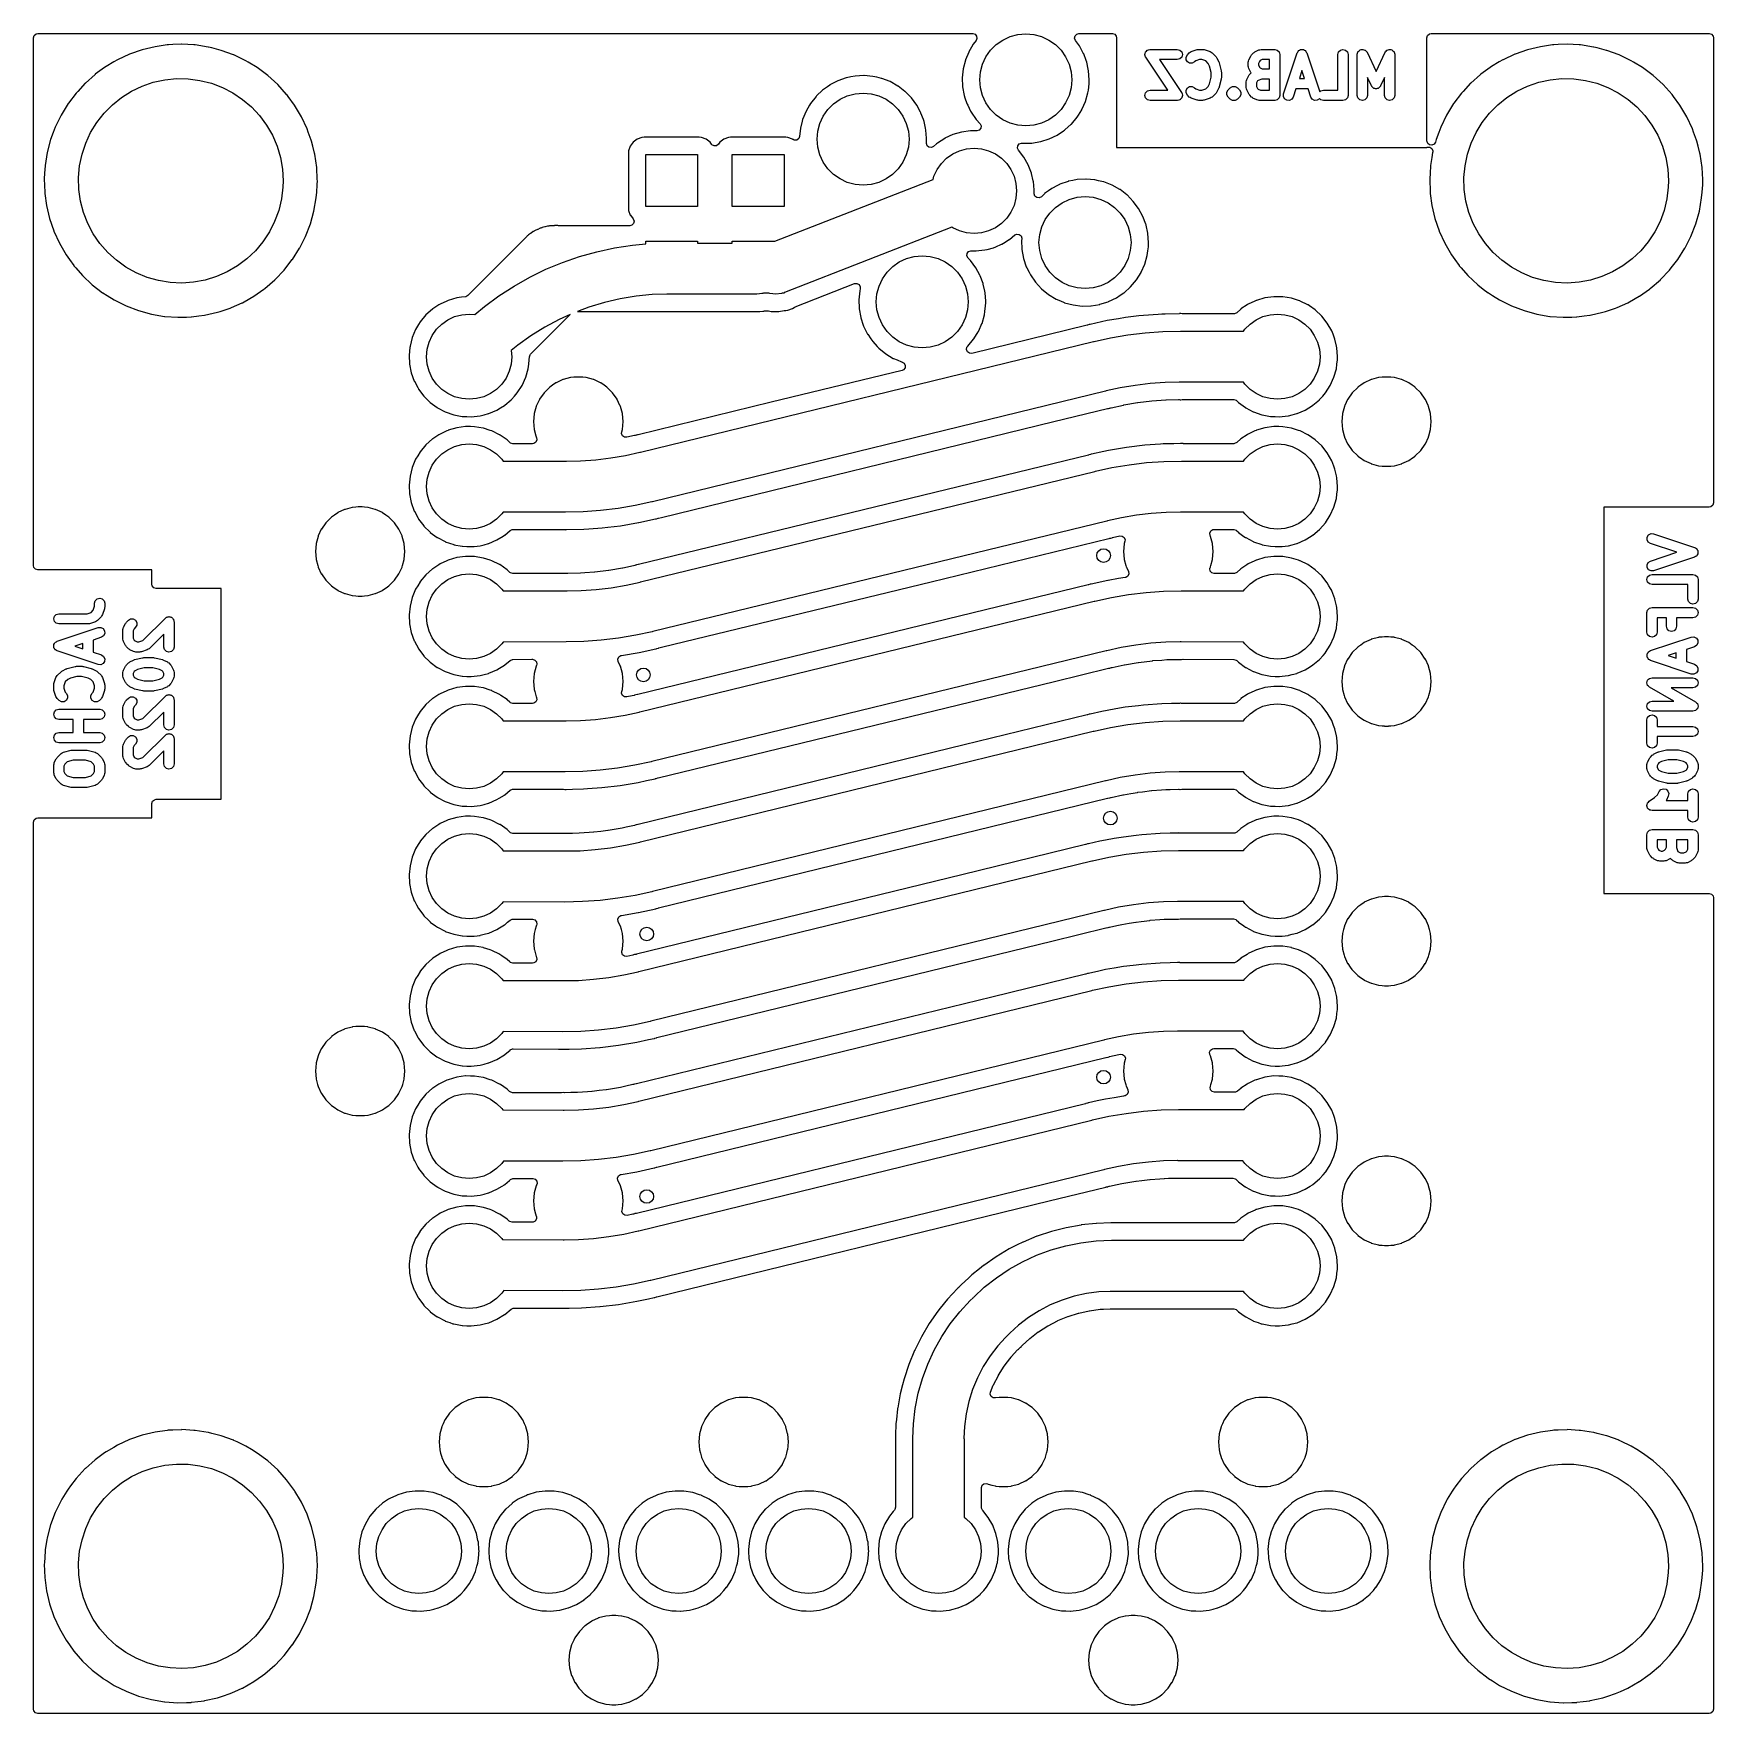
# Model space of a CAD drawing. Extents: x 4.65 to 6.59, y -5.22 to -3.28.
import ezdxf

# ---------------------------------------------------------------- set-up
doc = ezdxf.new("R2010")
doc.units = 0
doc.header["$MEASUREMENT"] = 0
doc.layers.add('BLACK', color=7, linetype='CONTINUOUS')

msp = doc.modelspace()

# ---------------------------------------------------------------- linework, layer by layer
at = {"layer": 'BLACK', "linetype": 'CONTINUOUS'}
for p, q in [((4.65012, -3.28004), (4.65091, -3.27736)), ((4.65091, -3.27736), (4.65302, -3.27553)), ((4.65302, -3.27553), (4.65508, -3.27508)), ((4.65508, -3.27508), (5.73471, -3.27508)), ((5.73471, -3.27508), (5.7374, -3.27587)), ((5.7374, -3.27587), (5.73923, -3.27798)), ((5.73923, -3.27798), (5.73963, -3.28075)), ((5.76941, -3.28249), (5.77781, -3.27858)), ((5.77781, -3.27858), (5.78676, -3.27618)), ((5.78676, -3.27618), (5.79599, -3.27537)), ((5.79599, -3.27537), (5.80522, -3.27618)), ((5.80522, -3.27618), (5.81417, -3.27858)), ((5.81417, -3.27858), (5.82256, -3.28249)), ((5.85236, -3.28036), (5.85298, -3.27763)), ((5.85298, -3.27763), (5.85496, -3.27567)), ((5.85496, -3.27567), (5.85731, -3.27508)), ((5.85731, -3.27508), (5.89599, -3.27508)), ((5.89599, -3.27508), (5.89867, -3.27587)), ((5.89867, -3.27587), (5.9005, -3.27798)), ((5.9005, -3.27798), (5.90095, -3.28004)), ((6.25929, -3.28004), (6.26007, -3.27736)), ((6.26007, -3.27736), (6.26219, -3.27553)), ((6.26219, -3.27553), (6.26425, -3.27508)), ((6.26425, -3.27508), (6.58516, -3.27508)), ((6.58516, -3.27508), (6.58784, -3.27587)), ((6.58784, -3.27587), (6.58967, -3.27798)), ((6.58967, -3.27798), (6.59012, -3.28004)), ((4.65012, -3.88945), (4.65012, -3.28004)), ((4.7756, -3.2938), (4.76105, -3.29887)), ((4.79057, -3.29018), (4.7756, -3.2938)), ((4.80435, -3.28825), (4.79057, -3.29018)), ((4.80571, -3.28805), (4.80435, -3.28825)), ((4.80583, -3.28804), (4.80571, -3.28805)), ((4.80571, -3.28805), (4.80571, -3.28805)), ((4.81101, -3.28782), (4.80583, -3.28804)), ((4.8211, -3.2874), (4.81101, -3.28782)), ((4.82122, -3.28739), (4.8211, -3.2874)), ((4.8211, -3.2874), (4.8211, -3.2874)), ((4.83528, -3.28818), (4.82122, -3.28739)), ((4.83648, -3.28825), (4.83528, -3.28818)), ((4.8366, -3.28825), (4.83648, -3.28825)), ((4.83648, -3.28825), (4.83648, -3.28825)), ((4.85183, -3.29061), (4.8366, -3.28825)), ((4.85194, -3.29064), (4.85183, -3.29061)), ((4.85584, -3.29164), (4.85194, -3.29064)), ((4.85194, -3.29064), (4.85194, -3.29064)), ((4.86675, -3.29444), (4.85584, -3.29164)), ((4.86686, -3.29448), (4.86675, -3.29444)), ((4.88111, -3.29967), (4.86686, -3.29448)), ((4.86686, -3.29448), (4.86686, -3.29448)), ((5.73005, -3.29641), (5.72645, -3.30528)), ((5.73011, -3.29625), (5.73005, -3.29641)), ((5.7302, -3.2961), (5.73011, -3.29625)), ((5.73337, -3.29064), (5.7302, -3.2961)), ((5.7302, -3.2961), (5.7302, -3.2961)), ((5.73532, -3.28729), (5.73337, -3.29064)), ((5.73861, -3.28311), (5.73532, -3.28729)), ((5.73963, -3.28075), (5.73861, -3.28311)), ((5.74996, -3.30195), (5.75527, -3.29436)), ((5.75527, -3.29436), (5.76182, -3.28781)), ((5.76182, -3.28781), (5.76941, -3.28249)), ((5.82256, -3.28249), (5.83015, -3.28781)), ((5.83015, -3.28781), (5.8367, -3.29436)), ((5.8367, -3.29436), (5.84202, -3.30195)), ((5.85332, -3.28299), (5.85236, -3.28036)), ((5.85792, -3.28922), (5.85332, -3.28299)), ((5.85801, -3.28937), (5.85792, -3.28922)), ((5.86042, -3.29384), (5.85801, -3.28937)), ((5.86284, -3.29833), (5.86042, -3.29384)), ((5.90095, -3.28004), (5.90095, -3.40673)), ((5.93361, -3.29921), (5.93395, -3.29791)), ((5.93395, -3.29791), (5.93422, -3.29659)), ((5.93422, -3.29659), (5.93435, -3.29644)), ((5.93435, -3.29644), (5.9344, -3.29625)), ((5.9344, -3.29625), (5.93535, -3.2953)), ((5.93535, -3.2953), (5.93623, -3.29429)), ((5.93623, -3.29429), (5.93642, -3.29423)), ((5.93642, -3.29423), (5.93656, -3.29409)), ((5.93656, -3.29409), (5.93786, -3.29374)), ((5.93786, -3.29374), (5.93913, -3.29331)), ((5.93913, -3.29331), (5.93932, -3.29335)), ((5.93932, -3.29335), (5.93951, -3.2933)), ((5.93951, -3.2933), (5.97101, -3.2933)), ((5.97101, -3.2933), (5.97396, -3.29409)), ((5.97396, -3.29409), (5.97612, -3.29625)), ((5.97612, -3.29625), (5.97691, -3.29921)), ((5.98258, -3.29953), (5.98483, -3.29728)), ((5.98483, -3.29728), (5.986, -3.2966)), ((5.986, -3.2966), (5.98714, -3.29585)), ((5.98714, -3.29585), (5.99389, -3.2936)), ((5.99389, -3.2936), (5.99484, -3.29355)), ((5.99484, -3.29355), (5.99575, -3.2933)), ((5.99575, -3.2933), (6.00025, -3.2933)), ((6.00025, -3.2933), (6.00117, -3.29355)), ((6.00117, -3.29355), (6.00212, -3.2936)), ((6.00212, -3.2936), (6.00887, -3.29585)), ((6.00887, -3.29585), (6.01, -3.2966)), ((6.01, -3.2966), (6.01118, -3.29728)), ((6.01118, -3.29728), (6.01568, -3.30178)), ((6.05682, -3.29953), (6.05907, -3.29728)), ((6.05907, -3.29728), (6.05989, -3.29681)), ((6.05989, -3.29681), (6.0606, -3.29617)), ((6.0606, -3.29617), (6.0651, -3.29392)), ((6.0651, -3.29392), (6.06643, -3.29365)), ((6.06643, -3.29365), (6.06774, -3.2933)), ((6.06774, -3.2933), (6.08349, -3.2933)), ((6.08349, -3.2933), (6.08645, -3.29409)), ((6.08645, -3.29409), (6.08861, -3.29625)), ((6.08861, -3.29625), (6.0894, -3.29921)), ((6.09364, -3.34458), (6.10939, -3.29734)), ((6.10939, -3.29734), (6.11004, -3.29635)), ((6.11004, -3.29635), (6.11057, -3.29529)), ((6.11057, -3.29529), (6.11087, -3.29509)), ((6.11087, -3.29509), (6.11107, -3.29479)), ((6.11107, -3.29479), (6.11213, -3.29426)), ((6.11213, -3.29426), (6.11312, -3.2936)), ((6.11312, -3.2936), (6.11348, -3.29358)), ((6.11348, -3.29358), (6.1138, -3.29342)), ((6.1138, -3.29342), (6.11499, -3.29349)), ((6.11499, -3.29349), (6.11617, -3.29342)), ((6.11617, -3.29342), (6.1165, -3.29358)), ((6.1165, -3.29358), (6.11686, -3.2936)), ((6.11686, -3.2936), (6.11785, -3.29426)), ((6.11785, -3.29426), (6.11891, -3.29479)), ((6.11891, -3.29479), (6.11911, -3.29509)), ((6.11911, -3.29509), (6.11941, -3.29529)), ((6.11941, -3.29529), (6.11994, -3.29635)), ((6.11994, -3.29635), (6.12059, -3.29734)), ((6.12059, -3.29734), (6.13564, -3.34248)), ((6.15633, -3.29921), (6.15712, -3.29625)), ((6.15712, -3.29625), (6.15928, -3.29409)), ((6.15928, -3.29409), (6.16223, -3.2933)), ((6.16223, -3.2933), (6.16519, -3.29409)), ((6.16519, -3.29409), (6.16735, -3.29625)), ((6.16735, -3.29625), (6.16814, -3.29921)), ((6.17885, -3.29869), (6.17928, -3.29749)), ((6.17928, -3.29749), (6.17962, -3.29625)), ((6.17962, -3.29625), (6.1798, -3.29607)), ((6.1798, -3.29607), (6.17989, -3.29582)), ((6.17989, -3.29582), (6.18087, -3.295)), ((6.18087, -3.295), (6.18178, -3.29409)), ((6.18178, -3.29409), (6.18203, -3.29402)), ((6.18203, -3.29402), (6.18223, -3.29386)), ((6.18223, -3.29386), (6.18349, -3.29363)), ((6.18349, -3.29363), (6.18473, -3.2933)), ((6.18473, -3.2933), (6.18498, -3.29337)), ((6.18498, -3.29337), (6.18524, -3.29332)), ((6.18524, -3.29332), (6.18645, -3.29376)), ((6.18645, -3.29376), (6.18768, -3.29409)), ((6.18768, -3.29409), (6.18787, -3.29428)), ((6.18787, -3.29428), (6.18812, -3.29437)), ((6.18812, -3.29437), (6.18894, -3.29535)), ((6.18894, -3.29535), (6.18984, -3.29625)), ((6.18984, -3.29625), (6.18991, -3.29651)), ((6.18991, -3.29651), (6.19008, -3.29671)), ((6.19008, -3.29671), (6.20048, -3.31899)), ((6.20048, -3.31899), (6.21087, -3.29671)), ((6.21087, -3.29671), (6.21104, -3.29651)), ((6.21104, -3.29651), (6.21111, -3.29625)), ((6.21111, -3.29625), (6.21202, -3.29535)), ((6.21202, -3.29535), (6.21284, -3.29437)), ((6.21284, -3.29437), (6.21309, -3.29428)), ((6.21309, -3.29428), (6.21327, -3.29409)), ((6.21327, -3.29409), (6.21451, -3.29376)), ((6.21451, -3.29376), (6.21571, -3.29332)), ((6.21571, -3.29332), (6.21597, -3.29337)), ((6.21597, -3.29337), (6.21623, -3.2933)), ((6.21623, -3.2933), (6.21746, -3.29363)), ((6.21746, -3.29363), (6.21872, -3.29386)), ((6.21872, -3.29386), (6.21892, -3.29402)), ((6.21892, -3.29402), (6.21918, -3.29409)), ((6.21918, -3.29409), (6.22008, -3.295)), ((6.22008, -3.295), (6.22106, -3.29582)), ((6.22106, -3.29582), (6.22115, -3.29607)), ((6.22115, -3.29607), (6.22134, -3.29625)), ((6.22134, -3.29625), (6.22167, -3.29749)), ((6.22167, -3.29749), (6.22211, -3.29869)), ((6.25929, -3.39903), (6.25929, -3.28004)), ((6.3756, -3.2938), (6.36105, -3.29887)), ((6.39057, -3.29018), (6.3756, -3.2938)), ((6.40435, -3.28825), (6.39057, -3.29018)), ((6.40571, -3.28805), (6.40435, -3.28825)), ((6.40583, -3.28804), (6.40571, -3.28805)), ((6.40571, -3.28805), (6.40571, -3.28805)), ((6.41101, -3.28782), (6.40583, -3.28804)), ((6.4211, -3.2874), (6.41101, -3.28782)), ((6.42122, -3.28739), (6.4211, -3.2874)), ((6.4211, -3.2874), (6.4211, -3.2874)), ((6.43528, -3.28818), (6.42122, -3.28739)), ((6.43648, -3.28825), (6.43528, -3.28818)), ((6.4366, -3.28825), (6.43648, -3.28825)), ((6.43648, -3.28825), (6.43648, -3.28825)), ((6.45183, -3.29061), (6.4366, -3.28825)), ((6.45194, -3.29064), (6.45183, -3.29061)), ((6.45584, -3.29164), (6.45194, -3.29064)), ((6.45194, -3.29064), (6.45194, -3.29064)), ((6.46675, -3.29444), (6.45584, -3.29164)), ((6.46686, -3.29448), (6.46675, -3.29444)), ((6.48111, -3.29967), (6.46686, -3.29448)), ((6.46686, -3.29448), (6.46686, -3.29448)), ((6.59012, -3.28004), (6.59012, -3.81708)), ((4.73218, -3.31428), (4.72141, -3.32211)), ((4.73377, -3.31313), (4.73218, -3.31428)), ((4.73388, -3.31307), (4.73377, -3.31313)), ((4.74279, -3.30784), (4.73388, -3.31307)), ((4.73388, -3.31307), (4.73388, -3.31307)), ((4.74706, -3.30533), (4.74279, -3.30784)), ((4.74717, -3.30528), (4.74706, -3.30533)), ((4.76094, -3.29892), (4.74717, -3.30528)), ((4.74717, -3.30528), (4.74717, -3.30528)), ((4.76105, -3.29887), (4.76094, -3.29892)), ((4.88123, -3.29971), (4.88111, -3.29967)), ((4.88111, -3.29967), (4.88111, -3.29967)), ((4.89512, -3.30637), (4.88123, -3.29971)), ((4.89522, -3.30643), (4.89512, -3.30637)), ((4.89791, -3.30806), (4.89522, -3.30643)), ((4.89522, -3.30643), (4.89522, -3.30643)), ((4.9083, -3.31435), (4.89791, -3.30806)), ((4.92063, -3.32358), (4.9083, -3.31435)), ((5.72372, -3.31591), (5.72267, -3.32622)), ((5.72622, -3.30585), (5.72372, -3.31591)), ((5.72645, -3.30528), (5.72622, -3.30585)), ((5.74365, -3.31929), (5.74604, -3.31034)), ((5.74604, -3.31034), (5.74996, -3.30195)), ((5.84202, -3.30195), (5.84593, -3.31034)), ((5.84593, -3.31034), (5.84833, -3.31929)), ((5.86291, -3.2985), (5.86284, -3.29833)), ((5.86568, -3.30602), (5.86291, -3.2985)), ((5.86643, -3.30806), (5.86568, -3.30602)), ((5.86647, -3.30823), (5.86643, -3.30806)), ((5.86816, -3.31608), (5.86647, -3.30823)), ((5.86861, -3.31819), (5.86816, -3.31608)), ((5.93366, -3.2994), (5.93361, -3.29921)), ((5.93362, -3.29959), (5.93366, -3.2994)), ((5.93405, -3.30086), (5.93362, -3.29959)), ((5.9344, -3.30216), (5.93405, -3.30086)), ((5.93453, -3.3023), (5.9344, -3.30216)), ((5.9346, -3.30248), (5.93453, -3.3023)), ((5.95997, -3.34055), (5.9346, -3.30248)), ((5.97101, -3.30511), (5.95055, -3.30511)), ((5.95055, -3.30511), (5.97592, -3.34318)), ((5.97396, -3.30432), (5.97101, -3.30511)), ((5.97612, -3.30216), (5.97396, -3.30432)), ((5.97691, -3.29921), (5.97612, -3.30216)), ((5.98105, -3.30218), (5.98258, -3.29953)), ((5.98105, -3.30523), (5.98105, -3.30218)), ((5.98258, -3.30788), (5.98105, -3.30523)), ((5.98523, -3.30941), (5.98258, -3.30788)), ((5.98828, -3.30941), (5.98523, -3.30941)), ((5.99093, -3.30788), (5.98828, -3.30941)), ((5.99219, -3.30662), (5.99093, -3.30788)), ((5.99671, -3.30511), (5.99219, -3.30662)), ((5.99929, -3.30511), (5.99671, -3.30511)), ((6.00381, -3.30662), (5.99929, -3.30511)), ((6.00665, -3.30945), (6.00381, -3.30662)), ((6.00818, -3.31252), (6.00665, -3.30945)), ((6.0101, -3.32018), (6.00818, -3.31252)), ((6.01568, -3.30178), (6.01615, -3.3026)), ((6.01615, -3.3026), (6.01678, -3.30332)), ((6.01678, -3.30332), (6.01903, -3.30781)), ((6.01903, -3.30781), (6.01916, -3.30845)), ((6.01916, -3.30845), (6.01948, -3.30902)), ((6.01948, -3.30902), (6.02173, -3.31802)), ((6.05284, -3.30821), (6.05319, -3.30689)), ((6.05284, -3.31271), (6.05284, -3.30821)), ((6.05319, -3.31402), (6.05284, -3.31271)), ((6.05319, -3.30689), (6.05346, -3.30556)), ((6.05346, -3.31535), (6.05319, -3.31402)), ((6.05346, -3.30556), (6.05571, -3.30107)), ((6.05571, -3.31985), (6.05346, -3.31535)), ((6.05571, -3.30107), (6.05634, -3.30035)), ((6.05634, -3.30035), (6.05682, -3.29953)), ((6.06585, -3.3072), (6.06465, -3.3096)), ((6.06465, -3.3096), (6.06465, -3.31131)), ((6.06465, -3.31131), (6.06585, -3.31371)), ((6.06674, -3.30631), (6.06585, -3.3072)), ((6.06585, -3.31371), (6.06674, -3.3146)), ((6.06914, -3.30511), (6.06674, -3.30631)), ((6.06674, -3.3146), (6.06914, -3.3158)), ((6.07759, -3.30511), (6.06914, -3.30511)), ((6.06914, -3.3158), (6.07759, -3.3158)), ((6.07759, -3.3158), (6.07759, -3.30511)), ((6.0894, -3.29921), (6.0894, -3.34645)), ((6.15633, -3.34055), (6.15633, -3.29921)), ((6.16814, -3.29921), (6.16814, -3.34645)), ((6.17882, -3.29921), (6.17889, -3.29895)), ((6.17882, -3.34645), (6.17882, -3.29921)), ((6.17889, -3.29895), (6.17885, -3.29869)), ((6.22211, -3.29869), (6.22206, -3.29895)), ((6.22206, -3.29895), (6.22213, -3.29921)), ((6.22213, -3.29921), (6.22213, -3.34645)), ((6.33218, -3.31428), (6.32141, -3.32211)), ((6.33377, -3.31313), (6.33218, -3.31428)), ((6.33388, -3.31307), (6.33377, -3.31313)), ((6.34279, -3.30784), (6.33388, -3.31307)), ((6.33388, -3.31307), (6.33388, -3.31307)), ((6.34706, -3.30533), (6.34279, -3.30784)), ((6.34717, -3.30528), (6.34706, -3.30533)), ((6.36094, -3.29892), (6.34717, -3.30528)), ((6.34717, -3.30528), (6.34717, -3.30528)), ((6.36105, -3.29887), (6.36094, -3.29892)), ((6.48123, -3.29971), (6.48111, -3.29967)), ((6.48111, -3.29967), (6.48111, -3.29967)), ((6.49512, -3.30637), (6.48123, -3.29971)), ((6.49522, -3.30643), (6.49512, -3.30637)), ((6.49791, -3.30806), (6.49522, -3.30643)), ((6.49522, -3.30643), (6.49522, -3.30643)), ((6.5083, -3.31435), (6.49791, -3.30806)), ((6.52063, -3.32358), (6.5083, -3.31435)), ((4.70971, -3.3325), (4.7011, -3.34179)), ((4.70979, -3.33241), (4.70971, -3.3325)), ((4.70988, -3.33233), (4.70979, -3.33241)), ((4.72122, -3.32227), (4.70988, -3.33233)), ((4.72131, -3.32218), (4.72122, -3.32226)), ((4.72122, -3.32226), (4.72122, -3.32227)), ((4.72141, -3.32211), (4.72131, -3.32218)), ((4.72141, -3.32211), (4.72141, -3.32211)), ((4.76322, -3.34158), (4.77549, -3.33572)), ((4.77549, -3.33572), (4.78836, -3.33132)), ((4.78836, -3.33132), (4.80164, -3.32842)), ((4.80164, -3.32842), (4.81517, -3.32707)), ((4.81517, -3.32707), (4.82877, -3.32729)), ((4.82877, -3.32729), (4.84225, -3.32906)), ((4.84225, -3.32906), (4.85544, -3.33237)), ((4.85544, -3.33237), (4.86816, -3.33718)), ((4.93201, -3.33397), (4.92063, -3.32358)), ((4.94232, -3.34541), (4.93201, -3.33397)), ((5.5669, -3.3364), (5.56129, -3.3404)), ((5.56958, -3.33448), (5.5669, -3.3364)), ((5.56972, -3.33438), (5.56958, -3.33448)), ((5.56958, -3.33448), (5.56958, -3.33448)), ((5.57366, -3.33233), (5.56972, -3.33438)), ((5.57876, -3.32968), (5.57366, -3.33233)), ((5.57892, -3.3296), (5.57876, -3.32968)), ((5.57876, -3.32968), (5.57876, -3.32968)), ((5.57908, -3.32954), (5.57892, -3.3296)), ((5.58853, -3.32623), (5.57908, -3.32954)), ((5.57908, -3.32954), (5.57908, -3.32954)), ((5.58869, -3.32617), (5.58853, -3.32623)), ((5.58886, -3.32614), (5.58869, -3.32617)), ((5.59381, -3.32515), (5.58886, -3.32614)), ((5.58886, -3.32614), (5.58886, -3.32614)), ((5.59886, -3.32415), (5.59381, -3.32515)), ((5.59903, -3.32414), (5.59886, -3.32415)), ((5.60903, -3.32359), (5.59903, -3.32414)), ((5.59903, -3.32414), (5.59903, -3.32414)), ((5.6092, -3.32358), (5.60903, -3.32359)), ((5.60903, -3.32359), (5.60903, -3.32359)), ((5.61952, -3.32447), (5.6092, -3.32358)), ((5.62391, -3.32549), (5.61952, -3.32447)), ((5.62945, -3.32677), (5.62391, -3.32549)), ((5.62962, -3.32681), (5.62945, -3.32677)), ((5.62945, -3.32677), (5.62945, -3.32677)), ((5.63928, -3.33055), (5.62962, -3.32681)), ((5.64832, -3.33561), (5.63928, -3.33055)), ((5.64846, -3.33572), (5.64832, -3.33561)), ((5.65642, -3.34179), (5.64846, -3.33572)), ((5.64846, -3.33572), (5.64846, -3.33572)), ((5.72267, -3.32622), (5.72267, -3.32639)), ((5.72267, -3.32639), (5.72304, -3.33561)), ((5.72304, -3.33561), (5.72307, -3.33657)), ((5.72307, -3.33657), (5.72494, -3.34676)), ((5.74284, -3.32852), (5.74365, -3.31929)), ((5.74365, -3.33775), (5.74284, -3.32852)), ((5.84833, -3.31929), (5.84914, -3.32852)), ((5.84914, -3.32852), (5.84833, -3.33775)), ((5.86824, -3.3403), (5.86918, -3.33325)), ((5.86934, -3.32852), (5.86861, -3.31819)), ((5.86918, -3.33325), (5.8692, -3.33313)), ((5.86918, -3.33325), (5.86918, -3.33325)), ((5.8692, -3.33313), (5.86928, -3.33055)), ((5.86928, -3.33055), (5.86934, -3.32865)), ((5.86934, -3.32865), (5.86934, -3.32852)), ((5.86934, -3.32865), (5.86934, -3.32865)), ((5.98258, -3.33778), (5.98523, -3.33625)), ((5.98523, -3.33625), (5.98828, -3.33625)), ((5.98828, -3.33625), (5.99093, -3.33778)), ((6.00381, -3.33904), (6.00665, -3.3362)), ((6.00665, -3.3362), (6.00818, -3.33314)), ((6.00818, -3.33314), (6.0101, -3.32548)), ((6.0101, -3.32548), (6.0101, -3.32018)), ((6.01948, -3.33663), (6.01916, -3.3372)), ((6.02173, -3.32764), (6.01948, -3.33663)), ((6.02173, -3.31802), (6.02172, -3.31875)), ((6.02172, -3.31875), (6.02191, -3.31945)), ((6.02191, -3.3262), (6.02172, -3.32691)), ((6.02172, -3.32691), (6.02173, -3.32764)), ((6.02191, -3.31945), (6.02191, -3.3262)), ((6.0333, -3.33684), (6.03405, -3.33664)), ((6.03405, -3.33664), (6.03472, -3.33625)), ((6.03472, -3.33625), (6.0355, -3.33625)), ((6.0355, -3.33625), (6.03625, -3.33605)), ((6.03625, -3.33605), (6.037, -3.33625)), ((6.037, -3.33625), (6.03778, -3.33625)), ((6.03778, -3.33625), (6.03845, -3.33664)), ((6.03845, -3.33664), (6.0392, -3.33684)), ((6.05059, -3.3307), (6.05094, -3.32939)), ((6.05059, -3.33745), (6.05059, -3.3307)), ((6.05094, -3.32939), (6.05121, -3.32806)), ((6.05121, -3.32806), (6.05346, -3.32356)), ((6.05346, -3.32356), (6.05409, -3.32285)), ((6.05409, -3.32285), (6.05457, -3.32203)), ((6.05457, -3.32203), (6.0562, -3.3204)), ((6.0562, -3.3204), (6.05571, -3.31985)), ((6.0636, -3.3297), (6.0624, -3.3321)), ((6.0624, -3.3321), (6.0624, -3.33606)), ((6.0624, -3.33606), (6.0636, -3.33845)), ((6.06419, -3.32912), (6.0636, -3.3297)), ((6.0687, -3.32761), (6.06419, -3.32912)), ((6.07759, -3.32761), (6.0687, -3.32761)), ((6.07759, -3.34055), (6.07759, -3.32761)), ((6.11499, -3.31788), (6.11193, -3.32705)), ((6.11193, -3.32705), (6.11804, -3.32705)), ((6.11804, -3.32705), (6.11499, -3.31788)), ((6.19513, -3.33545), (6.19064, -3.32583)), ((6.19064, -3.32583), (6.19064, -3.34645)), ((6.19546, -3.33585), (6.19513, -3.33545)), ((6.19564, -3.33634), (6.19546, -3.33585)), ((6.19643, -3.337), (6.19564, -3.33634)), ((6.20532, -3.33634), (6.20453, -3.337)), ((6.20549, -3.33585), (6.20532, -3.33634)), ((6.20583, -3.33545), (6.20549, -3.33585)), ((6.21032, -3.32583), (6.20583, -3.33545)), ((6.21032, -3.34645), (6.21032, -3.32583)), ((6.30971, -3.3325), (6.3011, -3.34179)), ((6.30979, -3.33241), (6.30971, -3.3325)), ((6.30988, -3.33233), (6.30979, -3.33241)), ((6.32122, -3.32227), (6.30988, -3.33233)), ((6.32131, -3.32218), (6.32122, -3.32226)), ((6.32122, -3.32226), (6.32122, -3.32227)), ((6.32141, -3.32211), (6.32131, -3.32218)), ((6.32141, -3.32211), (6.32141, -3.32211)), ((6.36322, -3.34158), (6.37549, -3.33572)), ((6.37549, -3.33572), (6.38836, -3.33132)), ((6.38836, -3.33132), (6.40164, -3.32842)), ((6.40164, -3.32842), (6.41517, -3.32707)), ((6.41517, -3.32707), (6.42877, -3.32729)), ((6.42877, -3.32729), (6.44225, -3.32906)), ((6.44225, -3.32906), (6.45544, -3.33237)), ((6.45544, -3.33237), (6.46816, -3.33718)), ((6.53201, -3.33397), (6.52063, -3.32358)), ((6.54232, -3.34541), (6.53201, -3.33397)), ((4.69001, -3.35599), (4.68193, -3.36911)), ((4.69033, -3.35556), (4.69001, -3.35599)), ((4.69925, -3.34381), (4.69033, -3.35556)), ((4.69932, -3.34372), (4.69925, -3.34381)), ((4.7011, -3.34179), (4.69932, -3.34372)), ((4.74109, -3.35731), (4.7517, -3.3488)), ((4.7517, -3.3488), (4.76322, -3.34158)), ((4.86816, -3.33718), (4.88024, -3.34342)), ((4.88024, -3.34342), (4.89153, -3.351)), ((4.89153, -3.351), (4.90187, -3.35983)), ((4.94239, -3.34551), (4.94232, -3.34541)), ((4.944, -3.34769), (4.94239, -3.34551)), ((4.94239, -3.34551), (4.94239, -3.34551)), ((4.95146, -3.35781), (4.944, -3.34769)), ((5.54738, -3.35569), (5.54626, -3.35762)), ((5.55379, -3.34756), (5.54738, -3.35569)), ((5.55445, -3.34693), (5.55379, -3.34756)), ((5.56116, -3.34053), (5.55445, -3.34693)), ((5.56129, -3.3404), (5.56116, -3.34052)), ((5.56116, -3.34052), (5.56116, -3.34053)), ((5.57389, -3.35621), (5.58147, -3.3509)), ((5.58147, -3.3509), (5.58987, -3.34698)), ((5.58987, -3.34698), (5.59882, -3.34458)), ((5.59882, -3.34458), (5.60805, -3.34378)), ((5.60805, -3.34378), (5.61728, -3.34458)), ((5.61728, -3.34458), (5.62623, -3.34698)), ((5.62623, -3.34698), (5.63462, -3.3509)), ((5.63462, -3.3509), (5.64221, -3.35621)), ((5.65656, -3.3419), (5.65642, -3.34179)), ((5.65642, -3.34179), (5.65642, -3.34179)), ((5.66383, -3.34928), (5.65656, -3.3419)), ((5.66999, -3.35762), (5.66383, -3.34928)), ((5.72494, -3.34676), (5.72578, -3.34928)), ((5.72578, -3.34928), (5.72801, -3.35599)), ((5.72801, -3.35599), (5.72822, -3.35659)), ((5.74604, -3.3467), (5.74365, -3.33775)), ((5.74996, -3.3551), (5.74604, -3.3467)), ((5.75527, -3.36269), (5.74996, -3.3551)), ((5.84202, -3.3551), (5.8367, -3.36269)), ((5.84593, -3.3467), (5.84202, -3.3551)), ((5.84833, -3.33775), (5.84593, -3.3467)), ((5.863, -3.35792), (5.86494, -3.35353)), ((5.86494, -3.35353), (5.86501, -3.35337)), ((5.86501, -3.35337), (5.86782, -3.3434)), ((5.86782, -3.3434), (5.86824, -3.3403)), ((5.93361, -3.34645), (5.9344, -3.3435)), ((5.9344, -3.3494), (5.93361, -3.34645)), ((5.9344, -3.3435), (5.93656, -3.34134)), ((5.93656, -3.35157), (5.9344, -3.3494)), ((5.93656, -3.34134), (5.93951, -3.34055)), ((5.93951, -3.35236), (5.93656, -3.35157)), ((5.93951, -3.34055), (5.95997, -3.34055)), ((5.97101, -3.35236), (5.93951, -3.35236)), ((5.9712, -3.35231), (5.97101, -3.35236)), ((5.97139, -3.35234), (5.9712, -3.35231)), ((5.97266, -3.35191), (5.97139, -3.35234)), ((5.97396, -3.35157), (5.97266, -3.35191)), ((5.9741, -3.35143), (5.97396, -3.35157)), ((5.97428, -3.35136), (5.9741, -3.35143)), ((5.97517, -3.35035), (5.97428, -3.35136)), ((5.97612, -3.3494), (5.97517, -3.35035)), ((5.97592, -3.34318), (5.97598, -3.34336)), ((5.97598, -3.34336), (5.97612, -3.3435)), ((5.97612, -3.3435), (5.97647, -3.3448)), ((5.97617, -3.34922), (5.97612, -3.3494)), ((5.9763, -3.34907), (5.97617, -3.34922)), ((5.97656, -3.34775), (5.9763, -3.34907)), ((5.97647, -3.3448), (5.9769, -3.34607)), ((5.97691, -3.34645), (5.97656, -3.34775)), ((5.9769, -3.34607), (5.97686, -3.34626)), ((5.97686, -3.34626), (5.97691, -3.34645)), ((5.98105, -3.34042), (5.98258, -3.33778)), ((5.98105, -3.34348), (5.98105, -3.34042)), ((5.98258, -3.34613), (5.98105, -3.34348)), ((5.98483, -3.34838), (5.98258, -3.34613)), ((5.986, -3.34906), (5.98483, -3.34838)), ((5.98714, -3.3498), (5.986, -3.34906)), ((5.99389, -3.35205), (5.98714, -3.3498)), ((5.99093, -3.33778), (5.99219, -3.33904)), ((5.99219, -3.33904), (5.99671, -3.34055)), ((5.99484, -3.35211), (5.99389, -3.35205)), ((5.99575, -3.35236), (5.99484, -3.35211)), ((6.00025, -3.35236), (5.99575, -3.35236)), ((5.99671, -3.34055), (5.99929, -3.34055)), ((5.99929, -3.34055), (6.00381, -3.33904)), ((6.00117, -3.35211), (6.00025, -3.35236)), ((6.00212, -3.35205), (6.00117, -3.35211)), ((6.00887, -3.3498), (6.00212, -3.35205)), ((6.01, -3.34906), (6.00887, -3.3498)), ((6.01118, -3.34838), (6.01, -3.34906)), ((6.01568, -3.34388), (6.01118, -3.34838)), ((6.01615, -3.34305), (6.01568, -3.34388)), ((6.01678, -3.34234), (6.01615, -3.34305)), ((6.01903, -3.33784), (6.01678, -3.34234)), ((6.01916, -3.3372), (6.01903, -3.33784)), ((6.02829, -3.34267), (6.02982, -3.34003)), ((6.02829, -3.34573), (6.02829, -3.34267)), ((6.02982, -3.34838), (6.02829, -3.34573)), ((6.02982, -3.34003), (6.03207, -3.33778)), ((6.03207, -3.35063), (6.02982, -3.34838)), ((6.03207, -3.33778), (6.03275, -3.33739)), ((6.03275, -3.35102), (6.03207, -3.35063)), ((6.03275, -3.33739), (6.0333, -3.33684)), ((6.0333, -3.35157), (6.03275, -3.35102)), ((6.03405, -3.35177), (6.0333, -3.35157)), ((6.03472, -3.35216), (6.03405, -3.35177)), ((6.0355, -3.35216), (6.03472, -3.35216)), ((6.03625, -3.35236), (6.0355, -3.35216)), ((6.037, -3.35216), (6.03625, -3.35236)), ((6.03778, -3.35216), (6.037, -3.35216)), ((6.03845, -3.35177), (6.03778, -3.35216)), ((6.0392, -3.35157), (6.03845, -3.35177)), ((6.0392, -3.33684), (6.03975, -3.33739)), ((6.03975, -3.35102), (6.0392, -3.35157)), ((6.03975, -3.33739), (6.04042, -3.33778)), ((6.04042, -3.35063), (6.03975, -3.35102)), ((6.04042, -3.33778), (6.04267, -3.34003)), ((6.04267, -3.34838), (6.04042, -3.35063)), ((6.04267, -3.34003), (6.0442, -3.34267)), ((6.0442, -3.34573), (6.04267, -3.34838)), ((6.0442, -3.34267), (6.0442, -3.34573)), ((6.05094, -3.33876), (6.05059, -3.33745)), ((6.05121, -3.34009), (6.05094, -3.33876)), ((6.05346, -3.34459), (6.05121, -3.34009)), ((6.05409, -3.3453), (6.05346, -3.34459)), ((6.05457, -3.34613), (6.05409, -3.3453)), ((6.05682, -3.34838), (6.05457, -3.34613)), ((6.05764, -3.34885), (6.05682, -3.34838)), ((6.05835, -3.34948), (6.05764, -3.34885)), ((6.06285, -3.35173), (6.05835, -3.34948)), ((6.06418, -3.35201), (6.06285, -3.35173)), ((6.0636, -3.33845), (6.06449, -3.33935)), ((6.06549, -3.35236), (6.06418, -3.35201)), ((6.06449, -3.33935), (6.06689, -3.34055)), ((6.08349, -3.35236), (6.06549, -3.35236)), ((6.06689, -3.34055), (6.07759, -3.34055)), ((6.08645, -3.35157), (6.08349, -3.35236)), ((6.08861, -3.3494), (6.08645, -3.35157)), ((6.0894, -3.34645), (6.08861, -3.3494)), ((6.09346, -3.34763), (6.09364, -3.34458)), ((6.09482, -3.35037), (6.09346, -3.34763)), ((6.09737, -3.35205), (6.09482, -3.35037)), ((6.10042, -3.35224), (6.09737, -3.35205)), ((6.10316, -3.35087), (6.10042, -3.35224)), ((6.10484, -3.34832), (6.10316, -3.35087)), ((6.108, -3.33886), (6.10484, -3.34832)), ((6.12198, -3.33886), (6.108, -3.33886)), ((6.12513, -3.34832), (6.12198, -3.33886)), ((6.12682, -3.35087), (6.12513, -3.34832)), ((6.12955, -3.35224), (6.12682, -3.35087)), ((6.1326, -3.35205), (6.12955, -3.35224)), ((6.13516, -3.35037), (6.1326, -3.35205)), ((6.1353, -3.35008), (6.13516, -3.35037)), ((6.13678, -3.35157), (6.1353, -3.35008)), ((6.13564, -3.34248), (6.13678, -3.34134)), ((6.13678, -3.34134), (6.13974, -3.34055)), ((6.13974, -3.35236), (6.13678, -3.35157)), ((6.13974, -3.34055), (6.15633, -3.34055)), ((6.16223, -3.35236), (6.13974, -3.35236)), ((6.16519, -3.35157), (6.16223, -3.35236)), ((6.16735, -3.3494), (6.16519, -3.35157)), ((6.16814, -3.34645), (6.16735, -3.3494)), ((6.17962, -3.3494), (6.17882, -3.34645)), ((6.18178, -3.35157), (6.17962, -3.3494)), ((6.18473, -3.35236), (6.18178, -3.35157)), ((6.18768, -3.35157), (6.18473, -3.35236)), ((6.18984, -3.3494), (6.18768, -3.35157)), ((6.19064, -3.34645), (6.18984, -3.3494)), ((6.19709, -3.33779), (6.19643, -3.337)), ((6.19758, -3.33797), (6.19709, -3.33779)), ((6.19798, -3.3383), (6.19758, -3.33797)), ((6.199, -3.33848), (6.19798, -3.3383)), ((6.19997, -3.33884), (6.199, -3.33848)), ((6.20048, -3.33875), (6.19997, -3.33884)), ((6.20099, -3.33884), (6.20048, -3.33875)), ((6.20196, -3.33848), (6.20099, -3.33884)), ((6.20298, -3.3383), (6.20196, -3.33848)), ((6.20337, -3.33797), (6.20298, -3.3383)), ((6.20386, -3.33779), (6.20337, -3.33797)), ((6.20453, -3.337), (6.20386, -3.33779)), ((6.21111, -3.3494), (6.21032, -3.34645)), ((6.21327, -3.35157), (6.21111, -3.3494)), ((6.21623, -3.35236), (6.21327, -3.35157)), ((6.21918, -3.35157), (6.21623, -3.35236)), ((6.22134, -3.3494), (6.21918, -3.35157)), ((6.22213, -3.34645), (6.22134, -3.3494)), ((6.29001, -3.35599), (6.28193, -3.36911)), ((6.29033, -3.35556), (6.29001, -3.35599)), ((6.29925, -3.34381), (6.29033, -3.35556)), ((6.29932, -3.34372), (6.29925, -3.34381)), ((6.3011, -3.34179), (6.29932, -3.34372)), ((6.34109, -3.35731), (6.3517, -3.3488)), ((6.3517, -3.3488), (6.36322, -3.34158)), ((6.46816, -3.33718), (6.48024, -3.34342)), ((6.48024, -3.34342), (6.49153, -3.351)), ((6.49153, -3.351), (6.50187, -3.35983)), ((6.54239, -3.34551), (6.54232, -3.34541)), ((6.544, -3.34769), (6.54239, -3.34551)), ((6.54239, -3.34551), (6.54239, -3.34551)), ((6.55146, -3.35781), (6.544, -3.34769)), ((4.68193, -3.36911), (4.67518, -3.38296)), ((4.72313, -3.37767), (4.73152, -3.36697)), ((4.73152, -3.36697), (4.74109, -3.35731)), ((4.90187, -3.35983), (4.91112, -3.36979)), ((4.91112, -3.36979), (4.91917, -3.38075)), ((4.95152, -3.35792), (4.95146, -3.35781)), ((4.9582, -3.36911), (4.95152, -3.35792)), ((4.95935, -3.37105), (4.9582, -3.36911)), ((4.96591, -3.38499), (4.95935, -3.37105)), ((5.53824, -3.37443), (5.53778, -3.3763)), ((5.53828, -3.37426), (5.53824, -3.37443)), ((5.53824, -3.37443), (5.53824, -3.37443)), ((5.54217, -3.36465), (5.53828, -3.37426)), ((5.54226, -3.3645), (5.54217, -3.36465)), ((5.54626, -3.35762), (5.54226, -3.3645)), ((5.54226, -3.3645), (5.54226, -3.3645)), ((5.5581, -3.37875), (5.56202, -3.37035)), ((5.56202, -3.37035), (5.56733, -3.36276)), ((5.56733, -3.36276), (5.57389, -3.35621)), ((5.64221, -3.35621), (5.64876, -3.36276)), ((5.64876, -3.36276), (5.65408, -3.37035)), ((5.65408, -3.37035), (5.65799, -3.37875)), ((5.67007, -3.35777), (5.66999, -3.35762)), ((5.67451, -3.36601), (5.67007, -3.35777)), ((5.67491, -3.36674), (5.67451, -3.36601)), ((5.67497, -3.3669), (5.67491, -3.36674)), ((5.67774, -3.37443), (5.67497, -3.3669)), ((5.67849, -3.37646), (5.67774, -3.37443)), ((5.72822, -3.35659), (5.72888, -3.35792)), ((5.72888, -3.35792), (5.73232, -3.36482)), ((5.73232, -3.36482), (5.73285, -3.36586)), ((5.73285, -3.36586), (5.73874, -3.37439)), ((5.73874, -3.37439), (5.74316, -3.37917)), ((5.76182, -3.36924), (5.75527, -3.36269)), ((5.76941, -3.37455), (5.76182, -3.36924)), ((5.77781, -3.37847), (5.76941, -3.37455)), ((5.82256, -3.37455), (5.81417, -3.37847)), ((5.83015, -3.36924), (5.82256, -3.37455)), ((5.8367, -3.36269), (5.83015, -3.36924)), ((5.84867, -3.37957), (5.85533, -3.37164)), ((5.85533, -3.37164), (5.85684, -3.36922)), ((5.85684, -3.36922), (5.86072, -3.363)), ((5.86072, -3.363), (5.86082, -3.36285)), ((5.86082, -3.36285), (5.863, -3.35792)), ((6.28193, -3.36911), (6.27518, -3.38296)), ((6.32313, -3.37767), (6.33152, -3.36697)), ((6.33152, -3.36697), (6.34109, -3.35731)), ((6.50187, -3.35983), (6.51112, -3.36979)), ((6.51112, -3.36979), (6.51917, -3.38075)), ((6.55152, -3.35792), (6.55146, -3.35781)), ((6.5582, -3.36911), (6.55152, -3.35792)), ((6.55935, -3.37105), (6.5582, -3.36911)), ((6.56591, -3.38499), (6.55935, -3.37105)), ((4.67286, -3.38918), (4.66981, -3.3974)), ((4.67514, -3.38307), (4.67286, -3.38918)), ((4.67518, -3.38296), (4.67514, -3.38307)), ((4.67514, -3.38307), (4.67514, -3.38307)), ((4.7103, -3.4016), (4.71603, -3.38927)), ((4.71603, -3.38927), (4.72313, -3.37767)), ((4.91917, -3.38075), (4.92591, -3.39256)), ((4.92591, -3.39256), (4.93125, -3.40507)), ((4.96726, -3.38878), (4.96591, -3.38499)), ((4.97063, -3.39824), (4.96726, -3.38878)), ((5.35511, -3.39486), (5.35266, -3.39513)), ((5.4189, -3.39486), (5.35511, -3.39486)), ((5.42135, -3.39513), (5.4189, -3.39486)), ((5.45511, -3.39486), (5.45266, -3.39513)), ((5.5189, -3.39486), (5.45511, -3.39486)), ((5.52135, -3.39513), (5.5189, -3.39486)), ((5.53481, -3.39381), (5.53376, -3.3964)), ((5.53577, -3.38449), (5.53481, -3.39381)), ((5.53579, -3.38431), (5.53577, -3.38449)), ((5.53778, -3.3763), (5.53579, -3.38431)), ((5.5549, -3.39693), (5.55571, -3.3877)), ((5.55571, -3.3877), (5.5581, -3.37875)), ((5.65799, -3.37875), (5.66039, -3.3877)), ((5.66039, -3.3877), (5.6612, -3.39693)), ((5.67853, -3.37663), (5.67849, -3.37646)), ((5.68022, -3.38449), (5.67853, -3.37663)), ((5.68067, -3.38659), (5.68022, -3.38449)), ((5.68069, -3.38676), (5.68067, -3.38659)), ((5.68134, -3.39597), (5.68069, -3.38676)), ((5.71191, -3.39166), (5.70256, -3.39597)), ((5.72179, -3.38878), (5.71191, -3.39166)), ((5.73198, -3.3874), (5.72179, -3.38878)), ((5.73217, -3.3874), (5.73198, -3.3874)), ((5.73945, -3.38749), (5.73217, -3.3874)), ((5.73217, -3.3874), (5.73217, -3.3874)), ((5.74233, -3.38662), (5.73945, -3.38749)), ((5.74409, -3.38445), (5.74233, -3.38662)), ((5.74316, -3.37917), (5.7444, -3.38167)), ((5.7444, -3.38167), (5.74409, -3.38445)), ((5.78676, -3.38086), (5.77781, -3.37847)), ((5.79599, -3.38167), (5.78676, -3.38086)), ((5.80522, -3.38086), (5.79599, -3.38167)), ((5.81417, -3.37847), (5.80522, -3.38086)), ((5.82315, -3.39665), (5.83217, -3.39232)), ((5.83217, -3.39232), (5.83233, -3.39224)), ((5.83217, -3.39232), (5.83217, -3.39232)), ((5.83233, -3.39224), (5.83944, -3.38749)), ((5.83944, -3.38749), (5.8408, -3.38658)), ((5.8408, -3.38658), (5.84095, -3.38648)), ((5.8408, -3.38658), (5.8408, -3.38658)), ((5.84095, -3.38648), (5.84108, -3.38637)), ((5.84108, -3.38637), (5.84854, -3.37969)), ((5.84108, -3.38637), (5.84108, -3.38637)), ((5.84854, -3.37969), (5.84867, -3.37957)), ((5.84854, -3.37969), (5.84854, -3.37969)), ((6.27286, -3.38918), (6.26981, -3.3974)), ((6.27514, -3.38307), (6.27286, -3.38918)), ((6.27518, -3.38296), (6.27514, -3.38307)), ((6.27514, -3.38307), (6.27514, -3.38307)), ((6.3103, -3.4016), (6.31603, -3.38927)), ((6.31603, -3.38927), (6.32313, -3.37767)), ((6.51917, -3.38075), (6.52591, -3.39256)), ((6.52591, -3.39256), (6.53125, -3.40507)), ((6.56726, -3.38878), (6.56591, -3.38499)), ((6.57063, -3.39824), (6.56726, -3.38878)), ((4.66587, -3.41229), (4.66341, -3.4275)), ((4.66981, -3.3974), (4.66587, -3.41229)), ((4.70603, -3.41451), (4.7103, -3.4016)), ((4.93125, -3.40507), (4.93511, -3.41811)), ((4.97108, -3.3995), (4.97063, -3.39824)), ((4.97244, -3.40498), (4.97108, -3.3995)), ((4.97447, -3.41312), (4.97244, -3.40498)), ((4.9748, -3.41445), (4.97447, -3.41312)), ((5.33725, -3.41054), (5.33699, -3.41299)), ((5.33699, -3.41299), (5.33699, -3.47678)), ((5.33927, -3.40517), (5.33725, -3.41054)), ((5.34271, -3.40058), (5.33927, -3.40517)), ((5.3473, -3.39714), (5.34271, -3.40058)), ((5.35266, -3.39513), (5.3473, -3.39714)), ((5.42672, -3.39714), (5.42135, -3.39513)), ((5.43131, -3.40058), (5.42672, -3.39714)), ((5.43213, -3.40168), (5.43131, -3.40058)), ((5.43304, -3.40289), (5.43213, -3.40168)), ((5.4335, -3.40342), (5.43304, -3.40289)), ((5.43595, -3.40476), (5.4335, -3.40342)), ((5.43874, -3.40456), (5.43595, -3.40476)), ((5.44098, -3.40289), (5.43874, -3.40456)), ((5.44188, -3.40168), (5.44098, -3.40289)), ((5.44271, -3.40058), (5.44188, -3.40168)), ((5.4473, -3.39714), (5.44271, -3.40058)), ((5.45266, -3.39513), (5.4473, -3.39714)), ((5.52672, -3.39714), (5.52135, -3.39513)), ((5.527, -3.39735), (5.52672, -3.39714)), ((5.52731, -3.39752), (5.527, -3.39735)), ((5.52734, -3.39748), (5.52731, -3.39752)), ((5.52867, -3.39812), (5.52734, -3.39748)), ((5.53147, -3.39801), (5.52867, -3.39812)), ((5.53376, -3.3964), (5.53147, -3.39801)), ((5.55571, -3.40616), (5.5549, -3.39693)), ((5.5581, -3.4151), (5.55571, -3.40616)), ((5.66039, -3.40616), (5.65799, -3.4151)), ((5.6612, -3.39693), (5.66039, -3.40616)), ((5.68124, -3.40196), (5.68126, -3.40157)), ((5.68207, -3.40463), (5.68124, -3.40196)), ((5.68126, -3.40153), (5.68132, -3.3995)), ((5.68126, -3.40157), (5.68126, -3.40153)), ((5.68132, -3.3995), (5.6814, -3.39705)), ((5.68141, -3.39693), (5.68134, -3.39597)), ((5.6814, -3.39705), (5.68141, -3.39693)), ((5.6814, -3.39705), (5.6814, -3.39705)), ((5.68421, -3.40643), (5.68207, -3.40463)), ((5.68698, -3.40678), (5.68421, -3.40643)), ((5.68951, -3.40559), (5.68698, -3.40678)), ((5.69292, -3.40254), (5.68951, -3.40559)), ((5.69396, -3.40161), (5.69292, -3.40254)), ((5.69411, -3.40151), (5.69396, -3.40161)), ((5.70241, -3.39607), (5.69411, -3.40151)), ((5.69411, -3.40151), (5.69411, -3.40151)), ((5.70256, -3.39597), (5.70241, -3.39607)), ((5.70459, -3.41899), (5.71161, -3.41407)), ((5.71161, -3.41407), (5.71939, -3.41045)), ((5.71939, -3.41045), (5.72767, -3.40823)), ((5.72767, -3.40823), (5.73622, -3.40748)), ((5.73622, -3.40748), (5.74477, -3.40823)), ((5.74477, -3.40823), (5.75305, -3.41045)), ((5.75305, -3.41045), (5.76083, -3.41407)), ((5.76083, -3.41407), (5.76785, -3.41899)), ((5.78634, -3.40748), (5.78666, -3.4047)), ((5.78745, -3.40975), (5.78634, -3.40748)), ((5.78666, -3.4047), (5.78843, -3.40254)), ((5.78741, -3.40979), (5.78745, -3.40975)), ((5.79378, -3.41787), (5.78741, -3.40979)), ((5.78843, -3.40254), (5.79109, -3.40168)), ((5.79109, -3.40168), (5.79181, -3.40171)), ((5.79181, -3.40171), (5.79236, -3.40178)), ((5.79236, -3.40178), (5.79236, -3.40178)), ((5.79236, -3.40178), (5.79253, -3.4018)), ((5.79253, -3.4018), (5.80289, -3.40155)), ((5.80289, -3.40155), (5.80313, -3.40151)), ((5.80313, -3.40151), (5.81294, -3.39988)), ((5.81294, -3.39988), (5.81311, -3.39985)), ((5.81294, -3.39988), (5.81294, -3.39988)), ((5.81311, -3.39985), (5.81328, -3.3998)), ((5.81328, -3.3998), (5.82282, -3.39678)), ((5.81328, -3.3998), (5.81328, -3.3998)), ((5.82282, -3.39678), (5.82299, -3.39673)), ((5.82282, -3.39678), (5.82282, -3.39678)), ((5.82299, -3.39673), (5.82315, -3.39665)), ((5.82315, -3.39665), (5.82315, -3.39665)), ((5.90095, -3.40673), (6.25929, -3.40673)), ((6.26015, -3.40183), (6.25929, -3.39903)), ((6.25929, -3.40652), (6.25965, -3.40642)), ((6.25929, -3.40673), (6.25929, -3.40652)), ((6.25965, -3.40642), (6.26244, -3.40642)), ((6.26231, -3.4036), (6.26015, -3.40183)), ((6.26509, -3.40392), (6.26231, -3.4036)), ((6.26244, -3.40642), (6.2648, -3.40793)), ((6.2648, -3.40793), (6.26596, -3.41047)), ((6.26585, -3.41241), (6.26494, -3.41803)), ((6.2676, -3.40269), (6.26509, -3.40392)), ((6.26587, -3.41229), (6.26585, -3.41241)), ((6.26585, -3.41241), (6.26585, -3.41241)), ((6.2659, -3.4122), (6.26587, -3.41229)), ((6.26596, -3.41047), (6.2659, -3.4122)), ((6.26904, -3.4003), (6.2676, -3.40269)), ((6.26978, -3.39752), (6.26904, -3.4003)), ((6.26981, -3.3974), (6.26978, -3.39752)), ((6.30603, -3.41451), (6.3103, -3.4016)), ((6.53125, -3.40507), (6.53511, -3.41811)), ((6.57108, -3.3995), (6.57063, -3.39824)), ((6.57244, -3.40498), (6.57108, -3.3995)), ((6.57447, -3.41312), (6.57244, -3.40498)), ((6.5748, -3.41445), (6.57447, -3.41312)), ((4.6634, -3.42762), (4.66285, -3.43639)), ((4.66341, -3.4275), (4.6634, -3.42762)), ((4.6634, -3.42762), (4.6634, -3.42762)), ((4.70207, -3.44137), (4.70327, -3.42782)), ((4.70327, -3.42782), (4.70603, -3.41451)), ((4.93511, -3.41811), (4.93745, -3.4315)), ((4.93745, -3.4315), (4.93823, -3.44508)), ((4.97706, -3.42969), (4.9748, -3.41445)), ((4.97706, -3.42981), (4.97706, -3.42969)), ((4.97774, -3.44368), (4.97706, -3.42981)), ((5.35701, -3.47488), (5.35701, -3.41488)), ((5.35701, -3.41488), (5.41701, -3.41488)), ((5.41701, -3.41488), (5.41701, -3.47488)), ((5.45701, -3.47488), (5.45701, -3.41488)), ((5.45701, -3.41488), (5.51701, -3.41488)), ((5.51701, -3.41488), (5.51701, -3.47488)), ((5.56202, -3.4235), (5.5581, -3.4151)), ((5.56733, -3.43109), (5.56202, -3.4235)), ((5.57389, -3.43764), (5.56733, -3.43109)), ((5.64876, -3.43109), (5.64221, -3.43764)), ((5.65408, -3.4235), (5.64876, -3.43109)), ((5.65799, -3.4151), (5.65408, -3.4235)), ((5.68998, -3.43986), (5.6936, -3.43209)), ((5.6936, -3.43209), (5.69852, -3.42506)), ((5.69852, -3.42506), (5.70459, -3.41899)), ((5.76785, -3.41899), (5.77392, -3.42506)), ((5.77392, -3.42506), (5.77884, -3.43209)), ((5.77884, -3.43209), (5.78247, -3.43986)), ((5.79888, -3.4268), (5.79378, -3.41787)), ((5.80261, -3.43639), (5.79888, -3.4268)), ((6.2634, -3.42762), (6.26285, -3.43639)), ((6.26341, -3.4275), (6.2634, -3.42762)), ((6.2634, -3.42762), (6.2634, -3.42762)), ((6.26494, -3.41803), (6.26341, -3.4275)), ((6.30207, -3.44137), (6.30327, -3.42782)), ((6.30327, -3.42782), (6.30603, -3.41451)), ((6.53511, -3.41811), (6.53745, -3.4315)), ((6.53745, -3.4315), (6.53823, -3.44508)), ((6.57706, -3.42969), (6.5748, -3.41445)), ((6.57706, -3.42981), (6.57706, -3.42969)), ((6.57774, -3.44368), (6.57706, -3.42981)), ((4.66285, -3.43639), (4.66244, -3.44288)), ((4.66244, -3.44288), (4.66298, -3.45827)), ((4.70242, -3.45496), (4.70207, -3.44137)), ((4.938, -3.45249), (4.93636, -3.46599)), ((4.93823, -3.44508), (4.938, -3.45249)), ((4.97707, -3.45827), (4.97774, -3.44956)), ((4.97781, -3.44508), (4.97774, -3.44368)), ((4.97774, -3.44956), (4.97775, -3.44948)), ((4.97774, -3.44956), (4.97774, -3.44956)), ((4.97775, -3.44948), (4.97781, -3.44508)), ((5.50636, -3.51488), (5.68901, -3.44345)), ((5.58147, -3.44295), (5.57389, -3.43764)), ((5.58987, -3.44687), (5.58147, -3.44295)), ((5.59882, -3.44927), (5.58987, -3.44687)), ((5.60805, -3.45008), (5.59882, -3.44927)), ((5.61728, -3.44927), (5.60805, -3.45008)), ((5.62623, -3.44687), (5.61728, -3.44927)), ((5.63462, -3.44295), (5.62623, -3.44687)), ((5.64221, -3.43764), (5.63462, -3.44295)), ((5.68901, -3.44345), (5.68998, -3.43986)), ((5.78247, -3.43986), (5.78469, -3.44815)), ((5.78469, -3.44815), (5.78543, -3.45669)), ((5.80265, -3.43657), (5.80261, -3.43639)), ((5.8046, -3.44516), (5.80265, -3.43657)), ((5.80488, -3.44643), (5.8046, -3.44516)), ((5.8049, -3.44661), (5.80488, -3.44643)), ((5.80512, -3.44956), (5.8049, -3.44661)), ((5.8049, -3.44661), (5.8049, -3.44661)), ((5.80565, -3.45669), (5.80512, -3.44956)), ((5.83261, -3.45051), (5.82606, -3.45391)), ((5.8351, -3.44922), (5.83261, -3.45051)), ((5.83526, -3.44914), (5.8351, -3.44922)), ((5.8351, -3.44922), (5.8351, -3.44922)), ((5.83542, -3.44908), (5.83526, -3.44914)), ((5.84487, -3.44576), (5.83542, -3.44908)), ((5.83542, -3.44908), (5.83542, -3.44908)), ((5.84504, -3.4457), (5.84487, -3.44576)), ((5.84521, -3.44567), (5.84504, -3.4457)), ((5.85015, -3.44469), (5.84521, -3.44567)), ((5.84521, -3.44567), (5.84521, -3.44567)), ((5.8552, -3.44368), (5.85015, -3.44469)), ((5.85537, -3.44367), (5.8552, -3.44368)), ((5.86537, -3.44312), (5.85537, -3.44367)), ((5.85537, -3.44367), (5.85537, -3.44367)), ((5.86554, -3.44311), (5.86537, -3.44312)), ((5.86537, -3.44312), (5.86537, -3.44312)), ((5.87587, -3.44401), (5.86554, -3.44311)), ((5.88016, -3.445), (5.87587, -3.44401)), ((5.88579, -3.44631), (5.88016, -3.445)), ((5.88596, -3.44635), (5.88579, -3.44631)), ((5.88579, -3.44631), (5.88579, -3.44631)), ((5.89563, -3.45009), (5.88596, -3.44635)), ((5.90467, -3.45515), (5.89563, -3.45009)), ((6.26285, -3.43639), (6.26244, -3.44288)), ((6.26244, -3.44288), (6.26298, -3.45827)), ((6.30242, -3.45496), (6.30207, -3.44137)), ((6.538, -3.45249), (6.53636, -3.46599)), ((6.53823, -3.44508), (6.538, -3.45249)), ((6.57707, -3.45827), (6.57774, -3.44956)), ((6.57781, -3.44508), (6.57774, -3.44368)), ((6.57774, -3.44956), (6.57775, -3.44948)), ((6.57774, -3.44956), (6.57774, -3.44956)), ((6.57775, -3.44948), (6.57781, -3.44508)), ((4.66298, -3.45827), (4.663, -3.45839)), ((4.663, -3.45839), (4.663, -3.45839)), ((4.663, -3.45839), (4.66318, -3.45973)), ((4.66318, -3.45973), (4.66502, -3.47354)), ((4.70434, -3.46842), (4.70242, -3.45496)), ((4.70779, -3.48158), (4.70434, -3.46842)), ((4.93636, -3.46599), (4.93319, -3.47922)), ((4.97389, -3.48001), (4.97656, -3.46484)), ((4.97656, -3.46484), (4.97707, -3.45827)), ((5.78469, -3.46524), (5.78247, -3.47352)), ((5.78543, -3.45669), (5.78469, -3.46524)), ((5.80557, -3.45973), (5.80564, -3.45682)), ((5.80557, -3.4601), (5.80557, -3.45973)), ((5.80649, -3.46274), (5.80557, -3.4601)), ((5.80564, -3.45682), (5.80565, -3.45669)), ((5.80868, -3.46447), (5.80649, -3.46274)), ((5.81147, -3.46473), (5.80868, -3.46447)), ((5.81395, -3.46345), (5.81147, -3.46473)), ((5.81751, -3.46006), (5.81395, -3.46345)), ((5.81763, -3.45994), (5.81751, -3.46006)), ((5.81751, -3.46006), (5.81751, -3.46006)), ((5.82235, -3.45657), (5.81763, -3.45994)), ((5.82592, -3.45402), (5.82235, -3.45657)), ((5.82606, -3.45391), (5.82592, -3.45402)), ((5.82592, -3.45402), (5.82592, -3.45402)), ((5.83023, -3.47575), (5.83782, -3.47043)), ((5.83782, -3.47043), (5.84621, -3.46652)), ((5.84621, -3.46652), (5.85516, -3.46412)), ((5.85516, -3.46412), (5.86439, -3.46331)), ((5.86439, -3.46331), (5.87362, -3.46412)), ((5.87362, -3.46412), (5.88257, -3.46652)), ((5.88257, -3.46652), (5.89097, -3.47043)), ((5.89097, -3.47043), (5.89856, -3.47575)), ((5.90481, -3.45525), (5.90467, -3.45515)), ((5.91276, -3.46133), (5.90481, -3.45525)), ((5.90481, -3.45525), (5.90481, -3.45525)), ((5.9129, -3.46143), (5.91276, -3.46133)), ((5.91276, -3.46133), (5.91276, -3.46133)), ((5.92017, -3.46882), (5.9129, -3.46143)), ((5.92633, -3.47715), (5.92017, -3.46882)), ((6.26298, -3.45827), (6.263, -3.45839)), ((6.263, -3.45839), (6.263, -3.45839)), ((6.263, -3.45839), (6.26318, -3.45973)), ((6.26318, -3.45973), (6.26502, -3.47354)), ((6.30434, -3.46842), (6.30242, -3.45496)), ((6.30779, -3.48158), (6.30434, -3.46842)), ((6.53636, -3.46599), (6.53319, -3.47922)), ((6.57389, -3.48001), (6.57656, -3.46484)), ((6.57656, -3.46484), (6.57707, -3.45827)), ((4.66502, -3.47354), (4.66854, -3.48854)), ((4.66854, -3.48854), (4.66858, -3.48866)), ((4.66858, -3.48866), (4.66858, -3.48866)), ((4.66858, -3.48866), (4.67346, -3.50301)), ((4.71273, -3.49425), (4.70779, -3.48158)), ((4.92851, -3.49199), (4.9224, -3.50413)), ((4.93319, -3.47922), (4.92851, -3.49199)), ((4.96975, -3.49485), (4.97389, -3.48001)), ((5.33699, -3.47678), (5.33725, -3.47923)), ((5.33725, -3.47923), (5.33927, -3.48459)), ((5.33927, -3.48459), (5.33948, -3.48488)), ((5.33948, -3.48488), (5.33948, -3.48488)), ((5.33948, -3.48488), (5.34255, -3.48897)), ((5.34255, -3.48897), (5.34353, -3.49159)), ((5.34353, -3.49159), (5.34293, -3.49432)), ((5.41701, -3.47488), (5.35701, -3.47488)), ((5.51701, -3.47488), (5.45701, -3.47488)), ((5.77392, -3.48833), (5.76785, -3.49439)), ((5.77884, -3.4813), (5.77392, -3.48833)), ((5.78247, -3.47352), (5.77884, -3.4813)), ((5.81445, -3.49828), (5.81836, -3.48989)), ((5.81836, -3.48989), (5.82368, -3.4823)), ((5.82368, -3.4823), (5.83023, -3.47575)), ((5.89856, -3.47575), (5.90511, -3.4823)), ((5.90511, -3.4823), (5.91042, -3.48989)), ((5.91042, -3.48989), (5.91434, -3.49828)), ((5.93125, -3.48627), (5.92633, -3.47715)), ((5.93131, -3.48644), (5.93125, -3.48627)), ((5.93452, -3.49513), (5.93131, -3.48644)), ((6.26502, -3.47354), (6.26854, -3.48854)), ((6.26854, -3.48854), (6.26858, -3.48866)), ((6.26858, -3.48866), (6.26858, -3.48866)), ((6.26858, -3.48866), (6.27346, -3.50301)), ((6.31273, -3.49425), (6.30779, -3.48158)), ((6.52851, -3.49199), (6.5224, -3.50413)), ((6.53319, -3.47922), (6.52851, -3.49199)), ((6.56975, -3.49485), (6.57389, -3.48001)), ((4.67346, -3.50301), (4.67346, -3.50301)), ((4.67346, -3.50301), (4.6735, -3.50313)), ((4.6735, -3.50313), (4.67987, -3.51716)), ((4.71909, -3.50626), (4.71273, -3.49425)), ((4.72679, -3.51747), (4.71909, -3.50626)), ((4.9224, -3.50413), (4.91494, -3.5155)), ((4.95752, -3.52238), (4.96412, -3.50933)), ((4.96412, -3.50933), (4.96418, -3.50922)), ((4.96418, -3.50922), (4.96975, -3.49485)), ((5.21974, -3.50933), (5.21732, -3.51182)), ((5.22025, -3.5088), (5.21974, -3.50933)), ((5.22063, -3.50852), (5.22025, -3.5088)), ((5.22104, -3.5082), (5.22063, -3.50852)), ((5.22186, -3.50747), (5.22104, -3.5082)), ((5.2239, -3.50612), (5.22186, -3.50747)), ((5.2246, -3.50567), (5.2239, -3.50612)), ((5.22477, -3.50555), (5.2246, -3.50567)), ((5.22725, -3.50377), (5.22477, -3.50555)), ((5.22743, -3.50364), (5.22725, -3.50377)), ((5.22725, -3.50377), (5.22725, -3.50377)), ((5.22807, -3.50333), (5.22743, -3.50364)), ((5.22866, -3.503), (5.22807, -3.50333)), ((5.22925, -3.50261), (5.22866, -3.503)), ((5.22945, -3.50253), (5.22925, -3.50261)), ((5.23226, -3.50133), (5.22945, -3.50253)), ((5.22945, -3.50253), (5.22945, -3.50253)), ((5.23245, -3.50124), (5.23226, -3.50133)), ((5.23522, -3.49992), (5.23245, -3.50124)), ((5.23542, -3.49983), (5.23522, -3.49992)), ((5.23522, -3.49992), (5.23522, -3.49992)), ((5.23586, -3.49971), (5.23542, -3.49983)), ((5.2361, -3.49964), (5.23586, -3.49971)), ((5.23673, -3.49942), (5.2361, -3.49964)), ((5.23697, -3.49932), (5.23673, -3.49942)), ((5.23738, -3.49914), (5.23697, -3.49932)), ((5.2376, -3.49909), (5.23738, -3.49914)), ((5.24058, -3.49841), (5.2376, -3.49909)), ((5.2376, -3.49909), (5.2376, -3.49909)), ((5.24078, -3.49836), (5.24058, -3.49841)), ((5.24373, -3.49755), (5.24078, -3.49836)), ((5.24395, -3.4975), (5.24373, -3.49755)), ((5.24373, -3.49755), (5.24373, -3.49755)), ((5.24447, -3.49745), (5.24395, -3.4975)), ((5.24465, -3.49743), (5.24447, -3.49745)), ((5.24532, -3.49733), (5.24465, -3.49743)), ((5.246, -3.49717), (5.24532, -3.49733)), ((5.24812, -3.49707), (5.246, -3.49717)), ((5.24928, -3.49701), (5.24812, -3.49707)), ((5.24949, -3.497), (5.24928, -3.49701)), ((5.2504, -3.49692), (5.24949, -3.497)), ((5.25051, -3.49691), (5.2504, -3.49692)), ((5.2504, -3.49692), (5.2504, -3.49692)), ((5.2514, -3.49691), (5.25051, -3.49691)), ((5.25163, -3.4969), (5.2514, -3.49691)), ((5.25462, -3.49676), (5.25163, -3.4969)), ((5.25484, -3.49675), (5.25462, -3.49676)), ((5.25462, -3.49676), (5.25462, -3.49676)), ((5.25568, -3.49686), (5.25484, -3.49675)), ((5.25571, -3.49687), (5.25568, -3.49686)), ((5.25635, -3.49691), (5.25571, -3.49687)), ((5.33858, -3.49691), (5.25635, -3.49691)), ((5.34096, -3.4963), (5.33858, -3.49691)), ((5.34293, -3.49432), (5.34096, -3.4963)), ((5.71043, -3.49848), (5.51745, -3.57396)), ((5.71161, -3.49931), (5.71043, -3.49848)), ((5.71939, -3.50294), (5.71161, -3.49931)), ((5.72767, -3.50516), (5.71939, -3.50294)), ((5.73622, -3.50591), (5.72767, -3.50516)), ((5.74477, -3.50516), (5.73622, -3.50591)), ((5.75305, -3.50294), (5.74477, -3.50516)), ((5.76083, -3.49931), (5.75305, -3.50294)), ((5.76785, -3.49439), (5.76083, -3.49931)), ((5.77717, -3.51274), (5.78316, -3.50767)), ((5.78316, -3.50767), (5.78571, -3.50654)), ((5.78571, -3.50654), (5.78847, -3.50697)), ((5.78847, -3.50697), (5.79057, -3.50882)), ((5.79057, -3.50882), (5.79132, -3.51152)), ((5.81124, -3.51646), (5.81205, -3.50723)), ((5.81205, -3.50723), (5.81445, -3.49828)), ((5.91434, -3.49828), (5.91673, -3.50723)), ((5.91673, -3.50723), (5.91754, -3.51646)), ((5.93484, -3.49599), (5.93452, -3.49513)), ((5.93487, -3.49617), (5.93484, -3.49599)), ((5.93692, -3.50567), (5.93487, -3.49617)), ((5.93702, -3.50612), (5.93692, -3.50567)), ((5.93775, -3.51646), (5.93702, -3.50612)), ((6.27346, -3.50301), (6.27346, -3.50301)), ((6.27346, -3.50301), (6.2735, -3.50313)), ((6.2735, -3.50313), (6.27987, -3.51716)), ((6.31909, -3.50626), (6.31273, -3.49425)), ((6.32679, -3.51747), (6.31909, -3.50626)), ((6.5224, -3.50413), (6.51494, -3.5155)), ((6.55752, -3.52238), (6.56412, -3.50933)), ((6.56412, -3.50933), (6.56418, -3.50922)), ((6.56418, -3.50922), (6.56975, -3.49485)), ((4.67987, -3.51716), (4.68757, -3.5305)), ((4.68757, -3.5305), (4.68764, -3.5306)), ((4.68764, -3.5306), (4.68764, -3.5306)), ((4.68764, -3.5306), (4.69149, -3.53598)), ((4.73573, -3.52772), (4.72679, -3.51747)), ((4.74579, -3.53687), (4.73573, -3.52772)), ((4.90622, -3.52593), (4.89635, -3.53529)), ((4.91494, -3.5155), (4.90622, -3.52593)), ((4.94904, -3.53587), (4.95716, -3.52307)), ((4.95716, -3.52307), (4.95723, -3.52297)), ((4.95716, -3.52307), (4.95716, -3.52307)), ((4.95723, -3.52297), (4.95752, -3.52238)), ((5.21727, -3.51188), (5.15159, -3.57756)), ((5.21732, -3.51182), (5.21727, -3.51188)), ((5.28073, -3.53253), (5.30078, -3.52694)), ((5.30078, -3.52694), (5.32112, -3.52257)), ((5.32112, -3.52257), (5.34169, -3.51944)), ((5.34169, -3.51944), (5.35701, -3.51805)), ((5.35701, -3.51805), (5.35701, -3.51488)), ((5.35701, -3.51488), (5.41701, -3.51488)), ((5.41701, -3.51488), (5.41701, -3.51693)), ((5.41701, -3.51693), (5.45701, -3.51693)), ((5.45701, -3.51693), (5.45701, -3.51488)), ((5.45701, -3.51488), (5.50636, -3.51488)), ((5.72803, -3.53183), (5.72825, -3.52905)), ((5.72825, -3.52905), (5.72995, -3.52682)), ((5.72995, -3.52682), (5.73257, -3.52586)), ((5.73257, -3.52586), (5.73308, -3.52586)), ((5.73308, -3.52586), (5.73846, -3.52607)), ((5.73846, -3.52607), (5.73846, -3.52607)), ((5.73846, -3.52607), (5.73864, -3.52608)), ((5.73864, -3.52608), (5.74177, -3.52573)), ((5.74177, -3.52573), (5.74869, -3.52498)), ((5.74869, -3.52498), (5.74887, -3.52496)), ((5.74869, -3.52498), (5.74869, -3.52498)), ((5.74887, -3.52496), (5.75124, -3.52433)), ((5.75124, -3.52433), (5.75865, -3.52238)), ((5.75865, -3.52238), (5.75882, -3.52234)), ((5.75865, -3.52238), (5.75865, -3.52238)), ((5.75882, -3.52234), (5.76149, -3.52119)), ((5.76149, -3.52119), (5.76811, -3.51835)), ((5.76811, -3.51835), (5.76828, -3.51827)), ((5.76828, -3.51827), (5.77026, -3.51705)), ((5.77026, -3.51705), (5.77687, -3.51296)), ((5.77687, -3.51296), (5.77703, -3.51286)), ((5.77687, -3.51296), (5.77687, -3.51296)), ((5.77703, -3.51286), (5.77717, -3.51274)), ((5.77717, -3.51274), (5.77717, -3.51274)), ((5.79109, -3.51398), (5.79107, -3.51416)), ((5.79107, -3.51416), (5.79108, -3.51433)), ((5.79108, -3.51433), (5.79144, -3.52355)), ((5.7913, -3.51196), (5.79109, -3.51398)), ((5.79132, -3.51152), (5.7913, -3.51196)), ((5.79144, -3.52355), (5.79148, -3.52451)), ((5.79148, -3.52451), (5.79334, -3.5347)), ((5.81205, -3.52569), (5.81124, -3.51646)), ((5.81445, -3.53464), (5.81205, -3.52569)), ((5.91673, -3.52569), (5.91434, -3.53464)), ((5.91754, -3.51646), (5.91673, -3.52569)), ((5.93622, -3.53134), (5.93693, -3.52607)), ((5.93693, -3.52607), (5.93759, -3.52119)), ((5.93759, -3.52119), (5.9376, -3.52107)), ((5.93759, -3.52119), (5.93759, -3.52119)), ((5.9376, -3.52107), (5.93761, -3.52094)), ((5.93761, -3.52094), (5.93774, -3.51659)), ((5.93774, -3.51659), (5.93775, -3.51646)), ((5.93774, -3.51659), (5.93774, -3.51659)), ((6.27987, -3.51716), (6.28757, -3.5305)), ((6.28757, -3.5305), (6.28764, -3.5306)), ((6.28764, -3.5306), (6.28764, -3.5306)), ((6.28764, -3.5306), (6.29149, -3.53598)), ((6.33573, -3.52772), (6.32679, -3.51747)), ((6.34579, -3.53687), (6.33573, -3.52772)), ((6.50622, -3.52593), (6.49635, -3.53529)), ((6.51494, -3.5155), (6.50622, -3.52593)), ((6.54904, -3.53587), (6.55716, -3.52307)), ((6.55716, -3.52307), (6.55723, -3.52297)), ((6.55716, -3.52307), (6.55716, -3.52307)), ((6.55723, -3.52297), (6.55752, -3.52238)), ((4.69149, -3.53598), (4.69654, -3.54303)), ((4.69654, -3.54303), (4.69662, -3.54312)), ((4.69662, -3.54312), (4.69662, -3.54312)), ((4.69662, -3.54312), (4.69889, -3.54571)), ((4.69889, -3.54571), (4.70669, -3.55462)), ((4.75683, -3.5448), (4.74579, -3.53687)), ((4.76871, -3.55142), (4.75683, -3.5448)), ((4.88548, -3.54346), (4.87374, -3.55032)), ((4.89635, -3.53529), (4.88548, -3.54346)), ((4.92895, -3.55919), (4.93941, -3.5482)), ((4.93941, -3.5482), (4.93949, -3.54812)), ((4.93949, -3.54812), (4.94137, -3.54571)), ((4.94137, -3.54571), (4.9489, -3.53607)), ((4.9489, -3.53607), (4.94897, -3.53598)), ((4.9489, -3.53607), (4.9489, -3.53607)), ((4.94897, -3.53598), (4.94904, -3.53587)), ((4.94904, -3.53587), (4.94904, -3.53587)), ((5.22313, -3.55639), (5.24183, -3.54728)), ((5.24183, -3.54728), (5.26106, -3.53932)), ((5.26106, -3.53932), (5.28073, -3.53253)), ((5.63574, -3.5507), (5.64229, -3.54415)), ((5.64229, -3.54415), (5.64988, -3.53884)), ((5.64988, -3.53884), (5.65827, -3.53492)), ((5.65827, -3.53492), (5.66722, -3.53252)), ((5.66722, -3.53252), (5.67645, -3.53171)), ((5.67645, -3.53171), (5.68568, -3.53252)), ((5.68568, -3.53252), (5.69463, -3.53492)), ((5.69463, -3.53492), (5.70303, -3.53884)), ((5.70303, -3.53884), (5.71062, -3.54415)), ((5.71062, -3.54415), (5.71717, -3.5507)), ((5.72935, -3.5343), (5.72803, -3.53183)), ((5.7311, -3.53607), (5.72935, -3.5343)), ((5.73223, -3.53722), (5.7311, -3.53607)), ((5.73839, -3.54556), (5.73223, -3.53722)), ((5.73847, -3.54571), (5.73839, -3.54556)), ((5.74292, -3.55395), (5.73847, -3.54571)), ((5.79334, -3.5347), (5.79662, -3.54453)), ((5.79662, -3.54453), (5.79721, -3.54571)), ((5.79721, -3.54571), (5.79974, -3.55079)), ((5.81836, -3.54303), (5.81445, -3.53464)), ((5.82368, -3.55062), (5.81836, -3.54303)), ((5.91042, -3.54303), (5.90511, -3.55062)), ((5.91434, -3.53464), (5.91042, -3.54303)), ((5.92922, -3.55079), (5.93341, -3.54131)), ((5.93341, -3.54131), (5.93622, -3.53134)), ((6.29149, -3.53598), (6.29654, -3.54303)), ((6.29654, -3.54303), (6.29662, -3.54312)), ((6.29662, -3.54312), (6.29662, -3.54312)), ((6.29662, -3.54312), (6.29889, -3.54571)), ((6.29889, -3.54571), (6.30669, -3.55462)), ((6.35683, -3.5448), (6.34579, -3.53687)), ((6.36871, -3.55142), (6.35683, -3.5448)), ((6.48548, -3.54346), (6.47374, -3.55032)), ((6.49635, -3.53529), (6.48548, -3.54346)), ((6.52895, -3.55919), (6.53941, -3.5482)), ((6.53941, -3.5482), (6.53949, -3.54812)), ((6.53949, -3.54812), (6.54137, -3.54571)), ((6.54137, -3.54571), (6.5489, -3.53607)), ((6.5489, -3.53607), (6.54897, -3.53598)), ((6.5489, -3.53607), (6.5489, -3.53607)), ((6.54897, -3.53598), (6.54904, -3.53587)), ((6.54904, -3.53587), (6.54904, -3.53587)), ((4.70669, -3.55462), (4.71792, -3.56517)), ((4.71792, -3.56517), (4.72425, -3.57005)), ((4.78128, -3.55662), (4.76871, -3.55142)), ((4.79435, -3.56034), (4.78128, -3.55662)), ((4.80777, -3.56254), (4.79435, -3.56034)), ((4.82135, -3.56318), (4.80777, -3.56254)), ((4.83492, -3.56226), (4.82135, -3.56318)), ((4.84829, -3.55978), (4.83492, -3.56226)), ((4.86129, -3.55578), (4.84829, -3.55978)), ((4.87374, -3.55032), (4.86129, -3.55578)), ((4.9162, -3.57005), (4.9171, -3.56941)), ((4.9171, -3.56941), (4.9172, -3.56934)), ((4.9171, -3.56941), (4.9171, -3.56941)), ((4.9172, -3.56934), (4.92886, -3.55927)), ((4.92886, -3.55927), (4.92895, -3.55919)), ((4.92895, -3.55919), (4.92895, -3.55919)), ((5.18753, -3.57791), (5.205, -3.56661)), ((5.205, -3.56661), (5.22313, -3.55639)), ((5.52957, -3.59071), (5.59821, -3.56387)), ((5.59821, -3.56387), (5.60099, -3.56363)), ((5.60099, -3.56363), (5.60346, -3.56493)), ((5.60346, -3.56493), (5.60484, -3.56736)), ((5.60484, -3.56736), (5.60483, -3.56968)), ((5.62411, -3.57563), (5.62651, -3.56669)), ((5.62651, -3.56669), (5.63042, -3.55829)), ((5.63042, -3.55829), (5.63574, -3.5507)), ((5.71717, -3.5507), (5.72248, -3.55829)), ((5.72248, -3.55829), (5.7264, -3.56669)), ((5.7264, -3.56669), (5.7288, -3.57563)), ((5.74331, -3.55468), (5.74292, -3.55395)), ((5.74337, -3.55484), (5.74331, -3.55468)), ((5.7467, -3.56387), (5.74337, -3.55484)), ((5.7469, -3.5644), (5.7467, -3.56387)), ((5.74693, -3.56457), (5.7469, -3.5644)), ((5.74863, -3.57243), (5.74693, -3.56457)), ((5.79974, -3.55079), (5.80125, -3.5538)), ((5.80125, -3.5538), (5.80714, -3.56233)), ((5.80714, -3.56233), (5.81418, -3.56993)), ((5.83023, -3.55718), (5.82368, -3.55062)), ((5.83782, -3.56249), (5.83023, -3.55718)), ((5.84621, -3.5664), (5.83782, -3.56249)), ((5.85516, -3.5688), (5.84621, -3.5664)), ((5.86439, -3.56961), (5.85516, -3.5688)), ((5.87362, -3.5688), (5.86439, -3.56961)), ((5.88257, -3.5664), (5.87362, -3.5688)), ((5.89097, -3.56249), (5.88257, -3.5664)), ((5.89856, -3.55718), (5.89097, -3.56249)), ((5.90511, -3.55062), (5.89856, -3.55718)), ((5.90948, -3.57431), (5.91694, -3.56763)), ((5.91694, -3.56763), (5.91707, -3.56751)), ((5.91694, -3.56763), (5.91694, -3.56763)), ((5.91707, -3.56751), (5.92374, -3.55958)), ((5.92374, -3.55958), (5.92388, -3.55935)), ((5.92388, -3.55935), (5.92913, -3.55093)), ((5.92913, -3.55093), (5.92922, -3.55079)), ((6.30669, -3.55462), (6.31792, -3.56517)), ((6.31792, -3.56517), (6.32425, -3.57005)), ((6.38128, -3.55662), (6.36871, -3.55142)), ((6.39435, -3.56034), (6.38128, -3.55662)), ((6.40777, -3.56254), (6.39435, -3.56034)), ((6.42135, -3.56318), (6.40777, -3.56254)), ((6.43492, -3.56226), (6.42135, -3.56318)), ((6.44829, -3.55978), (6.43492, -3.56226)), ((6.46129, -3.55578), (6.44829, -3.55978)), ((6.47374, -3.55032), (6.46129, -3.55578)), ((6.5162, -3.57005), (6.5171, -3.56941)), ((6.5171, -3.56941), (6.5172, -3.56934)), ((6.5171, -3.56941), (6.5171, -3.56941)), ((6.5172, -3.56934), (6.52886, -3.55927)), ((6.52886, -3.55927), (6.52895, -3.55919)), ((6.52895, -3.55919), (6.52895, -3.55919)), ((4.72425, -3.57005), (4.72985, -3.57436)), ((4.72985, -3.57436), (4.73012, -3.57457)), ((4.73012, -3.57457), (4.73022, -3.57463)), ((4.73022, -3.57463), (4.73022, -3.57463)), ((4.73022, -3.57463), (4.73491, -3.57756)), ((4.73491, -3.57756), (4.74319, -3.58273)), ((4.74319, -3.58273), (4.75699, -3.58958)), ((4.8788, -3.59136), (4.89111, -3.58588)), ((4.89111, -3.58588), (4.89122, -3.58583)), ((4.89111, -3.58588), (4.89111, -3.58588)), ((4.89122, -3.58583), (4.89314, -3.58474)), ((4.89314, -3.58474), (4.90451, -3.57828)), ((4.90451, -3.57828), (4.90461, -3.57822)), ((4.90451, -3.57828), (4.90451, -3.57828)), ((4.90461, -3.57822), (4.9162, -3.57005)), ((5.1181, -3.58847), (5.11112, -3.59305)), ((5.11957, -3.58751), (5.1181, -3.58847)), ((5.12731, -3.58394), (5.11957, -3.58751)), ((5.12875, -3.58328), (5.12731, -3.58394)), ((5.12891, -3.5832), (5.12875, -3.58328)), ((5.12875, -3.58328), (5.12875, -3.58328)), ((5.13879, -3.58032), (5.12891, -3.5832)), ((5.14446, -3.57955), (5.13879, -3.58032)), ((5.14875, -3.57896), (5.14446, -3.57955)), ((5.14913, -3.5789), (5.14875, -3.57896)), ((5.15159, -3.57756), (5.14913, -3.5789)), ((5.17076, -3.59024), (5.18753, -3.57791)), ((5.3093, -3.58556), (5.29142, -3.59099)), ((5.3275, -3.58132), (5.3093, -3.58556)), ((5.34594, -3.57827), (5.3275, -3.58132)), ((5.36454, -3.57644), (5.34594, -3.57827)), ((5.38161, -3.57588), (5.36454, -3.57644)), ((5.38245, -3.57594), (5.38161, -3.57588)), ((5.3828, -3.57598), (5.38245, -3.57594)), ((5.38295, -3.57597), (5.3828, -3.57598)), ((5.38322, -3.57598), (5.38295, -3.57597)), ((5.48543, -3.57598), (5.38322, -3.57598)), ((5.48832, -3.57565), (5.48543, -3.57598)), ((5.49122, -3.57541), (5.48832, -3.57565)), ((5.49171, -3.57525), (5.49122, -3.57541)), ((5.49223, -3.57519), (5.49171, -3.57525)), ((5.49308, -3.57488), (5.49223, -3.57519)), ((5.49916, -3.57488), (5.49308, -3.57488)), ((5.50038, -3.5753), (5.49916, -3.57488)), ((5.50719, -3.57598), (5.50038, -3.5753)), ((5.51397, -3.57507), (5.50719, -3.57598)), ((5.51457, -3.57488), (5.51397, -3.57507)), ((5.51701, -3.57488), (5.51457, -3.57488)), ((5.51745, -3.57396), (5.51701, -3.5741)), ((5.51701, -3.5741), (5.51701, -3.57488)), ((5.60419, -3.57225), (5.60313, -3.58256)), ((5.60313, -3.58256), (5.60314, -3.58274)), ((5.60314, -3.58274), (5.60351, -3.5921)), ((5.60423, -3.57208), (5.60419, -3.57225)), ((5.60483, -3.56968), (5.60423, -3.57208)), ((5.60423, -3.57208), (5.60423, -3.57208)), ((5.6233, -3.58486), (5.62411, -3.57563)), ((5.62411, -3.59409), (5.6233, -3.58486)), ((5.7288, -3.57563), (5.7296, -3.58486)), ((5.7296, -3.58486), (5.7288, -3.59409)), ((5.74908, -3.57453), (5.74863, -3.57243)), ((5.74909, -3.5747), (5.74908, -3.57453)), ((5.74973, -3.5838), (5.74909, -3.5747)), ((5.74966, -3.58947), (5.74978, -3.58591)), ((5.74981, -3.58486), (5.74973, -3.5838)), ((5.74978, -3.58591), (5.74981, -3.58499)), ((5.74981, -3.58499), (5.74981, -3.58486)), ((5.74981, -3.58499), (5.74981, -3.58499)), ((5.81418, -3.56993), (5.82221, -3.57648)), ((5.82221, -3.57648), (5.82236, -3.57657)), ((5.82236, -3.57657), (5.82236, -3.57657)), ((5.82236, -3.57657), (5.83094, -3.58173)), ((5.83094, -3.58173), (5.83094, -3.58173)), ((5.83094, -3.58173), (5.83109, -3.58182)), ((5.83109, -3.58182), (5.8359, -3.58386)), ((5.8359, -3.58386), (5.84047, -3.58579)), ((5.84047, -3.58579), (5.84047, -3.58579)), ((5.84047, -3.58579), (5.84063, -3.58586)), ((5.84063, -3.58586), (5.8408, -3.58591)), ((5.8408, -3.58591), (5.8408, -3.58591)), ((5.8408, -3.58591), (5.84564, -3.58719)), ((5.84564, -3.58719), (5.85065, -3.58852)), ((5.85065, -3.58852), (5.86094, -3.58973)), ((5.87147, -3.58946), (5.88134, -3.58782)), ((5.88134, -3.58782), (5.88152, -3.58779)), ((5.88134, -3.58782), (5.88134, -3.58782)), ((5.88152, -3.58779), (5.88168, -3.58774)), ((5.88168, -3.58774), (5.89123, -3.58472)), ((5.88168, -3.58774), (5.88168, -3.58774)), ((5.89123, -3.58472), (5.8914, -3.58466)), ((5.89123, -3.58472), (5.89123, -3.58472)), ((5.8914, -3.58466), (5.89155, -3.58459)), ((5.89155, -3.58459), (5.90058, -3.58026)), ((5.89155, -3.58459), (5.89155, -3.58459)), ((5.90058, -3.58026), (5.90074, -3.58018)), ((5.90058, -3.58026), (5.90058, -3.58026)), ((5.90074, -3.58018), (5.90507, -3.57729)), ((5.90507, -3.57729), (5.90921, -3.57452)), ((5.90921, -3.57452), (5.90935, -3.57442)), ((5.90921, -3.57452), (5.90921, -3.57452)), ((5.90935, -3.57442), (5.90948, -3.57431)), ((5.90948, -3.57431), (5.90948, -3.57431)), ((6.05148, -3.58847), (6.0445, -3.59305)), ((6.05296, -3.58751), (6.05148, -3.58847)), ((6.0607, -3.58394), (6.05296, -3.58751)), ((6.06213, -3.58328), (6.0607, -3.58394)), ((6.0623, -3.5832), (6.06213, -3.58328)), ((6.06213, -3.58328), (6.06213, -3.58328)), ((6.07218, -3.58032), (6.0623, -3.5832)), ((6.08238, -3.57893), (6.07218, -3.58032)), ((6.08256, -3.57893), (6.08238, -3.57893)), ((6.08819, -3.57901), (6.08256, -3.57893)), ((6.08256, -3.57893), (6.08256, -3.57893)), ((6.09267, -3.57907), (6.08819, -3.57901)), ((6.10282, -3.58072), (6.09267, -3.57907)), ((6.103, -3.58078), (6.10282, -3.58072)), ((6.11081, -3.58328), (6.103, -3.58078)), ((6.11262, -3.58386), (6.11081, -3.58328)), ((6.11279, -3.58394), (6.11262, -3.58386)), ((6.12169, -3.58833), (6.11279, -3.58394)), ((6.11279, -3.58394), (6.11279, -3.58394)), ((6.12185, -3.58841), (6.12169, -3.58833)), ((6.122, -3.58851), (6.12185, -3.58841)), ((6.12356, -3.5896), (6.122, -3.58851)), ((6.122, -3.58851), (6.122, -3.58851)), ((6.32425, -3.57005), (6.32985, -3.57436)), ((6.32985, -3.57436), (6.33012, -3.57457)), ((6.33012, -3.57457), (6.33022, -3.57463)), ((6.33022, -3.57463), (6.33022, -3.57463)), ((6.33022, -3.57463), (6.33491, -3.57756)), ((6.33491, -3.57756), (6.34319, -3.58273)), ((6.34319, -3.58273), (6.35699, -3.58958)), ((6.4788, -3.59136), (6.49111, -3.58588)), ((6.49111, -3.58588), (6.49122, -3.58583)), ((6.49111, -3.58588), (6.49111, -3.58588)), ((6.49122, -3.58583), (6.49314, -3.58474)), ((6.49314, -3.58474), (6.50451, -3.57828)), ((6.50451, -3.57828), (6.50461, -3.57822)), ((6.50451, -3.57828), (6.50451, -3.57828)), ((6.50461, -3.57822), (6.5162, -3.57005)), ((4.75699, -3.58958), (4.77139, -3.59505)), ((4.77139, -3.59505), (4.78626, -3.59909)), ((4.78626, -3.59909), (4.78638, -3.59911)), ((4.78638, -3.59911), (4.78638, -3.59911)), ((4.78638, -3.59911), (4.80133, -3.60164)), ((4.80133, -3.60164), (4.80133, -3.60164)), ((4.80133, -3.60164), (4.80145, -3.60166)), ((4.80145, -3.60166), (4.80157, -3.60167)), ((4.80157, -3.60167), (4.80157, -3.60167)), ((4.80157, -3.60167), (4.8167, -3.60273)), ((4.8167, -3.60273), (4.8167, -3.60273)), ((4.8167, -3.60273), (4.81682, -3.60273)), ((4.81682, -3.60273), (4.8268, -3.60246)), ((4.8268, -3.60246), (4.83209, -3.60231)), ((4.83209, -3.60231), (4.8321, -3.60231)), ((4.8321, -3.60231), (4.83222, -3.6023)), ((4.83222, -3.6023), (4.83234, -3.60229)), ((4.83234, -3.60229), (4.84097, -3.6012)), ((4.83234, -3.60229), (4.83234, -3.60229)), ((4.84097, -3.6012), (4.8475, -3.60037)), ((4.8475, -3.60037), (4.84762, -3.60035)), ((4.84762, -3.60035), (4.86241, -3.59699)), ((4.84762, -3.60035), (4.84762, -3.60035)), ((4.86241, -3.59699), (4.86252, -3.59696)), ((4.86241, -3.59699), (4.86241, -3.59699)), ((4.86252, -3.59696), (4.86552, -3.59596)), ((4.86552, -3.59596), (4.87703, -3.59214)), ((4.87703, -3.59214), (4.87714, -3.5921)), ((4.87703, -3.59214), (4.87703, -3.59214)), ((4.87714, -3.5921), (4.8788, -3.59136)), ((5.09661, -3.60807), (5.09474, -3.61116)), ((5.09671, -3.60791), (5.09661, -3.60807)), ((5.10329, -3.6), (5.09671, -3.60791)), ((5.11096, -3.59315), (5.10329, -3.6)), ((5.11112, -3.59305), (5.11096, -3.59315)), ((5.11112, -3.59305), (5.11112, -3.59305)), ((5.1216, -3.61053), (5.12862, -3.60561)), ((5.12862, -3.60561), (5.1364, -3.60198)), ((5.1364, -3.60198), (5.14468, -3.59976)), ((5.14468, -3.59976), (5.15323, -3.59902)), ((5.15323, -3.59902), (5.15957, -3.59957)), ((5.15957, -3.59957), (5.17076, -3.59024)), ((5.2241, -3.64519), (5.26988, -3.59941)), ((5.25691, -3.60528), (5.24042, -3.61409)), ((5.26988, -3.59941), (5.25691, -3.60528)), ((5.29142, -3.59099), (5.27809, -3.596)), ((5.27809, -3.596), (5.48183, -3.596)), ((5.48183, -3.596), (5.48248, -3.59605)), ((5.48248, -3.59605), (5.48313, -3.59613)), ((5.48313, -3.59613), (5.48313, -3.59613)), ((5.48313, -3.59613), (5.48335, -3.59616)), ((5.48335, -3.59616), (5.48655, -3.59601)), ((5.48655, -3.59601), (5.48679, -3.596)), ((5.48679, -3.596), (5.48768, -3.596)), ((5.48768, -3.596), (5.4887, -3.59591)), ((5.4887, -3.59591), (5.48891, -3.5959)), ((5.48891, -3.5959), (5.49218, -3.59574)), ((5.49218, -3.59574), (5.4924, -3.59569)), ((5.4924, -3.59569), (5.49287, -3.59559)), ((5.4924, -3.59569), (5.4924, -3.59569)), ((5.49287, -3.59559), (5.49354, -3.59548)), ((5.49354, -3.59548), (5.49424, -3.59542)), ((5.49424, -3.59542), (5.49505, -3.5952)), ((5.49505, -3.5952), (5.49729, -3.59511)), ((5.49729, -3.59511), (5.49903, -3.59544)), ((5.49903, -3.59544), (5.5018, -3.59596)), ((5.5018, -3.59596), (5.50202, -3.59597)), ((5.50202, -3.59597), (5.50202, -3.59597)), ((5.50202, -3.59597), (5.50982, -3.59604)), ((5.50982, -3.59604), (5.51065, -3.59605)), ((5.51065, -3.59605), (5.51696, -3.59497)), ((5.51696, -3.59497), (5.5178, -3.5949)), ((5.5178, -3.5949), (5.5189, -3.5949)), ((5.5189, -3.5949), (5.52135, -3.59464)), ((5.52135, -3.59464), (5.52672, -3.59262)), ((5.52672, -3.59262), (5.5284, -3.59136)), ((5.5284, -3.59136), (5.52957, -3.59071)), ((5.60351, -3.5921), (5.60354, -3.59291)), ((5.60354, -3.59291), (5.6054, -3.60311)), ((5.6054, -3.60311), (5.60546, -3.60327)), ((5.60546, -3.60327), (5.60831, -3.61184)), ((5.62651, -3.60304), (5.62411, -3.59409)), ((5.63042, -3.61144), (5.62651, -3.60304)), ((5.7264, -3.60304), (5.72248, -3.61144)), ((5.7288, -3.59409), (5.7264, -3.60304)), ((5.74547, -3.60971), (5.74829, -3.59974)), ((5.74829, -3.59974), (5.74877, -3.59612)), ((5.74877, -3.59612), (5.74965, -3.5896)), ((5.74965, -3.5896), (5.74966, -3.58947)), ((5.74965, -3.5896), (5.74965, -3.5896)), ((5.86094, -3.58973), (5.8713, -3.58949)), ((5.89006, -3.60661), (5.87041, -3.61091)), ((5.8713, -3.58949), (5.87147, -3.58946)), ((5.89011, -3.6066), (5.89006, -3.60661)), ((5.89012, -3.6066), (5.89011, -3.6066)), ((5.90322, -3.60439), (5.89012, -3.6066)), ((5.911, -3.60307), (5.90322, -3.60439)), ((5.91106, -3.60307), (5.911, -3.60307)), ((5.92662, -3.6012), (5.91106, -3.60307)), ((5.91106, -3.60307), (5.91106, -3.60307)), ((5.93209, -3.60054), (5.92662, -3.6012)), ((5.94899, -3.59933), (5.93209, -3.60054)), ((5.95322, -3.59903), (5.94899, -3.59933)), ((5.95328, -3.59902), (5.95322, -3.59903)), ((5.95322, -3.59903), (5.95322, -3.59903)), ((5.957, -3.59893), (5.95328, -3.59902)), ((5.97339, -3.59855), (5.957, -3.59893)), ((5.9737, -3.59853), (5.97339, -3.59855)), ((5.97428, -3.59848), (5.9737, -3.59853)), ((5.97452, -3.59846), (5.97428, -3.59848)), ((5.97474, -3.59848), (5.97452, -3.59846)), ((5.97505, -3.5985), (5.97474, -3.59848)), ((5.97474, -3.59848), (5.97474, -3.59848)), ((5.97647, -3.59863), (5.97505, -3.5985)), ((5.9769, -3.59865), (5.97647, -3.59863)), ((6.00555, -3.59866), (5.9769, -3.59865)), ((6.03628, -3.59867), (6.00555, -3.59866)), ((6.03705, -3.5986), (6.03628, -3.59867)), ((6.03958, -3.59741), (6.03705, -3.5986)), ((6.04421, -3.59327), (6.03958, -3.59741)), ((6.04435, -3.59315), (6.04421, -3.59327)), ((6.0445, -3.59305), (6.04435, -3.59315)), ((6.0445, -3.59305), (6.0445, -3.59305)), ((6.05498, -3.61053), (6.06201, -3.60561)), ((6.06201, -3.60561), (6.06978, -3.60198)), ((6.06978, -3.60198), (6.07807, -3.59976)), ((6.07807, -3.59976), (6.08661, -3.59902)), ((6.08661, -3.59902), (6.09516, -3.59976)), ((6.09516, -3.59976), (6.10345, -3.60198)), ((6.10345, -3.60198), (6.11122, -3.60561)), ((6.11122, -3.60561), (6.11825, -3.61053)), ((6.13031, -3.59427), (6.12356, -3.5896)), ((6.1378, -3.60132), (6.13031, -3.59427)), ((6.14417, -3.60941), (6.1378, -3.60132)), ((6.35699, -3.58958), (6.37139, -3.59505)), ((6.37139, -3.59505), (6.38626, -3.59909)), ((6.38626, -3.59909), (6.38638, -3.59911)), ((6.38638, -3.59911), (6.38638, -3.59911)), ((6.38638, -3.59911), (6.40133, -3.60164)), ((6.40133, -3.60164), (6.40133, -3.60164)), ((6.40133, -3.60164), (6.40145, -3.60166)), ((6.40145, -3.60166), (6.40157, -3.60167)), ((6.40157, -3.60167), (6.40157, -3.60167)), ((6.40157, -3.60167), (6.41669, -3.60273)), ((6.41669, -3.60273), (6.4167, -3.60273)), ((6.4167, -3.60273), (6.41682, -3.60273)), ((6.41682, -3.60273), (6.4268, -3.60246)), ((6.4268, -3.60246), (6.43209, -3.60231)), ((6.43209, -3.60231), (6.4321, -3.60231)), ((6.4321, -3.60231), (6.43222, -3.6023)), ((6.43222, -3.6023), (6.43234, -3.60229)), ((6.43234, -3.60229), (6.44097, -3.6012)), ((6.43234, -3.60229), (6.43234, -3.60229)), ((6.44097, -3.6012), (6.4475, -3.60037)), ((6.4475, -3.60037), (6.44762, -3.60035)), ((6.44762, -3.60035), (6.46241, -3.59699)), ((6.44762, -3.60035), (6.44762, -3.60035)), ((6.46241, -3.59699), (6.46252, -3.59696)), ((6.46241, -3.59699), (6.46241, -3.59699)), ((6.46252, -3.59696), (6.46552, -3.59596)), ((6.46552, -3.59596), (6.47703, -3.59214)), ((6.47703, -3.59214), (6.47714, -3.5921)), ((6.47703, -3.59214), (6.47703, -3.59214)), ((6.47714, -3.5921), (6.4788, -3.59136)), ((5.08739, -3.6262), (5.08486, -3.63617)), ((5.09137, -3.61671), (5.08739, -3.6262)), ((5.09474, -3.61116), (5.09137, -3.61671)), ((5.10698, -3.6314), (5.11061, -3.62362)), ((5.11061, -3.62362), (5.11553, -3.6166)), ((5.11553, -3.6166), (5.1216, -3.61053)), ((5.22455, -3.62396), (5.20936, -3.63485)), ((5.24042, -3.61409), (5.22455, -3.62396)), ((5.60831, -3.61184), (5.60868, -3.61294)), ((5.60868, -3.61294), (5.60876, -3.61309)), ((5.60876, -3.61309), (5.61181, -3.61919)), ((5.61181, -3.61919), (5.61331, -3.62221)), ((5.61331, -3.62221), (5.61341, -3.62235)), ((5.61341, -3.62235), (5.61715, -3.62776)), ((5.61715, -3.62776), (5.6192, -3.63073)), ((5.63574, -3.61903), (5.63042, -3.61144)), ((5.64229, -3.62558), (5.63574, -3.61903)), ((5.64988, -3.63089), (5.64229, -3.62558)), ((5.71062, -3.62558), (5.70303, -3.63089)), ((5.71717, -3.61903), (5.71062, -3.62558)), ((5.72248, -3.61144), (5.71717, -3.61903)), ((5.86702, -3.61184), (5.73367, -3.64437)), ((5.7358, -3.62798), (5.73594, -3.62776)), ((5.73594, -3.62776), (5.74119, -3.61934)), ((5.74119, -3.61934), (5.74128, -3.61919)), ((5.74128, -3.61919), (5.74166, -3.61834)), ((5.74166, -3.61834), (5.7454, -3.60987)), ((5.7454, -3.60987), (5.74547, -3.60971)), ((5.86744, -3.61172), (5.86702, -3.61184)), ((5.86909, -3.61116), (5.86744, -3.61172)), ((5.86929, -3.61109), (5.86909, -3.61116)), ((5.86909, -3.61116), (5.86909, -3.61116)), ((5.8695, -3.61106), (5.86929, -3.61109)), ((5.8701, -3.61097), (5.8695, -3.61106)), ((5.8695, -3.61106), (5.8695, -3.61106)), ((5.87041, -3.61091), (5.8701, -3.61097)), ((5.87495, -3.63053), (5.89389, -3.62639)), ((5.89389, -3.62639), (5.91388, -3.62301)), ((5.91388, -3.62301), (5.93402, -3.6206)), ((5.93402, -3.6206), (5.95424, -3.61915)), ((5.95424, -3.61915), (5.97451, -3.61867)), ((5.97451, -3.61867), (5.97451, -3.61867)), ((5.97451, -3.61867), (5.97451, -3.61867)), ((5.97451, -3.61867), (6.04745, -3.61869)), ((6.04745, -3.61869), (6.04892, -3.6166)), ((6.04892, -3.6166), (6.05498, -3.61053)), ((6.11825, -3.61053), (6.12431, -3.6166)), ((6.12431, -3.6166), (6.12923, -3.62362)), ((6.12923, -3.62362), (6.13286, -3.6314)), ((6.14928, -3.61834), (6.14417, -3.60941)), ((6.14934, -3.61851), (6.14928, -3.61834)), ((6.15084, -3.62235), (6.14934, -3.61851)), ((6.14934, -3.61851), (6.14934, -3.61851)), ((6.15301, -3.62793), (6.15084, -3.62235)), ((5.08469, -3.63779), (5.08383, -3.64641)), ((5.08383, -3.64641), (5.08432, -3.65669)), ((5.08484, -3.63636), (5.08469, -3.63779)), ((5.08486, -3.63617), (5.08484, -3.63636)), ((5.08484, -3.63636), (5.08484, -3.63636)), ((5.10402, -3.64823), (5.10476, -3.63968)), ((5.10476, -3.63968), (5.10698, -3.6314)), ((5.20936, -3.63485), (5.20181, -3.64104)), ((5.20181, -3.64104), (5.20244, -3.64823)), ((5.22265, -3.64856), (5.2235, -3.6459)), ((5.2235, -3.6459), (5.2241, -3.64519)), ((5.35087, -3.75836), (5.87408, -3.63072)), ((5.6192, -3.63073), (5.6244, -3.63636)), ((5.6244, -3.63636), (5.62589, -3.63797)), ((5.62589, -3.63797), (5.62624, -3.63834)), ((5.62624, -3.63834), (5.63427, -3.64488)), ((5.63427, -3.64488), (5.63442, -3.64497)), ((5.63442, -3.64497), (5.63442, -3.64497)), ((5.63442, -3.64497), (5.643, -3.65013)), ((5.65827, -3.63481), (5.64988, -3.63089)), ((5.66722, -3.63721), (5.65827, -3.63481)), ((5.67645, -3.63801), (5.66722, -3.63721)), ((5.68568, -3.63721), (5.67645, -3.63801)), ((5.69463, -3.63481), (5.68568, -3.63721)), ((5.70303, -3.63089), (5.69463, -3.63481)), ((5.72756, -3.64003), (5.72809, -3.63728)), ((5.7286, -3.64262), (5.72756, -3.64003)), ((5.72809, -3.63728), (5.72894, -3.6361)), ((5.73088, -3.64424), (5.7286, -3.64262)), ((5.72894, -3.6361), (5.729, -3.63603)), ((5.729, -3.63603), (5.72913, -3.63591)), ((5.72913, -3.63591), (5.7358, -3.62798)), ((5.73367, -3.64437), (5.73088, -3.64424)), ((5.87408, -3.63072), (5.87488, -3.63054)), ((5.87408, -3.63072), (5.87408, -3.63072)), ((5.87488, -3.63054), (5.87495, -3.63053)), ((6.13286, -3.6314), (6.13508, -3.63968)), ((6.13508, -3.63968), (6.13583, -3.64823)), ((6.15305, -3.62811), (6.15301, -3.62793)), ((6.15483, -3.63599), (6.15305, -3.62811)), ((6.15528, -3.63797), (6.15483, -3.63599)), ((6.15529, -3.63815), (6.15528, -3.63797)), ((6.15603, -3.6481), (6.15529, -3.63815)), ((6.15529, -3.63815), (6.15529, -3.63815)), ((5.08432, -3.65669), (5.08633, -3.66678)), ((5.10476, -3.65677), (5.10402, -3.64823)), ((5.10698, -3.66506), (5.10476, -3.65677)), ((5.11061, -3.67283), (5.10698, -3.66506)), ((5.19947, -3.66506), (5.19585, -3.67283)), ((5.20169, -3.65677), (5.19947, -3.66506)), ((5.20244, -3.64823), (5.20169, -3.65677)), ((5.21847, -3.67197), (5.22126, -3.66207)), ((5.22126, -3.66207), (5.22192, -3.65687)), ((5.22192, -3.65687), (5.22254, -3.65199)), ((5.22254, -3.65198), (5.22256, -3.65186)), ((5.22254, -3.65199), (5.22254, -3.65198)), ((5.22256, -3.65186), (5.22265, -3.64856)), ((5.65312, -3.66402), (5.50198, -3.70089)), ((5.643, -3.65013), (5.643, -3.65013)), ((5.643, -3.65013), (5.64315, -3.65022)), ((5.64315, -3.65022), (5.64731, -3.65199)), ((5.64731, -3.65199), (5.65253, -3.6542)), ((5.65253, -3.6542), (5.65253, -3.6542)), ((5.65253, -3.6542), (5.65269, -3.65427)), ((5.65269, -3.65427), (5.65286, -3.65431)), ((5.65286, -3.65431), (5.65286, -3.65431)), ((5.65286, -3.65431), (5.65322, -3.65441)), ((5.65474, -3.6633), (5.65312, -3.66402)), ((5.65322, -3.65441), (5.65561, -3.65585)), ((5.65651, -3.66114), (5.65474, -3.6633)), ((5.65561, -3.65585), (5.65684, -3.65836)), ((5.65684, -3.65836), (5.65651, -3.66114)), ((6.13286, -3.66506), (6.12923, -3.67283)), ((6.13508, -3.65677), (6.13286, -3.66506)), ((6.13583, -3.64823), (6.13508, -3.65677)), ((6.15185, -3.67197), (6.15465, -3.66207)), ((6.15465, -3.66207), (6.15531, -3.65687)), ((6.15531, -3.65687), (6.15593, -3.65199)), ((6.15593, -3.65198), (6.15595, -3.65186)), ((6.15593, -3.65199), (6.15593, -3.65198)), ((6.15595, -3.65186), (6.15604, -3.64823)), ((6.15604, -3.64823), (6.15603, -3.6481)), ((5.08633, -3.66678), (5.0898, -3.67647)), ((5.0898, -3.67647), (5.08989, -3.67663)), ((5.08989, -3.67663), (5.09373, -3.68377)), ((5.09373, -3.68377), (5.09467, -3.68553)), ((5.09467, -3.68553), (5.09478, -3.68568)), ((5.09478, -3.68568), (5.09478, -3.68568)), ((5.09478, -3.68568), (5.10072, -3.69363)), ((5.11553, -3.67986), (5.11061, -3.67283)), ((5.1216, -3.68593), (5.11553, -3.67986)), ((5.12862, -3.69085), (5.1216, -3.68593)), ((5.18486, -3.68593), (5.17783, -3.69085)), ((5.19093, -3.67986), (5.18486, -3.68593)), ((5.19585, -3.67283), (5.19093, -3.67986)), ((5.20867, -3.69001), (5.21424, -3.68136)), ((5.21424, -3.68136), (5.21847, -3.67197)), ((5.24597, -3.68361), (5.2396, -3.68999)), ((5.24615, -3.68349), (5.24597, -3.68361)), ((5.24944, -3.68119), (5.24615, -3.68349)), ((5.24615, -3.68349), (5.24615, -3.68349)), ((5.25336, -3.67844), (5.24944, -3.68119)), ((5.25355, -3.67835), (5.25336, -3.67844)), ((5.26133, -3.67473), (5.25355, -3.67835)), ((5.25355, -3.67835), (5.25355, -3.67835)), ((5.26153, -3.67463), (5.26133, -3.67473)), ((5.26133, -3.67473), (5.26133, -3.67473)), ((5.26173, -3.67458), (5.26153, -3.67463)), ((5.27002, -3.67236), (5.26173, -3.67458)), ((5.26173, -3.67458), (5.26173, -3.67458)), ((5.27023, -3.6723), (5.27002, -3.67236)), ((5.27002, -3.67236), (5.27002, -3.67236)), ((5.27415, -3.67196), (5.27023, -3.6723)), ((5.27686, -3.67172), (5.27415, -3.67196)), ((5.27696, -3.67171), (5.27686, -3.67172)), ((5.27686, -3.67172), (5.27686, -3.67172)), ((5.28146, -3.67171), (5.27696, -3.67171)), ((5.28157, -3.67172), (5.28146, -3.67171)), ((5.28427, -3.67196), (5.28157, -3.67172)), ((5.28157, -3.67172), (5.28157, -3.67172)), ((5.28819, -3.6723), (5.28427, -3.67196)), ((5.2884, -3.67236), (5.28819, -3.6723)), ((5.29669, -3.67458), (5.2884, -3.67236)), ((5.2884, -3.67236), (5.2884, -3.67236)), ((5.2969, -3.67463), (5.29669, -3.67458)), ((5.29669, -3.67458), (5.29669, -3.67458)), ((5.2971, -3.67473), (5.2969, -3.67463)), ((5.30487, -3.67835), (5.2971, -3.67473)), ((5.2971, -3.67473), (5.2971, -3.67473)), ((5.30507, -3.67844), (5.30487, -3.67835)), ((5.30487, -3.67835), (5.30487, -3.67835)), ((5.30899, -3.68119), (5.30507, -3.67844)), ((5.31228, -3.68349), (5.30899, -3.68119)), ((5.31245, -3.68361), (5.31228, -3.68349)), ((5.31228, -3.68349), (5.31228, -3.68349)), ((5.31883, -3.68999), (5.31245, -3.68361)), ((5.9051, -3.68427), (5.88878, -3.68784)), ((5.92231, -3.68136), (5.9051, -3.68427)), ((5.93964, -3.67928), (5.92231, -3.68136)), ((5.95705, -3.67803), (5.93964, -3.67928)), ((5.97327, -3.67765), (5.95705, -3.67803)), ((5.97373, -3.67767), (5.97327, -3.67765)), ((5.97408, -3.67772), (5.97373, -3.67767)), ((5.97422, -3.6777), (5.97408, -3.67772)), ((5.9745, -3.67772), (5.97422, -3.6777)), ((6.04743, -3.67774), (5.9745, -3.67772)), ((6.04892, -3.67986), (6.04743, -3.67774)), ((6.05498, -3.68593), (6.04892, -3.67986)), ((6.06201, -3.69085), (6.05498, -3.68593)), ((6.11825, -3.68593), (6.11122, -3.69085)), ((6.12431, -3.67986), (6.11825, -3.68593)), ((6.12923, -3.67283), (6.12431, -3.67986)), ((6.14206, -3.69001), (6.14763, -3.68136)), ((6.14763, -3.68136), (6.15185, -3.67197)), ((6.17936, -3.68361), (6.17298, -3.68999)), ((6.17954, -3.68349), (6.17936, -3.68361)), ((6.18282, -3.68119), (6.17954, -3.68349)), ((6.17954, -3.68349), (6.17954, -3.68349)), ((6.18674, -3.67844), (6.18282, -3.68119)), ((6.18694, -3.67835), (6.18674, -3.67844)), ((6.19472, -3.67473), (6.18694, -3.67835)), ((6.18694, -3.67835), (6.18694, -3.67835)), ((6.19491, -3.67463), (6.19472, -3.67473)), ((6.19472, -3.67473), (6.19472, -3.67473)), ((6.19512, -3.67458), (6.19491, -3.67463)), ((6.20341, -3.67236), (6.19512, -3.67458)), ((6.19512, -3.67458), (6.19512, -3.67458)), ((6.20362, -3.6723), (6.20341, -3.67236)), ((6.20341, -3.67236), (6.20341, -3.67236)), ((6.20754, -3.67196), (6.20362, -3.6723)), ((6.21024, -3.67172), (6.20754, -3.67196)), ((6.21035, -3.67171), (6.21024, -3.67172)), ((6.21024, -3.67172), (6.21024, -3.67172)), ((6.21485, -3.67171), (6.21035, -3.67171)), ((6.21495, -3.67172), (6.21485, -3.67171)), ((6.21766, -3.67196), (6.21495, -3.67172)), ((6.21495, -3.67172), (6.21495, -3.67172)), ((6.22158, -3.6723), (6.21766, -3.67196)), ((6.22179, -3.67236), (6.22158, -3.6723)), ((6.23008, -3.67458), (6.22179, -3.67236)), ((6.22179, -3.67236), (6.22179, -3.67236)), ((6.23029, -3.67463), (6.23008, -3.67458)), ((6.23008, -3.67458), (6.23008, -3.67458)), ((6.23048, -3.67473), (6.23029, -3.67463)), ((6.23826, -3.67835), (6.23048, -3.67473)), ((6.23048, -3.67473), (6.23048, -3.67473)), ((6.23845, -3.67844), (6.23826, -3.67835)), ((6.23826, -3.67835), (6.23826, -3.67835)), ((6.24237, -3.68119), (6.23845, -3.67844)), ((6.24566, -3.68349), (6.24237, -3.68119)), ((6.24584, -3.68361), (6.24566, -3.68349)), ((6.24566, -3.68349), (6.24566, -3.68349)), ((6.25221, -3.68999), (6.24584, -3.68361)), ((5.10072, -3.69363), (5.10072, -3.69363)), ((5.10072, -3.69363), (5.10083, -3.69378)), ((5.10083, -3.69378), (5.10096, -3.69391)), ((5.10096, -3.69391), (5.10096, -3.69391)), ((5.10096, -3.69391), (5.1063, -3.6992)), ((5.1063, -3.6992), (5.10814, -3.70102)), ((5.10814, -3.70102), (5.10829, -3.70113)), ((5.10829, -3.70113), (5.10829, -3.70113)), ((5.10829, -3.70113), (5.11629, -3.707)), ((5.1364, -3.69447), (5.12862, -3.69085)), ((5.14468, -3.69669), (5.1364, -3.69447)), ((5.15323, -3.69744), (5.14468, -3.69669)), ((5.16177, -3.69669), (5.15323, -3.69744)), ((5.17006, -3.69447), (5.16177, -3.69669)), ((5.17783, -3.69085), (5.17006, -3.69447)), ((5.18953, -3.70718), (5.19388, -3.70449)), ((5.19388, -3.70449), (5.19404, -3.7044)), ((5.19388, -3.70449), (5.19388, -3.70449)), ((5.19404, -3.7044), (5.19418, -3.70428)), ((5.19418, -3.70428), (5.20175, -3.69787)), ((5.19418, -3.70428), (5.19418, -3.70428)), ((5.20175, -3.69787), (5.20189, -3.69775)), ((5.20175, -3.69787), (5.20175, -3.69787)), ((5.20189, -3.69775), (5.2055, -3.69363)), ((5.2055, -3.69363), (5.20855, -3.69015)), ((5.20855, -3.69015), (5.20867, -3.69001)), ((5.20855, -3.69015), (5.20855, -3.69015)), ((5.23111, -3.70449), (5.23062, -3.70554)), ((5.23434, -3.69757), (5.23111, -3.70449)), ((5.23443, -3.69737), (5.23434, -3.69757)), ((5.23434, -3.69757), (5.23434, -3.69757)), ((5.2396, -3.68999), (5.23443, -3.69737)), ((5.324, -3.69737), (5.31883, -3.68999)), ((5.32409, -3.69757), (5.324, -3.69737)), ((5.32732, -3.70449), (5.32409, -3.69757)), ((5.32409, -3.69757), (5.32409, -3.69757)), ((5.32781, -3.70554), (5.32732, -3.70449)), ((5.50198, -3.70089), (5.34843, -3.73835)), ((5.88808, -3.6881), (5.36486, -3.81573)), ((5.88878, -3.68784), (5.88808, -3.6881)), ((5.89475, -3.70712), (5.90881, -3.70405)), ((5.90881, -3.70405), (5.90905, -3.704)), ((5.90905, -3.704), (5.92507, -3.7013)), ((5.92507, -3.7013), (5.9253, -3.70126)), ((5.9253, -3.70126), (5.94144, -3.69932)), ((5.94144, -3.69932), (5.94168, -3.6993)), ((5.94168, -3.6993), (5.95789, -3.69814)), ((5.95789, -3.69814), (5.95812, -3.69813)), ((5.95812, -3.69813), (5.97252, -3.69779)), ((5.97252, -3.69779), (5.97307, -3.69781)), ((5.97307, -3.69781), (5.97427, -3.69791)), ((5.97427, -3.69791), (5.97427, -3.69791)), ((5.97427, -3.69791), (5.97449, -3.69793)), ((5.97449, -3.69793), (5.97524, -3.69787)), ((5.97524, -3.69787), (5.97644, -3.69776)), ((5.97644, -3.69776), (5.97687, -3.69774)), ((5.97687, -3.69774), (6.01211, -3.69775)), ((6.01211, -3.69775), (6.0362, -3.69776)), ((6.0362, -3.69776), (6.03888, -3.69855)), ((6.03888, -3.69855), (6.03969, -3.6992)), ((6.03969, -3.6992), (6.04153, -3.70102)), ((6.04153, -3.70102), (6.04167, -3.70113)), ((6.04167, -3.70113), (6.04167, -3.70113)), ((6.04167, -3.70113), (6.04968, -3.707)), ((6.06978, -3.69447), (6.06201, -3.69085)), ((6.07807, -3.69669), (6.06978, -3.69447)), ((6.08661, -3.69744), (6.07807, -3.69669)), ((6.09516, -3.69669), (6.08661, -3.69744)), ((6.10345, -3.69447), (6.09516, -3.69669)), ((6.11122, -3.69085), (6.10345, -3.69447)), ((6.12292, -3.70718), (6.12727, -3.70449)), ((6.12727, -3.70449), (6.12742, -3.7044)), ((6.12727, -3.70449), (6.12727, -3.70449)), ((6.12742, -3.7044), (6.12756, -3.70428)), ((6.12756, -3.70428), (6.13514, -3.69787)), ((6.12756, -3.70428), (6.12756, -3.70428)), ((6.13514, -3.69787), (6.13528, -3.69775)), ((6.13514, -3.69787), (6.13514, -3.69787)), ((6.13528, -3.69775), (6.13889, -3.69363)), ((6.13889, -3.69363), (6.14194, -3.69015)), ((6.14194, -3.69015), (6.14206, -3.69001)), ((6.14194, -3.69015), (6.14194, -3.69015)), ((6.16449, -3.70449), (6.164, -3.70554)), ((6.16772, -3.69757), (6.16449, -3.70449)), ((6.16781, -3.69737), (6.16772, -3.69757)), ((6.16772, -3.69757), (6.16772, -3.69757)), ((6.17298, -3.68999), (6.16781, -3.69737)), ((6.25738, -3.69737), (6.25221, -3.68999)), ((6.25747, -3.69757), (6.25738, -3.69737)), ((6.2607, -3.70449), (6.25747, -3.69757)), ((6.25747, -3.69757), (6.25747, -3.69757)), ((6.26119, -3.70554), (6.2607, -3.70449)), ((5.11629, -3.707), (5.11644, -3.70711)), ((5.11644, -3.70711), (5.1166, -3.70719)), ((5.1166, -3.70719), (5.1166, -3.70719)), ((5.1166, -3.70719), (5.12538, -3.71181)), ((5.12538, -3.71181), (5.12538, -3.71181)), ((5.12538, -3.71181), (5.12554, -3.7119)), ((5.12554, -3.7119), (5.13526, -3.71529)), ((5.13526, -3.71529), (5.13544, -3.71532)), ((5.13544, -3.71532), (5.14519, -3.71717)), ((5.14519, -3.71717), (5.14519, -3.71717)), ((5.14519, -3.71717), (5.14537, -3.71721)), ((5.14537, -3.71721), (5.15051, -3.71741)), ((5.15051, -3.71741), (5.15547, -3.71761)), ((5.15547, -3.71761), (5.15547, -3.71761)), ((5.15547, -3.71761), (5.15565, -3.71761)), ((5.15565, -3.71761), (5.15878, -3.71727)), ((5.15878, -3.71727), (5.1657, -3.71651)), ((5.1657, -3.71651), (5.16588, -3.71649)), ((5.1657, -3.71651), (5.1657, -3.71651)), ((5.16588, -3.71649), (5.17032, -3.71532)), ((5.17032, -3.71532), (5.17565, -3.71392)), ((5.17565, -3.71392), (5.17583, -3.71387)), ((5.17565, -3.71392), (5.17565, -3.71392)), ((5.17583, -3.71387), (5.18529, -3.70981)), ((5.18529, -3.70981), (5.18953, -3.70718)), ((5.22829, -3.71425), (5.2275, -3.72323)), ((5.2275, -3.72323), (5.22829, -3.73221)), ((5.22837, -3.71392), (5.22829, -3.71425)), ((5.23056, -3.70575), (5.22837, -3.71392)), ((5.23062, -3.70554), (5.23056, -3.70575)), ((5.23056, -3.70575), (5.23056, -3.70575)), ((5.32786, -3.70575), (5.32781, -3.70554)), ((5.33005, -3.71392), (5.32786, -3.70575)), ((5.32786, -3.70575), (5.32786, -3.70575)), ((5.33014, -3.71425), (5.33005, -3.71392)), ((5.33093, -3.72323), (5.33014, -3.71425)), ((5.33014, -3.73221), (5.33093, -3.72323)), ((5.37541, -3.83377), (5.82854, -3.72323)), ((5.82854, -3.72323), (5.89051, -3.70811)), ((5.89051, -3.70811), (5.89093, -3.70803)), ((5.89093, -3.70803), (5.89138, -3.70796)), ((5.89138, -3.70796), (5.89265, -3.70776)), ((5.89265, -3.70776), (5.89287, -3.70773)), ((5.89265, -3.70776), (5.89265, -3.70776)), ((5.89287, -3.70773), (5.89422, -3.70727)), ((5.89422, -3.70727), (5.89475, -3.70712)), ((6.04968, -3.707), (6.04982, -3.70711)), ((6.04982, -3.70711), (6.04999, -3.70719)), ((6.04999, -3.70719), (6.04999, -3.70719)), ((6.04999, -3.70719), (6.05877, -3.71181)), ((6.05877, -3.71181), (6.05877, -3.71181)), ((6.05877, -3.71181), (6.05893, -3.7119)), ((6.05893, -3.7119), (6.06865, -3.71529)), ((6.06865, -3.71529), (6.06883, -3.71532)), ((6.06883, -3.71532), (6.07857, -3.71717)), ((6.07857, -3.71717), (6.07857, -3.71717)), ((6.07857, -3.71717), (6.07875, -3.71721)), ((6.07875, -3.71721), (6.0839, -3.71741)), ((6.0839, -3.71741), (6.08885, -3.71761)), ((6.08885, -3.71761), (6.08885, -3.71761)), ((6.08885, -3.71761), (6.08904, -3.71761)), ((6.08904, -3.71761), (6.09216, -3.71727)), ((6.09216, -3.71727), (6.09908, -3.71651)), ((6.09908, -3.71651), (6.09927, -3.71649)), ((6.09908, -3.71651), (6.09908, -3.71651)), ((6.09927, -3.71649), (6.10371, -3.71532)), ((6.10371, -3.71532), (6.10904, -3.71392)), ((6.10904, -3.71392), (6.10922, -3.71387)), ((6.10904, -3.71392), (6.10904, -3.71392)), ((6.10922, -3.71387), (6.11867, -3.70981)), ((6.11867, -3.70981), (6.12292, -3.70718)), ((6.16167, -3.71425), (6.16089, -3.72323)), ((6.16089, -3.72323), (6.16167, -3.73221)), ((6.16176, -3.71392), (6.16167, -3.71425)), ((6.16395, -3.70575), (6.16176, -3.71392)), ((6.164, -3.70554), (6.16395, -3.70575)), ((6.16395, -3.70575), (6.16395, -3.70575)), ((6.26125, -3.70575), (6.26119, -3.70554)), ((6.26344, -3.71392), (6.26125, -3.70575)), ((6.26125, -3.70575), (6.26125, -3.70575)), ((6.26353, -3.71425), (6.26344, -3.71392)), ((6.26431, -3.72323), (6.26353, -3.71425)), ((6.26353, -3.73221), (6.26431, -3.72323)), ((5.11096, -3.74315), (5.10329, -3.75)), ((5.11112, -3.74305), (5.11096, -3.74315)), ((5.11816, -3.73843), (5.11112, -3.74305)), ((5.11112, -3.74305), (5.11112, -3.74305)), ((5.11957, -3.73751), (5.11816, -3.73843)), ((5.12731, -3.73394), (5.11957, -3.73751)), ((5.12875, -3.73328), (5.12731, -3.73394)), ((5.12891, -3.7332), (5.12875, -3.73328)), ((5.12875, -3.73328), (5.12875, -3.73328)), ((5.13879, -3.73032), (5.12891, -3.7332)), ((5.14899, -3.72893), (5.13879, -3.73032)), ((5.14917, -3.72893), (5.14899, -3.72893)), ((5.1548, -3.72901), (5.14917, -3.72893)), ((5.14917, -3.72893), (5.14917, -3.72893)), ((5.15928, -3.72907), (5.1548, -3.72901)), ((5.16944, -3.73072), (5.15928, -3.72907)), ((5.16961, -3.73078), (5.16944, -3.73072)), ((5.17742, -3.73328), (5.16961, -3.73078)), ((5.17924, -3.73386), (5.17742, -3.73328)), ((5.1794, -3.73394), (5.17924, -3.73386)), ((5.1883, -3.73833), (5.1794, -3.73394)), ((5.1794, -3.73394), (5.1794, -3.73394)), ((5.18846, -3.73841), (5.1883, -3.73833)), ((5.18862, -3.73851), (5.18846, -3.73841)), ((5.18903, -3.7388), (5.18862, -3.73851)), ((5.18862, -3.73851), (5.18862, -3.73851)), ((5.19692, -3.74427), (5.18903, -3.7388)), ((5.22829, -3.73221), (5.22834, -3.73242)), ((5.22834, -3.73242), (5.22834, -3.73242)), ((5.22834, -3.73242), (5.23022, -3.73943)), ((5.23022, -3.73943), (5.23062, -3.74092)), ((5.23062, -3.74092), (5.23071, -3.74111)), ((5.23071, -3.74111), (5.23071, -3.74111)), ((5.23071, -3.74111), (5.23096, -3.74165)), ((5.23096, -3.74165), (5.23138, -3.74441)), ((5.32919, -3.73681), (5.32935, -3.73517)), ((5.33017, -3.73943), (5.32919, -3.73681)), ((5.32935, -3.73517), (5.33008, -3.73242)), ((5.33008, -3.73242), (5.33014, -3.73221)), ((5.33008, -3.73242), (5.33008, -3.73242)), ((5.33241, -3.7411), (5.33017, -3.73943)), ((5.3352, -3.7413), (5.33241, -3.7411)), ((5.34419, -3.73933), (5.3352, -3.7413)), ((5.34472, -3.73919), (5.34419, -3.73933)), ((5.34587, -3.7388), (5.34472, -3.73919)), ((5.34608, -3.73873), (5.34587, -3.7388)), ((5.34587, -3.7388), (5.34587, -3.7388)), ((5.34629, -3.73869), (5.34608, -3.73873)), ((5.34756, -3.7385), (5.34629, -3.73869)), ((5.34629, -3.73869), (5.34629, -3.73869)), ((5.34801, -3.73843), (5.34756, -3.7385)), ((5.34843, -3.73835), (5.34801, -3.73843)), ((6.04421, -3.74327), (6.03957, -3.74742)), ((6.04435, -3.74315), (6.04421, -3.74327)), ((6.0445, -3.74305), (6.04435, -3.74315)), ((6.05154, -3.73843), (6.0445, -3.74305)), ((6.0445, -3.74305), (6.0445, -3.74305)), ((6.05296, -3.73751), (6.05154, -3.73843)), ((6.0607, -3.73394), (6.05296, -3.73751)), ((6.06213, -3.73328), (6.0607, -3.73394)), ((6.0623, -3.7332), (6.06213, -3.73328)), ((6.06213, -3.73328), (6.06213, -3.73328)), ((6.07218, -3.73032), (6.0623, -3.7332)), ((6.08238, -3.72893), (6.07218, -3.73032)), ((6.08256, -3.72893), (6.08238, -3.72893)), ((6.08819, -3.72901), (6.08256, -3.72893)), ((6.08256, -3.72893), (6.08256, -3.72893)), ((6.09267, -3.72907), (6.08819, -3.72901)), ((6.10282, -3.73072), (6.09267, -3.72907)), ((6.103, -3.73078), (6.10282, -3.73072)), ((6.11081, -3.73328), (6.103, -3.73078)), ((6.11262, -3.73386), (6.11081, -3.73328)), ((6.11279, -3.73394), (6.11262, -3.73386)), ((6.12169, -3.73833), (6.11279, -3.73394)), ((6.11279, -3.73394), (6.11279, -3.73394)), ((6.12185, -3.73841), (6.12169, -3.73833)), ((6.122, -3.73851), (6.12185, -3.73841)), ((6.12241, -3.7388), (6.122, -3.73851)), ((6.122, -3.73851), (6.122, -3.73851)), ((6.13031, -3.74427), (6.12241, -3.7388)), ((6.16167, -3.73221), (6.16173, -3.73242)), ((6.16173, -3.73242), (6.16173, -3.73242)), ((6.16173, -3.73242), (6.16361, -3.73943)), ((6.16361, -3.73943), (6.164, -3.74092)), ((6.164, -3.74092), (6.1641, -3.74111)), ((6.1641, -3.74111), (6.1641, -3.74111)), ((6.1641, -3.74111), (6.16772, -3.74889)), ((6.25747, -3.74889), (6.2611, -3.74111)), ((6.2611, -3.74111), (6.26119, -3.74092)), ((6.2611, -3.74111), (6.2611, -3.74111)), ((6.26119, -3.74092), (6.26159, -3.73943)), ((6.26159, -3.73943), (6.26347, -3.73242)), ((6.26347, -3.73242), (6.26353, -3.73221)), ((6.26347, -3.73242), (6.26347, -3.73242)), ((5.09381, -3.76269), (5.09137, -3.76671)), ((5.09661, -3.75807), (5.09381, -3.76269)), ((5.09671, -3.75791), (5.09661, -3.75807)), ((5.10329, -3.75), (5.09671, -3.75791)), ((5.11553, -3.7666), (5.1216, -3.76053)), ((5.1216, -3.76053), (5.12862, -3.75561)), ((5.12862, -3.75561), (5.1364, -3.75198)), ((5.1364, -3.75198), (5.14468, -3.74976)), ((5.14468, -3.74976), (5.15323, -3.74902)), ((5.15323, -3.74902), (5.16177, -3.74976)), ((5.16177, -3.74976), (5.17006, -3.75198)), ((5.17006, -3.75198), (5.17783, -3.75561)), ((5.17783, -3.75561), (5.18486, -3.76053)), ((5.18486, -3.76053), (5.19093, -3.7666)), ((5.19705, -3.7444), (5.19692, -3.74427)), ((5.20019, -3.74735), (5.19705, -3.7444)), ((5.20091, -3.74791), (5.20019, -3.74735)), ((5.20359, -3.7487), (5.20091, -3.74791)), ((5.22646, -3.7487), (5.20359, -3.7487)), ((5.2279, -3.74849), (5.22646, -3.7487)), ((5.23024, -3.74696), (5.2279, -3.74849)), ((5.23138, -3.74441), (5.23024, -3.74696)), ((5.31663, -3.7651), (5.33384, -3.76219)), ((5.33384, -3.76219), (5.35016, -3.75862)), ((5.86853, -3.7618), (5.3488, -3.8883)), ((5.35016, -3.75862), (5.35087, -3.75836)), ((5.86895, -3.76168), (5.86853, -3.7618)), ((5.8708, -3.76106), (5.86895, -3.76168)), ((5.8715, -3.76095), (5.8708, -3.76106)), ((5.87164, -3.76093), (5.8715, -3.76095)), ((5.87195, -3.76087), (5.87164, -3.76093)), ((5.88617, -3.75777), (5.87195, -3.76087)), ((5.89151, -3.7566), (5.88617, -3.75777)), ((5.89157, -3.75659), (5.89151, -3.7566)), ((5.91233, -3.75309), (5.89157, -3.75659)), ((5.89157, -3.75659), (5.89157, -3.75659)), ((5.91239, -3.75308), (5.91233, -3.75309)), ((5.91233, -3.75309), (5.91233, -3.75309)), ((5.93342, -3.75056), (5.91239, -3.75308)), ((5.93348, -3.75056), (5.93342, -3.75056)), ((5.95155, -3.74926), (5.93348, -3.75056)), ((5.93348, -3.75056), (5.93348, -3.75056)), ((5.95454, -3.74905), (5.95155, -3.74926)), ((5.96679, -3.74876), (5.95454, -3.74905)), ((5.97456, -3.74857), (5.96679, -3.74876)), ((5.97487, -3.74855), (5.97456, -3.74857)), ((5.97534, -3.74851), (5.97487, -3.74855)), ((5.97571, -3.74848), (5.97534, -3.74851)), ((5.97593, -3.7485), (5.97571, -3.74848)), ((5.97628, -3.74853), (5.97593, -3.7485)), ((5.97593, -3.7485), (5.97593, -3.7485)), ((5.97766, -3.74865), (5.97628, -3.74853)), ((5.97809, -3.74867), (5.97766, -3.74865)), ((6.03627, -3.74868), (5.97809, -3.74867)), ((6.03704, -3.74861), (6.03627, -3.74868)), ((6.03957, -3.74742), (6.03704, -3.74861)), ((6.04892, -3.7666), (6.05498, -3.76053)), ((6.05498, -3.76053), (6.06201, -3.75561)), ((6.06201, -3.75561), (6.06978, -3.75198)), ((6.06978, -3.75198), (6.07807, -3.74976)), ((6.07807, -3.74976), (6.08661, -3.74902)), ((6.08661, -3.74902), (6.09516, -3.74976)), ((6.09516, -3.74976), (6.10345, -3.75198)), ((6.10345, -3.75198), (6.11122, -3.75561)), ((6.11122, -3.75561), (6.11825, -3.76053)), ((6.11825, -3.76053), (6.12431, -3.7666)), ((6.1378, -3.75132), (6.13031, -3.74427)), ((6.14417, -3.75941), (6.1378, -3.75132)), ((6.14928, -3.76834), (6.14417, -3.75941)), ((6.16772, -3.74889), (6.16772, -3.74889)), ((6.16772, -3.74889), (6.16781, -3.74908)), ((6.16781, -3.74908), (6.17298, -3.75647)), ((6.17298, -3.75647), (6.17936, -3.76284)), ((6.17936, -3.76284), (6.17954, -3.76297)), ((6.17954, -3.76297), (6.17954, -3.76297)), ((6.17954, -3.76297), (6.18261, -3.76512)), ((6.24258, -3.76512), (6.24566, -3.76297)), ((6.24566, -3.76297), (6.24584, -3.76284)), ((6.24566, -3.76297), (6.24566, -3.76297)), ((6.24584, -3.76284), (6.25221, -3.75647)), ((6.25221, -3.75647), (6.25738, -3.74908)), ((6.25738, -3.74908), (6.25747, -3.74889)), ((6.25747, -3.74889), (6.25747, -3.74889)), ((5.08739, -3.7762), (5.08486, -3.78617)), ((5.09137, -3.76671), (5.08739, -3.7762)), ((5.10476, -3.78968), (5.10698, -3.7814)), ((5.10698, -3.7814), (5.11061, -3.77362)), ((5.11061, -3.77362), (5.11553, -3.7666)), ((5.19093, -3.7666), (5.19241, -3.76871)), ((5.19241, -3.76871), (5.26444, -3.76874)), ((5.26444, -3.76874), (5.26471, -3.76875)), ((5.26471, -3.76875), (5.26486, -3.76874)), ((5.26486, -3.76874), (5.26521, -3.76878)), ((5.26521, -3.76878), (5.26566, -3.76881)), ((5.26566, -3.76881), (5.28189, -3.76843)), ((5.28189, -3.76843), (5.2993, -3.76718)), ((5.2993, -3.76718), (5.31663, -3.7651)), ((5.35122, -3.90832), (5.87558, -3.78069)), ((5.87558, -3.78069), (5.87638, -3.78051)), ((5.87558, -3.78069), (5.87558, -3.78069)), ((5.87638, -3.78051), (5.87645, -3.7805)), ((5.87645, -3.7805), (5.89533, -3.77638)), ((5.89533, -3.77638), (5.91527, -3.77302)), ((5.91527, -3.77302), (5.93534, -3.77061)), ((5.93534, -3.77061), (5.9555, -3.76917)), ((5.9555, -3.76917), (5.97571, -3.76869)), ((5.97571, -3.76869), (5.97571, -3.76869)), ((5.97571, -3.76869), (5.97571, -3.76869)), ((5.97571, -3.76869), (6.04744, -3.7687)), ((6.04744, -3.7687), (6.04892, -3.7666)), ((6.12431, -3.7666), (6.12923, -3.77362)), ((6.12923, -3.77362), (6.13286, -3.7814)), ((6.13286, -3.7814), (6.13508, -3.78968)), ((6.14934, -3.76851), (6.14928, -3.76834)), ((6.15177, -3.77474), (6.14934, -3.76851)), ((6.14934, -3.76851), (6.14934, -3.76851)), ((6.15301, -3.77793), (6.15177, -3.77474)), ((6.15305, -3.77811), (6.15301, -3.77793)), ((6.15483, -3.78599), (6.15305, -3.77811)), ((6.18261, -3.76512), (6.18674, -3.76801)), ((6.18674, -3.76801), (6.18694, -3.7681)), ((6.18694, -3.7681), (6.18694, -3.7681)), ((6.18694, -3.7681), (6.19472, -3.77173)), ((6.19472, -3.77173), (6.19491, -3.77182)), ((6.19491, -3.77182), (6.19512, -3.77188)), ((6.19512, -3.77188), (6.19512, -3.77188)), ((6.19512, -3.77188), (6.20341, -3.7741)), ((6.20341, -3.7741), (6.20341, -3.7741)), ((6.20341, -3.7741), (6.20362, -3.77416)), ((6.20362, -3.77416), (6.20754, -3.7745)), ((6.20754, -3.7745), (6.21024, -3.77473)), ((6.21024, -3.77473), (6.21024, -3.77473)), ((6.21024, -3.77473), (6.21035, -3.77474)), ((6.21035, -3.77474), (6.21485, -3.77474)), ((6.21485, -3.77474), (6.21495, -3.77473)), ((6.21495, -3.77473), (6.21766, -3.7745)), ((6.21495, -3.77473), (6.21495, -3.77473)), ((6.21766, -3.7745), (6.22158, -3.77416)), ((6.22158, -3.77416), (6.22179, -3.7741)), ((6.22179, -3.7741), (6.23008, -3.77188)), ((6.22179, -3.7741), (6.22179, -3.7741)), ((6.23008, -3.77188), (6.23029, -3.77182)), ((6.23008, -3.77188), (6.23008, -3.77188)), ((6.23029, -3.77182), (6.23048, -3.77173)), ((6.23048, -3.77173), (6.23826, -3.7681)), ((6.23826, -3.7681), (6.23845, -3.76801)), ((6.23826, -3.7681), (6.23826, -3.7681)), ((6.23845, -3.76801), (6.24258, -3.76512)), ((5.08486, -3.78617), (5.08383, -3.79641)), ((5.08383, -3.79641), (5.08432, -3.80669)), ((5.10402, -3.79823), (5.10476, -3.78968)), ((5.10476, -3.80677), (5.10402, -3.79823)), ((6.13508, -3.78968), (6.13583, -3.79823)), ((6.13583, -3.79823), (6.13508, -3.80677)), ((6.15528, -3.78797), (6.15483, -3.78599)), ((6.15604, -3.79823), (6.15528, -3.78797)), ((6.15531, -3.80687), (6.15593, -3.80199)), ((6.15593, -3.80198), (6.15595, -3.80186)), ((6.15593, -3.80199), (6.15593, -3.80198)), ((6.15595, -3.80186), (6.15604, -3.79823)), ((5.02489, -3.82172), (5.02218, -3.82196)), ((5.02499, -3.82171), (5.02489, -3.82172)), ((5.02489, -3.82172), (5.02489, -3.82172)), ((5.02949, -3.82171), (5.02499, -3.82171)), ((5.0296, -3.82172), (5.02949, -3.82171)), ((5.0323, -3.82196), (5.0296, -3.82172)), ((5.0296, -3.82172), (5.0296, -3.82172)), ((5.08432, -3.80669), (5.08633, -3.81678)), ((5.08633, -3.81678), (5.0898, -3.82647)), ((5.10698, -3.81506), (5.10476, -3.80677)), ((5.11061, -3.82283), (5.10698, -3.81506)), ((5.34505, -3.82007), (5.32506, -3.82344)), ((5.36399, -3.81593), (5.34505, -3.82007)), ((5.36406, -3.81592), (5.36399, -3.81593)), ((5.36486, -3.81573), (5.36406, -3.81592)), ((6.13286, -3.81506), (6.12923, -3.82283)), ((6.13508, -3.80677), (6.13286, -3.81506)), ((6.15185, -3.82197), (6.15465, -3.81207)), ((6.15465, -3.81207), (6.15531, -3.80687)), ((6.58722, -3.82159), (6.58516, -3.82204)), ((6.58933, -3.81976), (6.58722, -3.82159)), ((6.59012, -3.81708), (6.58933, -3.81976)), ((4.98763, -3.83999), (4.98246, -3.84737)), ((4.994, -3.83361), (4.98763, -3.83999)), ((4.99418, -3.83349), (4.994, -3.83361)), ((4.99747, -3.83119), (4.99418, -3.83349)), ((4.99418, -3.83349), (4.99418, -3.83349)), ((5.00139, -3.82844), (4.99747, -3.83119)), ((5.00158, -3.82835), (5.00139, -3.82844)), ((5.00936, -3.82473), (5.00158, -3.82835)), ((5.00158, -3.82835), (5.00158, -3.82835)), ((5.00956, -3.82463), (5.00936, -3.82473)), ((5.00936, -3.82473), (5.00936, -3.82473)), ((5.00977, -3.82458), (5.00956, -3.82463)), ((5.01806, -3.82236), (5.00977, -3.82458)), ((5.00977, -3.82458), (5.00977, -3.82458)), ((5.01826, -3.8223), (5.01806, -3.82236)), ((5.01806, -3.82236), (5.01806, -3.82236)), ((5.02218, -3.82196), (5.01826, -3.8223)), ((5.03622, -3.8223), (5.0323, -3.82196)), ((5.03643, -3.82236), (5.03622, -3.8223)), ((5.04472, -3.82458), (5.03643, -3.82236)), ((5.03643, -3.82236), (5.03643, -3.82236)), ((5.04493, -3.82463), (5.04472, -3.82458)), ((5.04472, -3.82458), (5.04472, -3.82458)), ((5.04513, -3.82473), (5.04493, -3.82463)), ((5.0529, -3.82835), (5.04513, -3.82473)), ((5.04513, -3.82473), (5.04513, -3.82473)), ((5.0531, -3.82844), (5.0529, -3.82835)), ((5.0529, -3.82835), (5.0529, -3.82835)), ((5.05702, -3.83119), (5.0531, -3.82844)), ((5.06031, -3.83349), (5.05702, -3.83119)), ((5.06048, -3.83361), (5.06031, -3.83349)), ((5.06031, -3.83349), (5.06031, -3.83349)), ((5.06686, -3.83999), (5.06048, -3.83361)), ((5.07203, -3.84737), (5.06686, -3.83999)), ((5.0898, -3.82647), (5.08989, -3.82663)), ((5.08989, -3.82663), (5.09421, -3.83467)), ((5.09421, -3.83467), (5.09467, -3.83553)), ((5.09467, -3.83553), (5.09478, -3.83568)), ((5.09478, -3.83568), (5.09478, -3.83568)), ((5.09478, -3.83568), (5.10072, -3.84363)), ((5.11553, -3.82986), (5.11061, -3.82283)), ((5.1216, -3.83593), (5.11553, -3.82986)), ((5.12862, -3.84085), (5.1216, -3.83593)), ((5.1364, -3.84447), (5.12862, -3.84085)), ((5.17783, -3.84085), (5.17006, -3.84447)), ((5.18486, -3.83593), (5.17783, -3.84085)), ((5.19093, -3.82986), (5.18486, -3.83593)), ((5.19239, -3.82777), (5.19093, -3.82986)), ((5.26442, -3.82779), (5.19239, -3.82777)), ((5.26443, -3.82779), (5.26442, -3.82779)), ((5.2847, -3.82731), (5.26443, -3.82779)), ((5.30492, -3.82586), (5.2847, -3.82731)), ((5.32506, -3.82344), (5.30492, -3.82586)), ((5.32794, -3.84339), (5.34888, -3.83985)), ((5.34888, -3.83985), (5.34894, -3.83983)), ((5.34894, -3.83983), (5.36853, -3.83555)), ((5.34894, -3.83983), (5.34894, -3.83983)), ((5.88955, -3.83807), (5.36519, -3.9657)), ((5.36853, -3.83555), (5.36884, -3.83549)), ((5.36884, -3.83549), (5.36899, -3.83547)), ((5.36899, -3.83547), (5.36965, -3.83537)), ((5.36965, -3.83537), (5.3715, -3.83474)), ((5.3715, -3.83474), (5.37192, -3.83462)), ((5.37192, -3.83462), (5.37541, -3.83377)), ((5.89024, -3.83782), (5.88955, -3.83807)), ((5.90652, -3.83426), (5.89024, -3.83782)), ((5.92368, -3.83137), (5.90652, -3.83426)), ((5.94096, -3.8293), (5.92368, -3.83137)), ((5.95831, -3.82805), (5.94096, -3.8293)), ((5.9745, -3.82767), (5.95831, -3.82805)), ((5.97494, -3.8277), (5.9745, -3.82767)), ((5.97529, -3.82774), (5.97494, -3.8277)), ((5.97544, -3.82773), (5.97529, -3.82774)), ((5.97571, -3.82774), (5.97544, -3.82773)), ((6.04744, -3.82775), (5.97571, -3.82774)), ((6.04892, -3.82986), (6.04744, -3.82775)), ((6.05498, -3.83593), (6.04892, -3.82986)), ((6.06201, -3.84085), (6.05498, -3.83593)), ((6.06978, -3.84447), (6.06201, -3.84085)), ((6.11122, -3.84085), (6.10345, -3.84447)), ((6.11825, -3.83593), (6.11122, -3.84085)), ((6.12431, -3.82986), (6.11825, -3.83593)), ((6.12923, -3.82283), (6.12431, -3.82986)), ((6.13889, -3.84363), (6.14194, -3.84015)), ((6.14194, -3.84015), (6.14206, -3.84001)), ((6.14194, -3.84015), (6.14194, -3.84015)), ((6.14206, -3.84001), (6.14763, -3.83136)), ((6.14763, -3.83136), (6.15185, -3.82197)), ((6.58516, -3.82204), (6.46346, -3.82204)), ((6.46346, -3.82204), (6.46346, -4.26812)), ((4.97859, -3.85575), (4.97641, -3.86392)), ((4.97865, -3.85554), (4.97859, -3.85575)), ((4.97859, -3.85575), (4.97859, -3.85575)), ((4.97878, -3.85527), (4.97865, -3.85554)), ((4.98237, -3.84757), (4.97878, -3.85527)), ((4.98246, -3.84737), (4.98237, -3.84757)), ((4.98237, -3.84757), (4.98237, -3.84757)), ((5.07212, -3.84757), (5.07203, -3.84737)), ((5.07571, -3.85527), (5.07212, -3.84757)), ((5.07212, -3.84757), (5.07212, -3.84757)), ((5.07584, -3.85554), (5.07571, -3.85527)), ((5.07589, -3.85575), (5.07584, -3.85554)), ((5.07808, -3.86392), (5.07589, -3.85575)), ((5.07589, -3.85575), (5.07589, -3.85575)), ((5.10072, -3.84363), (5.10072, -3.84363)), ((5.10072, -3.84363), (5.10083, -3.84378)), ((5.10083, -3.84378), (5.10096, -3.84391)), ((5.10096, -3.84391), (5.10096, -3.84391)), ((5.10096, -3.84391), (5.10801, -3.85089)), ((5.10801, -3.85089), (5.10814, -3.85102)), ((5.10814, -3.85102), (5.10829, -3.85113)), ((5.10829, -3.85113), (5.10829, -3.85113)), ((5.10829, -3.85113), (5.11629, -3.857)), ((5.11629, -3.857), (5.11644, -3.85711)), ((5.11644, -3.85711), (5.1166, -3.85719)), ((5.1166, -3.85719), (5.1166, -3.85719)), ((5.1166, -3.85719), (5.12538, -3.86181)), ((5.14468, -3.84669), (5.1364, -3.84447)), ((5.15323, -3.84744), (5.14468, -3.84669)), ((5.16177, -3.84669), (5.15323, -3.84744)), ((5.17006, -3.84447), (5.16177, -3.84669)), ((5.17583, -3.86387), (5.18529, -3.85981)), ((5.18529, -3.85981), (5.1923, -3.85547)), ((5.1923, -3.85547), (5.19388, -3.85449)), ((5.19388, -3.85449), (5.19404, -3.8544)), ((5.19388, -3.85449), (5.19388, -3.85449)), ((5.19404, -3.8544), (5.19418, -3.85428)), ((5.19418, -3.85428), (5.20045, -3.84897)), ((5.19418, -3.85428), (5.19418, -3.85428)), ((5.20045, -3.84897), (5.20301, -3.84783)), ((5.20301, -3.84783), (5.20366, -3.84779)), ((5.20366, -3.84779), (5.23595, -3.8478)), ((5.23595, -3.8478), (5.26204, -3.84781)), ((5.26204, -3.84781), (5.26247, -3.84783)), ((5.26247, -3.84783), (5.26368, -3.84794)), ((5.26368, -3.84794), (5.2642, -3.84798)), ((5.2642, -3.84798), (5.2642, -3.84798)), ((5.2642, -3.84798), (5.26442, -3.848)), ((5.26442, -3.848), (5.26501, -3.84795)), ((5.26501, -3.84795), (5.26523, -3.84793)), ((5.26523, -3.84793), (5.26555, -3.84791)), ((5.26555, -3.84791), (5.2856, -3.84744)), ((5.2856, -3.84744), (5.2856, -3.84744)), ((5.2856, -3.84744), (5.28566, -3.84744)), ((5.28566, -3.84744), (5.29148, -3.84702)), ((5.29148, -3.84702), (5.30679, -3.84592)), ((5.30679, -3.84592), (5.30679, -3.84592)), ((5.30679, -3.84592), (5.30685, -3.84592)), ((5.30685, -3.84592), (5.31344, -3.84513)), ((5.31344, -3.84513), (5.32788, -3.84339)), ((5.32788, -3.84339), (5.32788, -3.84339)), ((5.32788, -3.84339), (5.32794, -3.84339)), ((5.68661, -3.90807), (5.89197, -3.85809)), ((5.89197, -3.85809), (5.89239, -3.858)), ((5.89239, -3.858), (5.89306, -3.8579)), ((5.89306, -3.8579), (5.89433, -3.85771)), ((5.89433, -3.85771), (5.89568, -3.85725)), ((5.89568, -3.85725), (5.89621, -3.8571)), ((5.89621, -3.8571), (5.90462, -3.85527)), ((5.90462, -3.85527), (5.9074, -3.85547)), ((5.9074, -3.85547), (5.90964, -3.85714)), ((5.90964, -3.85714), (5.91062, -3.85976)), ((5.91062, -3.85976), (5.91047, -3.8614)), ((6.00847, -3.85206), (6.00961, -3.84951)), ((6.00889, -3.85482), (6.00847, -3.85206)), ((6.00913, -3.85535), (6.00889, -3.85482)), ((6.00922, -3.85554), (6.00913, -3.85535)), ((6.00928, -3.85575), (6.00922, -3.85554)), ((6.01147, -3.86392), (6.00928, -3.85575)), ((6.00928, -3.85575), (6.00928, -3.85575)), ((6.00961, -3.84951), (6.01195, -3.84798)), ((6.01195, -3.84798), (6.01339, -3.84777)), ((6.01339, -3.84777), (6.01382, -3.84777)), ((6.01382, -3.84777), (6.0362, -3.84777)), ((6.0362, -3.84777), (6.03889, -3.84856)), ((6.03889, -3.84856), (6.0397, -3.84921)), ((6.0397, -3.84921), (6.04153, -3.85102)), ((6.04153, -3.85102), (6.04167, -3.85113)), ((6.04167, -3.85113), (6.04167, -3.85113)), ((6.04167, -3.85113), (6.04798, -3.85575)), ((6.04798, -3.85575), (6.04982, -3.85711)), ((6.04982, -3.85711), (6.04999, -3.85719)), ((6.04999, -3.85719), (6.04999, -3.85719)), ((6.04999, -3.85719), (6.05877, -3.86181)), ((6.07807, -3.84669), (6.06978, -3.84447)), ((6.08661, -3.84744), (6.07807, -3.84669)), ((6.09516, -3.84669), (6.08661, -3.84744)), ((6.10345, -3.84447), (6.09516, -3.84669)), ((6.10922, -3.86387), (6.11867, -3.85981)), ((6.11867, -3.85981), (6.12569, -3.85547)), ((6.12569, -3.85547), (6.12727, -3.85449)), ((6.12727, -3.85449), (6.12742, -3.8544)), ((6.12727, -3.85449), (6.12727, -3.85449)), ((6.12742, -3.8544), (6.12756, -3.85428)), ((6.12756, -3.85428), (6.13514, -3.84787)), ((6.12756, -3.85428), (6.12756, -3.85428)), ((6.13514, -3.84787), (6.13528, -3.84775)), ((6.13514, -3.84787), (6.13514, -3.84787)), ((6.13528, -3.84775), (6.13889, -3.84363)), ((6.51346, -3.85954), (6.51364, -3.85648)), ((6.51483, -3.86227), (6.51346, -3.85954)), ((6.51364, -3.85648), (6.51533, -3.85393)), ((6.51533, -3.85393), (6.51806, -3.85257)), ((6.51806, -3.85257), (6.52111, -3.85275)), ((6.52111, -3.85275), (6.56836, -3.8685)), ((4.97632, -3.86425), (4.97553, -3.87323)), ((4.97553, -3.87323), (4.97632, -3.88221)), ((4.97641, -3.86392), (4.97632, -3.86425)), ((5.07817, -3.86425), (5.07808, -3.86392)), ((5.07896, -3.87323), (5.07817, -3.86425)), ((5.07817, -3.88221), (5.07896, -3.87323)), ((5.12538, -3.86181), (5.12538, -3.86181)), ((5.12538, -3.86181), (5.12554, -3.8619)), ((5.12554, -3.8619), (5.13526, -3.86529)), ((5.13526, -3.86529), (5.13544, -3.86532)), ((5.13544, -3.86532), (5.14519, -3.86717)), ((5.14899, -3.87893), (5.13879, -3.88032)), ((5.14519, -3.86717), (5.14519, -3.86717)), ((5.14519, -3.86717), (5.14537, -3.86721)), ((5.14537, -3.86721), (5.15051, -3.86741)), ((5.14917, -3.87893), (5.14899, -3.87893)), ((5.1548, -3.87901), (5.14917, -3.87893)), ((5.14917, -3.87893), (5.14917, -3.87893)), ((5.15051, -3.86741), (5.15547, -3.86761)), ((5.15928, -3.87907), (5.1548, -3.87901)), ((5.15547, -3.86761), (5.15547, -3.86761)), ((5.15547, -3.86761), (5.15565, -3.86761)), ((5.15565, -3.86761), (5.15878, -3.86727)), ((5.15878, -3.86727), (5.1657, -3.86651)), ((5.16944, -3.88072), (5.15928, -3.87907)), ((5.1657, -3.86651), (5.16588, -3.86649)), ((5.1657, -3.86651), (5.1657, -3.86651)), ((5.16588, -3.86649), (5.17032, -3.86532)), ((5.17032, -3.86532), (5.17565, -3.86392)), ((5.17565, -3.86392), (5.17583, -3.86387)), ((5.17565, -3.86392), (5.17565, -3.86392)), ((5.9097, -3.86425), (5.90892, -3.87323)), ((5.90892, -3.87323), (5.9097, -3.88221)), ((5.90976, -3.86404), (5.9097, -3.86425)), ((5.91047, -3.8614), (5.90976, -3.86404)), ((5.90976, -3.86404), (5.90976, -3.86404)), ((6.01156, -3.86425), (6.01147, -3.86392)), ((6.01234, -3.87323), (6.01156, -3.86425)), ((6.01156, -3.88221), (6.01234, -3.87323)), ((6.05877, -3.86181), (6.05877, -3.86181)), ((6.05877, -3.86181), (6.05893, -3.8619)), ((6.05893, -3.8619), (6.06865, -3.86529)), ((6.06865, -3.86529), (6.06883, -3.86532)), ((6.06883, -3.86532), (6.07857, -3.86717)), ((6.08238, -3.87893), (6.07218, -3.88032)), ((6.07857, -3.86717), (6.07857, -3.86717)), ((6.07857, -3.86717), (6.07875, -3.86721)), ((6.07875, -3.86721), (6.0839, -3.86741)), ((6.08256, -3.87893), (6.08238, -3.87893)), ((6.08819, -3.87901), (6.08256, -3.87893)), ((6.08256, -3.87893), (6.08256, -3.87893)), ((6.0839, -3.86741), (6.08885, -3.86761)), ((6.09267, -3.87907), (6.08819, -3.87901)), ((6.08885, -3.86761), (6.08885, -3.86761)), ((6.08885, -3.86761), (6.08904, -3.86761)), ((6.08904, -3.86761), (6.09216, -3.86727)), ((6.09216, -3.86727), (6.09908, -3.86651)), ((6.10282, -3.88072), (6.09267, -3.87907)), ((6.09908, -3.86651), (6.09927, -3.86649)), ((6.09908, -3.86651), (6.09908, -3.86651)), ((6.09927, -3.86649), (6.10371, -3.86532)), ((6.10371, -3.86532), (6.10904, -3.86392)), ((6.10904, -3.86392), (6.10922, -3.86387)), ((6.10904, -3.86392), (6.10904, -3.86392)), ((6.51738, -3.86395), (6.51483, -3.86227)), ((6.54782, -3.8741), (6.51738, -3.86395)), ((6.51738, -3.88425), (6.54782, -3.8741)), ((6.56836, -3.8797), (6.52111, -3.89545)), ((6.56836, -3.8685), (6.56935, -3.86915)), ((6.56935, -3.87905), (6.56836, -3.8797)), ((6.56935, -3.86915), (6.57041, -3.86968)), ((6.57041, -3.87852), (6.56935, -3.87905)), ((6.57041, -3.86968), (6.57061, -3.86998)), ((6.57061, -3.87822), (6.57041, -3.87852)), ((6.57061, -3.86998), (6.57091, -3.87018)), ((6.57091, -3.87802), (6.57061, -3.87822)), ((6.57091, -3.87018), (6.57144, -3.87124)), ((6.57144, -3.87696), (6.57091, -3.87802)), ((6.57144, -3.87124), (6.57209, -3.87223)), ((6.57209, -3.87597), (6.57144, -3.87696)), ((6.57209, -3.87223), (6.57211, -3.87259)), ((6.57211, -3.87561), (6.57209, -3.87597)), ((6.57211, -3.87259), (6.57228, -3.87292)), ((6.57228, -3.87528), (6.57211, -3.87561)), ((6.57228, -3.87292), (6.5722, -3.8741)), ((6.5722, -3.8741), (6.57228, -3.87528)), ((4.65057, -3.89151), (4.65012, -3.88945)), ((4.6524, -3.89362), (4.65057, -3.89151)), ((4.65508, -3.89441), (4.6524, -3.89362)), ((4.78677, -3.89441), (4.65508, -3.89441)), ((4.78677, -3.91082), (4.78677, -3.89441)), ((4.97632, -3.88221), (4.97637, -3.88242)), ((4.97637, -3.88242), (4.97637, -3.88242)), ((4.97637, -3.88242), (4.97821, -3.88929)), ((4.97821, -3.88929), (4.97865, -3.89092)), ((4.97865, -3.89092), (4.97874, -3.89111)), ((4.97874, -3.89111), (4.97874, -3.89111)), ((4.97874, -3.89111), (4.98237, -3.89889)), ((4.98237, -3.89889), (4.98237, -3.89889)), ((4.98237, -3.89889), (4.98246, -3.89908)), ((4.98246, -3.89908), (4.98763, -3.90647)), ((5.06686, -3.90647), (5.07203, -3.89908)), ((5.07203, -3.89908), (5.07212, -3.89889)), ((5.07212, -3.89889), (5.07575, -3.89111)), ((5.07212, -3.89889), (5.07212, -3.89889)), ((5.07575, -3.89111), (5.07584, -3.89092)), ((5.07575, -3.89111), (5.07575, -3.89111)), ((5.07584, -3.89092), (5.07627, -3.88929)), ((5.07627, -3.88929), (5.07811, -3.88242)), ((5.07811, -3.88242), (5.07817, -3.88221)), ((5.07811, -3.88242), (5.07811, -3.88242)), ((5.11096, -3.89315), (5.10329, -3.9)), ((5.11112, -3.89305), (5.11096, -3.89315)), ((5.11803, -3.88851), (5.11112, -3.89305)), ((5.11112, -3.89305), (5.11112, -3.89305)), ((5.11957, -3.88751), (5.11803, -3.88851)), ((5.12731, -3.88394), (5.11957, -3.88751)), ((5.12875, -3.88328), (5.12731, -3.88394)), ((5.12891, -3.8832), (5.12875, -3.88328)), ((5.12875, -3.88328), (5.12875, -3.88328)), ((5.13879, -3.88032), (5.12891, -3.8832)), ((5.14468, -3.89976), (5.15323, -3.89902)), ((5.15323, -3.89902), (5.16177, -3.89976)), ((5.16961, -3.88078), (5.16944, -3.88072)), ((5.17742, -3.88328), (5.16961, -3.88078)), ((5.17924, -3.88386), (5.17742, -3.88328)), ((5.1794, -3.88394), (5.17924, -3.88386)), ((5.18825, -3.8883), (5.1794, -3.88394)), ((5.1794, -3.88394), (5.1794, -3.88394)), ((5.18846, -3.88841), (5.18825, -3.8883)), ((5.19692, -3.89427), (5.18846, -3.88841)), ((5.19705, -3.8944), (5.19692, -3.89427)), ((5.20015, -3.89731), (5.19705, -3.8944)), ((5.20087, -3.89787), (5.20015, -3.89731)), ((5.20355, -3.89866), (5.20087, -3.89787)), ((5.26289, -3.89863), (5.20355, -3.89866)), ((5.26332, -3.89861), (5.26289, -3.89863)), ((5.26461, -3.8985), (5.26332, -3.89861)), ((5.26505, -3.89846), (5.26461, -3.8985)), ((5.26527, -3.89844), (5.26505, -3.89846)), ((5.26505, -3.89846), (5.26505, -3.89846)), ((5.2667, -3.89856), (5.26527, -3.89844)), ((5.26725, -3.89858), (5.2667, -3.89856)), ((5.28155, -3.89823), (5.26725, -3.89858)), ((5.28178, -3.89822), (5.28155, -3.89823)), ((5.28681, -3.89786), (5.28178, -3.89822)), ((5.2979, -3.89706), (5.28681, -3.89786)), ((5.29814, -3.89704), (5.2979, -3.89706)), ((5.31418, -3.89511), (5.29814, -3.89704)), ((5.31442, -3.89507), (5.31418, -3.89511)), ((5.33035, -3.89238), (5.31442, -3.89507)), ((5.33058, -3.89234), (5.33035, -3.89238)), ((5.33963, -3.89036), (5.33058, -3.89234)), ((5.34456, -3.88929), (5.33963, -3.89036)), ((5.34509, -3.88914), (5.34456, -3.88929)), ((5.34555, -3.88898), (5.34509, -3.88914)), ((5.34645, -3.88868), (5.34555, -3.88898)), ((5.34838, -3.88839), (5.34645, -3.88868)), ((5.3488, -3.8883), (5.34838, -3.88839)), ((5.9097, -3.88221), (5.90976, -3.88242)), ((5.90976, -3.88242), (5.90976, -3.88242)), ((5.90976, -3.88242), (5.9116, -3.88929)), ((5.9116, -3.88929), (5.91204, -3.89092)), ((5.91204, -3.89092), (5.91213, -3.89111)), ((5.91213, -3.89111), (5.91213, -3.89111)), ((5.91213, -3.89111), (5.91451, -3.89622)), ((5.91493, -3.89899), (5.91379, -3.90154)), ((5.91451, -3.89622), (5.91493, -3.89899)), ((6.0085, -3.89298), (6.00891, -3.89159)), ((6.00889, -3.89574), (6.0085, -3.89298)), ((6.01072, -3.89786), (6.00889, -3.89574)), ((6.00891, -3.89159), (6.00913, -3.89111)), ((6.00913, -3.89111), (6.00922, -3.89092)), ((6.00913, -3.89111), (6.00913, -3.89111)), ((6.00922, -3.89092), (6.00966, -3.88929)), ((6.00966, -3.88929), (6.0115, -3.88242)), ((6.0134, -3.89865), (6.01072, -3.89786)), ((6.0115, -3.88242), (6.01156, -3.88221)), ((6.0115, -3.88242), (6.0115, -3.88242)), ((6.03628, -3.89866), (6.0134, -3.89865)), ((6.03706, -3.8986), (6.03628, -3.89866)), ((6.03959, -3.8974), (6.03706, -3.8986)), ((6.04435, -3.89315), (6.03959, -3.8974)), ((6.0445, -3.89305), (6.04435, -3.89315)), ((6.05142, -3.88851), (6.0445, -3.89305)), ((6.0445, -3.89305), (6.0445, -3.89305)), ((6.05296, -3.88751), (6.05142, -3.88851)), ((6.0607, -3.88394), (6.05296, -3.88751)), ((6.06213, -3.88328), (6.0607, -3.88394)), ((6.0623, -3.8832), (6.06213, -3.88328)), ((6.06213, -3.88328), (6.06213, -3.88328)), ((6.07218, -3.88032), (6.0623, -3.8832)), ((6.07807, -3.89976), (6.08661, -3.89902)), ((6.08661, -3.89902), (6.09516, -3.89976)), ((6.103, -3.88078), (6.10282, -3.88072)), ((6.11081, -3.88328), (6.103, -3.88078)), ((6.11262, -3.88386), (6.11081, -3.88328)), ((6.11279, -3.88394), (6.11262, -3.88386)), ((6.12163, -3.8883), (6.11279, -3.88394)), ((6.11279, -3.88394), (6.11279, -3.88394)), ((6.12185, -3.88841), (6.12163, -3.8883)), ((6.13031, -3.89427), (6.12185, -3.88841)), ((6.1378, -3.90132), (6.13031, -3.89427)), ((6.51346, -3.88866), (6.51483, -3.88593)), ((6.51364, -3.89172), (6.51346, -3.88866)), ((6.51533, -3.89427), (6.51364, -3.89172)), ((6.51483, -3.88593), (6.51738, -3.88425)), ((6.51806, -3.89563), (6.51533, -3.89427)), ((6.52111, -3.89545), (6.51806, -3.89563)), ((4.78722, -3.91288), (4.78677, -3.91082)), ((4.78905, -3.91499), (4.78722, -3.91288)), ((4.79173, -3.91578), (4.78905, -3.91499)), ((4.86677, -3.91578), (4.79173, -3.91578)), ((4.86677, -4.15938), (4.86677, -3.91578)), ((4.98763, -3.90647), (4.994, -3.91284)), ((4.994, -3.91284), (4.99418, -3.91297)), ((4.99418, -3.91297), (4.99418, -3.91297)), ((4.99418, -3.91297), (4.99707, -3.91499)), ((4.99707, -3.91499), (5.00139, -3.91801)), ((5.00139, -3.91801), (5.00158, -3.9181)), ((5.00158, -3.9181), (5.00158, -3.9181)), ((5.00158, -3.9181), (5.00936, -3.92173)), ((5.04513, -3.92173), (5.0529, -3.9181)), ((5.0529, -3.9181), (5.0531, -3.91801)), ((5.0529, -3.9181), (5.0529, -3.9181)), ((5.0531, -3.91801), (5.05742, -3.91499)), ((5.05742, -3.91499), (5.06031, -3.91297)), ((5.06031, -3.91297), (5.06048, -3.91284)), ((5.06031, -3.91297), (5.06031, -3.91297)), ((5.06048, -3.91284), (5.06686, -3.90647)), ((5.09137, -3.91671), (5.08739, -3.9262)), ((5.09381, -3.91269), (5.09137, -3.91671)), ((5.09661, -3.90807), (5.09381, -3.91269)), ((5.09671, -3.90791), (5.09661, -3.90807)), ((5.10329, -3.9), (5.09671, -3.90791)), ((5.11061, -3.92362), (5.11553, -3.9166)), ((5.11553, -3.9166), (5.1216, -3.91053)), ((5.1216, -3.91053), (5.12862, -3.90561)), ((5.12862, -3.90561), (5.1364, -3.90198)), ((5.1364, -3.90198), (5.14468, -3.89976)), ((5.16177, -3.89976), (5.17006, -3.90198)), ((5.17006, -3.90198), (5.17783, -3.90561)), ((5.17783, -3.90561), (5.18486, -3.91053)), ((5.18486, -3.91053), (5.19093, -3.9166)), ((5.19093, -3.9166), (5.19239, -3.91868)), ((5.19239, -3.91868), (5.26528, -3.91865)), ((5.26528, -3.91865), (5.26555, -3.91866)), ((5.26555, -3.91866), (5.26569, -3.91865)), ((5.26569, -3.91865), (5.26604, -3.91869)), ((5.26604, -3.91869), (5.26648, -3.91872)), ((5.26648, -3.91872), (5.28263, -3.91833)), ((5.28263, -3.91833), (5.29994, -3.91708)), ((5.29994, -3.91708), (5.31718, -3.91501)), ((5.31718, -3.91501), (5.33429, -3.91212)), ((5.33429, -3.91212), (5.35053, -3.90857)), ((5.86799, -3.91177), (5.34792, -4.03837)), ((5.35053, -3.90857), (5.35122, -3.90832)), ((5.37674, -3.98349), (5.68661, -3.90807)), ((5.8684, -3.91165), (5.86799, -3.91177)), ((5.87025, -3.91102), (5.8684, -3.91165)), ((5.87106, -3.9109), (5.87025, -3.91102)), ((5.87137, -3.91084), (5.87106, -3.9109)), ((5.89094, -3.90657), (5.87137, -3.91084)), ((5.89099, -3.90656), (5.89094, -3.90657)), ((5.89094, -3.90657), (5.89094, -3.90657)), ((5.89105, -3.90655), (5.89099, -3.90656)), ((5.90307, -3.90452), (5.89105, -3.90655)), ((5.89105, -3.90655), (5.89105, -3.90655)), ((5.91084, -3.90321), (5.90307, -3.90452)), ((5.91145, -3.90307), (5.91084, -3.90321)), ((5.91379, -3.90154), (5.91145, -3.90307)), ((5.9551, -3.91912), (5.97534, -3.91865)), ((5.97534, -3.91865), (5.97534, -3.91865)), ((5.97534, -3.91865), (5.97534, -3.91865)), ((5.97534, -3.91865), (6.04745, -3.91868)), ((6.04745, -3.91868), (6.04892, -3.9166)), ((6.04892, -3.9166), (6.05498, -3.91053)), ((6.05498, -3.91053), (6.06201, -3.90561)), ((6.06201, -3.90561), (6.06978, -3.90198)), ((6.06978, -3.90198), (6.07807, -3.89976)), ((6.09516, -3.89976), (6.10345, -3.90198)), ((6.10345, -3.90198), (6.11122, -3.90561)), ((6.11122, -3.90561), (6.11825, -3.91053)), ((6.11825, -3.91053), (6.12431, -3.9166)), ((6.12431, -3.9166), (6.12923, -3.92362)), ((6.14417, -3.90941), (6.1378, -3.90132)), ((6.14605, -3.91269), (6.14417, -3.90941)), ((6.14788, -3.91589), (6.14605, -3.91269)), ((6.14928, -3.91834), (6.14788, -3.91589)), ((6.14934, -3.91851), (6.14928, -3.91834)), ((6.15177, -3.92474), (6.14934, -3.91851)), ((6.14934, -3.91851), (6.14934, -3.91851)), ((6.51334, -3.9056), (6.51413, -3.90264)), ((6.51413, -3.90855), (6.51334, -3.9056)), ((6.51413, -3.90264), (6.51629, -3.90048)), ((6.51629, -3.91071), (6.51413, -3.90855)), ((6.51629, -3.90048), (6.51925, -3.89969)), ((6.51925, -3.9115), (6.51629, -3.91071)), ((6.51925, -3.89969), (6.56649, -3.89969)), ((6.56058, -3.9115), (6.51925, -3.9115)), ((6.56058, -3.92809), (6.56058, -3.9115)), ((6.56649, -3.89969), (6.56944, -3.90048)), ((6.56944, -3.90048), (6.5716, -3.90264)), ((6.5716, -3.90264), (6.5724, -3.9056)), ((6.5724, -3.9056), (6.5724, -3.92809)), ((4.71908, -3.94103), (4.72058, -3.93651)), ((4.72058, -3.93297), (4.72138, -3.93001)), ((4.72058, -3.93651), (4.72058, -3.93297)), ((4.72138, -3.93001), (4.72354, -3.92785)), ((4.72354, -3.92785), (4.72649, -3.92706)), ((4.72649, -3.92706), (4.72944, -3.92785)), ((4.72944, -3.92785), (4.7316, -3.93001)), ((4.7316, -3.93001), (4.7324, -3.93297)), ((4.7324, -3.93747), (4.73215, -3.93838)), ((4.7324, -3.93297), (4.7324, -3.93747)), ((5.00936, -3.92173), (5.00956, -3.92182)), ((5.00956, -3.92182), (5.00977, -3.92188)), ((5.00977, -3.92188), (5.00977, -3.92188)), ((5.00977, -3.92188), (5.01806, -3.9241)), ((5.01806, -3.9241), (5.01806, -3.9241)), ((5.01806, -3.9241), (5.01826, -3.92416)), ((5.01826, -3.92416), (5.02218, -3.9245)), ((5.02218, -3.9245), (5.02489, -3.92473)), ((5.02489, -3.92473), (5.02489, -3.92473)), ((5.02489, -3.92473), (5.02499, -3.92474)), ((5.02499, -3.92474), (5.02949, -3.92474)), ((5.02949, -3.92474), (5.0296, -3.92473)), ((5.0296, -3.92473), (5.0323, -3.9245)), ((5.0296, -3.92473), (5.0296, -3.92473)), ((5.0323, -3.9245), (5.03622, -3.92416)), ((5.03622, -3.92416), (5.03643, -3.9241)), ((5.03643, -3.9241), (5.04472, -3.92188)), ((5.03643, -3.9241), (5.03643, -3.9241)), ((5.04472, -3.92188), (5.04493, -3.92182)), ((5.04472, -3.92188), (5.04472, -3.92188)), ((5.04493, -3.92182), (5.04513, -3.92173)), ((5.08486, -3.93617), (5.08383, -3.94641)), ((5.08739, -3.9262), (5.08486, -3.93617)), ((5.10476, -3.93968), (5.10698, -3.9314)), ((5.10698, -3.9314), (5.11061, -3.92362)), ((5.35034, -4.05838), (5.87503, -3.93066)), ((5.87503, -3.93066), (5.87584, -3.93047)), ((5.87503, -3.93066), (5.87503, -3.93066)), ((5.87503, -3.93066), (5.87503, -3.93066)), ((5.87584, -3.93047), (5.87591, -3.93046)), ((5.87591, -3.93046), (5.89482, -3.92634)), ((5.89482, -3.92634), (5.91479, -3.92297)), ((5.91479, -3.92297), (5.9349, -3.92056)), ((5.9349, -3.92056), (5.9551, -3.91912)), ((6.12923, -3.92362), (6.13286, -3.9314)), ((6.13286, -3.9314), (6.13508, -3.93968)), ((6.15301, -3.92793), (6.15177, -3.92474)), ((6.15305, -3.92811), (6.15301, -3.92793)), ((6.15483, -3.93599), (6.15305, -3.92811)), ((6.15528, -3.93797), (6.15483, -3.93599)), ((6.15604, -3.94823), (6.15528, -3.93797)), ((6.51629, -3.93873), (6.51925, -3.93794)), ((6.51925, -3.93794), (6.56649, -3.93794)), ((6.56138, -3.93105), (6.56058, -3.92809)), ((6.56354, -3.93321), (6.56138, -3.93105)), ((6.56649, -3.934), (6.56354, -3.93321)), ((6.56944, -3.93321), (6.56649, -3.934)), ((6.56649, -3.93794), (6.56944, -3.93873)), ((6.5716, -3.93105), (6.56944, -3.93321)), ((6.5724, -3.92809), (6.5716, -3.93105)), ((4.67334, -3.95096), (4.67413, -3.94801)), ((4.67413, -3.95392), (4.67334, -3.95096)), ((4.67413, -3.94801), (4.67629, -3.94585)), ((4.67629, -3.95608), (4.67413, -3.95392)), ((4.67629, -3.94585), (4.67925, -3.94506)), ((4.67925, -3.95687), (4.67629, -3.95608)), ((4.67925, -3.94506), (4.71203, -3.94506)), ((4.71299, -3.95687), (4.67925, -3.95687)), ((4.71203, -3.94506), (4.71655, -3.94355)), ((4.71391, -3.95662), (4.71299, -3.95687)), ((4.71486, -3.95657), (4.71391, -3.95662)), ((4.72161, -3.95432), (4.71486, -3.95657)), ((4.71655, -3.94355), (4.71908, -3.94103)), ((4.72274, -3.95357), (4.72161, -3.95432)), ((4.72392, -3.95289), (4.72274, -3.95357)), ((4.72842, -3.94839), (4.72392, -3.95289)), ((4.7291, -3.94722), (4.72842, -3.94839)), ((4.72984, -3.94608), (4.7291, -3.94722)), ((4.73209, -3.93933), (4.72984, -3.94608)), ((4.73215, -3.93838), (4.73209, -3.93933)), ((4.75396, -3.9607), (4.75621, -3.9562)), ((4.75621, -3.9562), (4.75684, -3.95549)), ((4.75684, -3.95549), (4.75732, -3.95466)), ((4.75732, -3.95466), (4.75957, -3.95241)), ((4.75957, -3.95241), (4.76222, -3.95088)), ((4.76222, -3.95088), (4.76527, -3.95088)), ((4.76527, -3.95088), (4.76792, -3.95241)), ((4.76792, -3.95241), (4.76945, -3.95506)), ((4.76945, -3.95506), (4.76945, -3.95812)), ((4.7763, -3.97617), (4.80231, -3.95016)), ((4.80231, -3.95016), (4.80299, -3.94977)), ((4.80299, -3.94977), (4.80354, -3.94922)), ((4.80354, -3.94922), (4.80429, -3.94902)), ((4.80429, -3.94902), (4.80496, -3.94863)), ((4.80496, -3.94863), (4.80574, -3.94863)), ((4.80574, -3.94863), (4.80649, -3.94843)), ((4.80649, -3.94843), (4.80724, -3.94863)), ((4.80724, -3.94863), (4.80802, -3.94863)), ((4.80802, -3.94863), (4.80869, -3.94902)), ((4.80869, -3.94902), (4.80944, -3.94922)), ((4.80944, -3.94922), (4.80999, -3.94977)), ((4.80999, -3.94977), (4.81067, -3.95016)), ((4.81067, -3.95016), (4.81105, -3.95084)), ((4.81105, -3.95084), (4.8116, -3.95139)), ((4.8116, -3.95139), (4.81181, -3.95214)), ((4.81181, -3.95214), (4.81219, -3.95281)), ((4.81219, -3.95281), (4.81219, -3.95359)), ((4.81219, -3.95359), (4.8124, -3.95434)), ((4.8124, -3.95434), (4.8124, -3.98359)), ((5.08383, -3.94641), (5.08432, -3.95669)), ((5.08432, -3.95669), (5.08633, -3.96678)), ((5.10402, -3.94823), (5.10476, -3.93968)), ((5.10476, -3.95677), (5.10402, -3.94823)), ((5.10698, -3.96506), (5.10476, -3.95677)), ((6.13508, -3.95677), (6.13286, -3.96506)), ((6.13508, -3.93968), (6.13583, -3.94823)), ((6.13583, -3.94823), (6.13508, -3.95677)), ((6.15465, -3.96207), (6.15531, -3.95687)), ((6.15531, -3.95687), (6.15593, -3.95199)), ((6.15593, -3.95198), (6.15595, -3.95186)), ((6.15593, -3.95199), (6.15593, -3.95198)), ((6.15595, -3.95186), (6.15604, -3.94823)), ((6.51334, -3.94384), (6.51413, -3.94089)), ((6.51334, -3.96634), (6.51334, -3.94384)), ((6.51413, -3.94089), (6.51629, -3.93873)), ((6.53584, -3.94975), (6.52515, -3.94975)), ((6.52515, -3.94975), (6.52515, -3.96634)), ((6.53584, -3.95959), (6.53584, -3.94975)), ((6.56649, -3.94975), (6.54765, -3.94975)), ((6.54765, -3.94975), (6.54765, -3.95959)), ((6.56944, -3.94896), (6.56649, -3.94975)), ((6.56944, -3.93873), (6.5716, -3.94089)), ((6.5716, -3.94679), (6.56944, -3.94896)), ((6.5716, -3.94089), (6.5724, -3.94384)), ((6.5724, -3.94384), (6.5716, -3.94679)), ((4.67639, -3.97751), (4.67738, -3.97686)), ((4.67738, -3.97686), (4.72462, -3.96111)), ((4.72836, -3.97232), (4.7189, -3.97547)), ((4.7189, -3.97547), (4.7189, -3.98945)), ((4.72462, -3.96111), (4.72767, -3.96093)), ((4.72767, -3.96093), (4.73041, -3.96229)), ((4.73091, -3.97063), (4.72836, -3.97232)), ((4.73041, -3.96229), (4.73209, -3.96485)), ((4.73228, -3.9679), (4.73091, -3.97063)), ((4.73209, -3.96485), (4.73228, -3.9679)), ((4.75334, -3.96334), (4.75369, -3.96203)), ((4.75334, -3.97459), (4.75334, -3.96334)), ((4.75369, -3.9759), (4.75334, -3.97459)), ((4.75369, -3.96203), (4.75396, -3.9607)), ((4.75396, -3.97723), (4.75369, -3.9759)), ((4.76635, -3.96234), (4.76515, -3.96473)), ((4.76515, -3.96473), (4.76515, -3.97319)), ((4.76515, -3.97319), (4.76635, -3.97559)), ((4.76792, -3.96076), (4.76635, -3.96234)), ((4.76635, -3.97559), (4.76724, -3.97648)), ((4.76724, -3.97648), (4.76964, -3.97768)), ((4.76945, -3.95812), (4.76792, -3.96076)), ((4.77179, -3.97768), (4.7763, -3.97617)), ((4.80058, -3.9686), (4.78367, -3.98551)), ((4.80058, -3.98359), (4.80058, -3.9686)), ((5.08633, -3.96678), (5.0898, -3.97647)), ((5.0898, -3.97647), (5.08989, -3.97663)), ((5.08989, -3.97663), (5.09459, -3.98537)), ((5.11061, -3.97283), (5.10698, -3.96506)), ((5.11553, -3.97986), (5.11061, -3.97283)), ((5.30558, -3.97576), (5.28547, -3.97721)), ((5.3256, -3.97336), (5.30558, -3.97576)), ((5.34549, -3.97), (5.3256, -3.97336)), ((5.36432, -3.96589), (5.34549, -3.97)), ((5.36439, -3.96588), (5.36432, -3.96589)), ((5.36519, -3.9657), (5.36439, -3.96588)), ((5.36519, -3.9657), (5.36519, -3.9657)), ((6.12923, -3.97283), (6.12431, -3.97986)), ((6.13286, -3.96506), (6.12923, -3.97283)), ((6.14763, -3.98136), (6.15185, -3.97197)), ((6.15185, -3.97197), (6.15465, -3.96207)), ((6.19472, -3.97473), (6.18694, -3.97835)), ((6.19491, -3.97463), (6.19472, -3.97473)), ((6.19472, -3.97473), (6.19472, -3.97473)), ((6.19512, -3.97458), (6.19491, -3.97463)), ((6.20341, -3.97236), (6.19512, -3.97458)), ((6.19512, -3.97458), (6.19512, -3.97458)), ((6.20362, -3.9723), (6.20341, -3.97236)), ((6.20341, -3.97236), (6.20341, -3.97236)), ((6.20754, -3.97196), (6.20362, -3.9723)), ((6.21024, -3.97172), (6.20754, -3.97196)), ((6.21035, -3.97171), (6.21024, -3.97172)), ((6.21024, -3.97172), (6.21024, -3.97172)), ((6.21485, -3.97171), (6.21035, -3.97171)), ((6.21495, -3.97172), (6.21485, -3.97171)), ((6.21766, -3.97196), (6.21495, -3.97172)), ((6.21495, -3.97172), (6.21495, -3.97172)), ((6.22158, -3.9723), (6.21766, -3.97196)), ((6.22179, -3.97236), (6.22158, -3.9723)), ((6.23008, -3.97458), (6.22179, -3.97236)), ((6.22179, -3.97236), (6.22179, -3.97236)), ((6.23029, -3.97463), (6.23008, -3.97458)), ((6.23008, -3.97458), (6.23008, -3.97458)), ((6.23048, -3.97473), (6.23029, -3.97463)), ((6.23826, -3.97835), (6.23048, -3.97473)), ((6.23048, -3.97473), (6.23048, -3.97473)), ((6.51413, -3.96929), (6.51334, -3.96634)), ((6.51629, -3.97145), (6.51413, -3.96929)), ((6.51925, -3.97224), (6.51629, -3.97145)), ((6.51738, -3.98773), (6.56462, -3.97198)), ((6.5222, -3.97145), (6.51925, -3.97224)), ((6.52436, -3.96929), (6.5222, -3.97145)), ((6.52515, -3.96634), (6.52436, -3.96929)), ((6.53663, -3.96254), (6.53584, -3.95959)), ((6.53879, -3.9647), (6.53663, -3.96254)), ((6.54174, -3.96549), (6.53879, -3.9647)), ((6.5447, -3.9647), (6.54174, -3.96549)), ((6.54686, -3.96254), (6.5447, -3.9647)), ((6.54765, -3.95959), (6.54686, -3.96254)), ((6.56462, -3.97198), (6.56767, -3.9718)), ((6.56767, -3.9718), (6.57041, -3.97317)), ((6.57041, -3.97317), (6.57209, -3.97572)), ((6.57209, -3.97572), (6.57228, -3.97877)), ((4.67346, -3.98128), (4.67362, -3.98095)), ((4.67353, -3.98246), (4.67346, -3.98128)), ((4.67346, -3.98364), (4.67353, -3.98246)), ((4.67362, -3.98397), (4.67346, -3.98364)), ((4.67362, -3.98095), (4.67364, -3.98059)), ((4.67364, -3.98433), (4.67362, -3.98397)), ((4.67364, -3.98059), (4.6743, -3.9796)), ((4.6743, -3.98532), (4.67364, -3.98433)), ((4.6743, -3.9796), (4.67483, -3.97854)), ((4.67483, -3.98638), (4.6743, -3.98532)), ((4.67483, -3.97854), (4.67513, -3.97834)), ((4.67513, -3.98658), (4.67483, -3.98638)), ((4.67513, -3.97834), (4.67533, -3.97804)), ((4.67533, -3.98688), (4.67513, -3.98658)), ((4.67533, -3.97804), (4.67639, -3.97751)), ((4.67639, -3.98741), (4.67533, -3.98688)), ((4.67738, -3.98806), (4.67639, -3.98741)), ((4.72462, -4.00381), (4.67738, -3.98806)), ((4.70709, -3.97941), (4.69792, -3.98246)), ((4.69792, -3.98246), (4.70709, -3.98552)), ((4.70709, -3.98552), (4.70709, -3.97941)), ((4.7189, -3.98945), (4.72836, -3.99261)), ((4.72836, -3.99261), (4.73091, -3.99429)), ((4.73091, -3.99429), (4.73228, -3.99702)), ((4.75621, -3.98173), (4.75396, -3.97723)), ((4.75684, -3.98244), (4.75621, -3.98173)), ((4.75732, -3.98326), (4.75684, -3.98244)), ((4.75957, -3.98551), (4.75732, -3.98326)), ((4.76039, -3.98599), (4.75957, -3.98551)), ((4.7611, -3.98662), (4.76039, -3.98599)), ((4.7656, -3.98887), (4.7611, -3.98662)), ((4.76693, -3.98914), (4.7656, -3.98887)), ((4.76681, -3.9981), (4.77581, -3.99585)), ((4.76825, -3.98949), (4.76693, -3.98914)), ((4.77274, -3.98949), (4.76825, -3.98949)), ((4.76964, -3.97768), (4.77179, -3.97768)), ((4.77366, -3.98924), (4.77274, -3.98949)), ((4.77461, -3.98919), (4.77366, -3.98924)), ((4.78136, -3.98694), (4.77461, -3.98919)), ((4.77581, -3.99585), (4.77654, -3.99587)), ((4.77654, -3.99587), (4.77724, -3.99568)), ((4.77724, -3.99568), (4.78849, -3.99568)), ((4.78249, -3.98619), (4.78136, -3.98694)), ((4.78367, -3.98551), (4.78249, -3.98619)), ((4.78849, -3.99568), (4.7892, -3.99587)), ((4.7892, -3.99587), (4.78992, -3.99585)), ((4.78992, -3.99585), (4.79892, -3.9981)), ((4.80138, -3.98654), (4.80058, -3.98359)), ((4.80354, -3.9887), (4.80138, -3.98654)), ((4.80649, -3.98949), (4.80354, -3.9887)), ((4.80944, -3.9887), (4.80649, -3.98949)), ((4.8116, -3.98654), (4.80944, -3.9887)), ((4.8124, -3.98359), (4.8116, -3.98654)), ((5.09459, -3.98537), (5.09467, -3.98553)), ((5.09467, -3.98553), (5.09478, -3.98568)), ((5.09478, -3.98568), (5.09478, -3.98568)), ((5.09478, -3.98568), (5.10072, -3.99363)), ((5.10072, -3.99363), (5.10072, -3.99363)), ((5.10072, -3.99363), (5.10083, -3.99378)), ((5.10083, -3.99378), (5.10096, -3.99391)), ((5.10096, -3.99391), (5.10096, -3.99391)), ((5.10096, -3.99391), (5.10775, -4.00064)), ((5.1216, -3.98593), (5.11553, -3.97986)), ((5.12862, -3.99085), (5.1216, -3.98593)), ((5.1364, -3.99447), (5.12862, -3.99085)), ((5.14468, -3.99669), (5.1364, -3.99447)), ((5.17006, -3.99447), (5.16177, -3.99669)), ((5.17783, -3.99085), (5.17006, -3.99447)), ((5.18486, -3.98593), (5.17783, -3.99085)), ((5.19093, -3.97986), (5.18486, -3.98593)), ((5.19242, -3.97774), (5.19093, -3.97986)), ((5.26531, -3.9777), (5.19242, -3.97774)), ((5.28547, -3.97721), (5.26531, -3.9777)), ((5.26531, -3.9777), (5.26531, -3.9777)), ((5.26531, -3.9777), (5.26531, -3.9777)), ((5.32489, -3.99743), (5.32604, -3.99488)), ((5.32604, -3.99488), (5.32837, -3.99335)), ((5.32837, -3.99335), (5.32898, -3.99321)), ((5.32898, -3.99321), (5.34931, -3.98978)), ((5.34931, -3.98978), (5.34937, -3.98976)), ((5.34937, -3.98976), (5.36882, -3.98552)), ((5.34937, -3.98976), (5.34937, -3.98976)), ((5.889, -3.98804), (5.36431, -4.11576)), ((5.36882, -3.98552), (5.36913, -3.98546)), ((5.36913, -3.98546), (5.36975, -3.98537)), ((5.36975, -3.98537), (5.36976, -3.98537)), ((5.36976, -3.98537), (5.36997, -3.98533)), ((5.36997, -3.98533), (5.37182, -3.98471)), ((5.37182, -3.98471), (5.37224, -3.98459)), ((5.37224, -3.98459), (5.37674, -3.98349)), ((5.8897, -3.98777), (5.889, -3.98804)), ((5.90601, -3.98422), (5.8897, -3.98777)), ((5.92319, -3.98132), (5.90601, -3.98422)), ((5.9405, -3.97925), (5.92319, -3.98132)), ((5.95789, -3.97801), (5.9405, -3.97925)), ((5.9741, -3.97763), (5.95789, -3.97801)), ((5.97455, -3.97765), (5.9741, -3.97763)), ((5.9749, -3.9777), (5.97455, -3.97765)), ((5.97504, -3.97769), (5.9749, -3.9777)), ((5.97531, -3.9777), (5.97504, -3.97769)), ((6.04743, -3.97774), (5.97531, -3.9777)), ((6.04892, -3.97986), (6.04743, -3.97774)), ((6.05498, -3.98593), (6.04892, -3.97986)), ((6.06201, -3.99085), (6.05498, -3.98593)), ((6.06978, -3.99447), (6.06201, -3.99085)), ((6.07807, -3.99669), (6.06978, -3.99447)), ((6.10345, -3.99447), (6.09516, -3.99669)), ((6.11122, -3.99085), (6.10345, -3.99447)), ((6.11825, -3.98593), (6.11122, -3.99085)), ((6.12431, -3.97986), (6.11825, -3.98593)), ((6.13528, -3.99775), (6.13926, -3.99321)), ((6.13926, -3.99321), (6.14194, -3.99015)), ((6.14194, -3.99015), (6.14206, -3.99001)), ((6.14194, -3.99015), (6.14194, -3.99015)), ((6.14206, -3.99001), (6.1422, -3.98979)), ((6.1422, -3.98979), (6.14753, -3.98151)), ((6.14753, -3.98151), (6.14763, -3.98136)), ((6.17298, -3.98999), (6.16781, -3.99737)), ((6.17936, -3.98361), (6.17298, -3.98999)), ((6.17954, -3.98349), (6.17936, -3.98361)), ((6.18282, -3.98119), (6.17954, -3.98349)), ((6.17954, -3.98349), (6.17954, -3.98349)), ((6.18674, -3.97844), (6.18282, -3.98119)), ((6.18694, -3.97835), (6.18674, -3.97844)), ((6.18694, -3.97835), (6.18694, -3.97835)), ((6.23845, -3.97844), (6.23826, -3.97835)), ((6.23826, -3.97835), (6.23826, -3.97835)), ((6.24237, -3.98119), (6.23845, -3.97844)), ((6.24566, -3.98349), (6.24237, -3.98119)), ((6.24584, -3.98361), (6.24566, -3.98349)), ((6.24566, -3.98349), (6.24566, -3.98349)), ((6.25221, -3.98999), (6.24584, -3.98361)), ((6.25738, -3.99737), (6.25221, -3.98999)), ((6.51346, -3.99215), (6.51362, -3.99183)), ((6.51353, -3.99334), (6.51346, -3.99215)), ((6.51346, -3.99452), (6.51353, -3.99334)), ((6.51362, -3.99484), (6.51346, -3.99452)), ((6.51362, -3.99183), (6.51364, -3.99147)), ((6.51364, -3.9952), (6.51362, -3.99484)), ((6.51364, -3.99147), (6.5143, -3.99048)), ((6.5143, -3.99619), (6.51364, -3.9952)), ((6.5143, -3.99048), (6.51483, -3.98942)), ((6.51483, -3.99725), (6.5143, -3.99619)), ((6.51483, -3.98942), (6.51513, -3.98922)), ((6.51513, -3.98922), (6.51533, -3.98892)), ((6.51533, -3.98892), (6.51639, -3.98839)), ((6.51639, -3.98839), (6.51738, -3.98773)), ((6.54709, -3.99028), (6.53792, -3.99334)), ((6.53792, -3.99334), (6.54709, -3.99639)), ((6.54709, -3.99639), (6.54709, -3.99028)), ((6.56836, -3.98319), (6.5589, -3.98634)), ((6.5589, -3.98634), (6.5589, -4.00033)), ((6.57091, -3.98151), (6.56836, -3.98319)), ((6.57228, -3.97877), (6.57091, -3.98151)), ((4.67732, -4.01653), (4.68182, -4.01203)), ((4.68182, -4.01203), (4.68264, -4.01156)), ((4.68264, -4.01156), (4.68335, -4.01092)), ((4.68335, -4.01092), (4.68785, -4.00867)), ((4.68785, -4.00867), (4.68849, -4.00854)), ((4.68849, -4.00854), (4.68906, -4.00823)), ((4.68906, -4.00823), (4.69806, -4.00598)), ((4.69806, -4.00598), (4.69879, -4.00599)), ((4.69879, -4.00599), (4.69949, -4.0058)), ((4.69949, -4.0058), (4.70624, -4.0058)), ((4.70624, -4.0058), (4.70695, -4.00599)), ((4.70695, -4.00599), (4.70768, -4.00598)), ((4.70768, -4.00598), (4.71667, -4.00823)), ((4.71667, -4.00823), (4.71724, -4.00854)), ((4.71724, -4.00854), (4.71788, -4.00867)), ((4.71788, -4.00867), (4.72238, -4.01092)), ((4.72238, -4.01092), (4.72309, -4.01156)), ((4.72309, -4.01156), (4.72392, -4.01203)), ((4.72392, -4.01203), (4.72842, -4.01653)), ((4.72767, -4.00399), (4.72462, -4.00381)), ((4.73041, -4.00263), (4.72767, -4.00399)), ((4.73209, -4.00008), (4.73041, -4.00263)), ((4.73228, -3.99702), (4.73209, -4.00008)), ((4.75334, -4.01283), (4.75369, -4.01152)), ((4.75334, -4.01733), (4.75334, -4.01283)), ((4.75369, -4.01152), (4.75396, -4.01019)), ((4.75396, -4.01019), (4.75621, -4.00569)), ((4.75621, -4.00569), (4.75684, -4.00498)), ((4.75684, -4.00498), (4.75732, -4.00416)), ((4.75732, -4.00416), (4.75957, -4.00191)), ((4.75957, -4.00191), (4.76039, -4.00143)), ((4.76039, -4.00143), (4.7611, -4.0008)), ((4.7611, -4.0008), (4.7656, -3.99855)), ((4.76635, -4.01183), (4.76515, -4.01423)), ((4.76515, -4.01423), (4.76515, -4.01594)), ((4.7656, -3.99855), (4.76624, -3.99842)), ((4.76624, -3.99842), (4.76681, -3.9981)), ((4.76724, -4.01094), (4.76635, -4.01183)), ((4.77031, -4.0094), (4.76724, -4.01094)), ((4.77797, -4.00749), (4.77031, -4.0094)), ((4.78777, -4.00749), (4.77797, -4.00749)), ((4.79543, -4.0094), (4.78777, -4.00749)), ((4.79849, -4.01094), (4.79543, -4.0094)), ((4.79939, -4.01183), (4.79849, -4.01094)), ((4.79892, -3.9981), (4.79949, -3.99842)), ((4.80058, -4.01423), (4.79939, -4.01183)), ((4.79949, -3.99842), (4.80013, -3.99855)), ((4.80013, -3.99855), (4.80463, -4.0008)), ((4.80058, -4.01594), (4.80058, -4.01423)), ((4.80463, -4.0008), (4.80534, -4.00143)), ((4.80534, -4.00143), (4.80617, -4.00191)), ((4.80617, -4.00191), (4.80842, -4.00416)), ((4.80842, -4.00416), (4.80889, -4.00498)), ((4.80889, -4.00498), (4.80952, -4.00569)), ((4.80952, -4.00569), (4.81177, -4.01019)), ((4.81177, -4.01019), (4.81204, -4.01152)), ((4.81204, -4.01152), (4.8124, -4.01283)), ((4.8124, -4.01283), (4.8124, -4.01733)), ((5.10775, -4.00064), (5.10814, -4.00102)), ((5.10814, -4.00102), (5.10829, -4.00113)), ((5.10829, -4.00113), (5.10829, -4.00113)), ((5.10829, -4.00113), (5.11629, -4.007)), ((5.11629, -4.007), (5.11644, -4.00711)), ((5.11644, -4.00711), (5.1166, -4.00719)), ((5.1166, -4.00719), (5.1166, -4.00719)), ((5.1166, -4.00719), (5.12538, -4.01181)), ((5.12538, -4.01181), (5.12538, -4.01181)), ((5.12538, -4.01181), (5.12554, -4.0119)), ((5.12554, -4.0119), (5.13526, -4.01529)), ((5.13526, -4.01529), (5.13544, -4.01532)), ((5.13544, -4.01532), (5.14519, -4.01717)), ((5.15323, -3.99744), (5.14468, -3.99669)), ((5.16177, -3.99669), (5.15323, -3.99744)), ((5.16588, -4.01649), (5.17032, -4.01532)), ((5.17032, -4.01532), (5.17565, -4.01392)), ((5.17565, -4.01392), (5.17583, -4.01387)), ((5.17565, -4.01392), (5.17565, -4.01392)), ((5.17583, -4.01387), (5.18529, -4.00981)), ((5.18529, -4.00981), (5.18821, -4.008)), ((5.18821, -4.008), (5.19388, -4.00449)), ((5.19388, -4.00449), (5.19404, -4.0044)), ((5.19388, -4.00449), (5.19388, -4.00449)), ((5.19404, -4.0044), (5.19418, -4.00428)), ((5.19418, -4.00428), (5.2005, -3.99893)), ((5.19418, -4.00428), (5.19418, -4.00428)), ((5.2005, -3.99893), (5.20305, -3.99779)), ((5.20305, -3.99779), (5.2037, -3.99775)), ((5.2037, -3.99775), (5.22549, -3.99774)), ((5.22549, -3.99774), (5.22647, -3.99774)), ((5.22647, -3.99774), (5.22915, -3.99853)), ((5.22829, -4.01425), (5.2275, -4.02323)), ((5.22837, -4.01392), (5.22829, -4.01425)), ((5.23056, -4.00575), (5.22837, -4.01392)), ((5.22915, -3.99853), (5.23098, -4.00064)), ((5.23062, -4.00554), (5.23056, -4.00575)), ((5.23056, -4.00575), (5.23056, -4.00575)), ((5.23071, -4.00535), (5.23062, -4.00554)), ((5.23097, -4.0048), (5.23071, -4.00535)), ((5.23071, -4.00535), (5.23071, -4.00535)), ((5.23138, -4.0034), (5.23097, -4.0048)), ((5.23098, -4.00064), (5.23138, -4.0034)), ((5.32531, -4.0002), (5.32489, -3.99743)), ((5.32732, -4.00449), (5.32531, -4.0002)), ((5.32781, -4.00554), (5.32732, -4.00449)), ((5.32786, -4.00575), (5.32781, -4.00554)), ((5.33005, -4.01392), (5.32786, -4.00575)), ((5.32786, -4.00575), (5.32786, -4.00575)), ((5.33014, -4.01425), (5.33005, -4.01392)), ((5.33093, -4.02323), (5.33014, -4.01425)), ((5.82907, -4.02323), (5.89142, -4.00805)), ((5.89142, -4.00805), (5.89185, -4.00797)), ((5.89185, -4.00797), (5.89313, -4.00777)), ((5.89313, -4.00777), (5.89378, -4.00767)), ((5.89378, -4.00767), (5.89513, -4.00721)), ((5.89513, -4.00721), (5.89567, -4.00707)), ((5.89567, -4.00707), (5.90971, -4.004)), ((5.90971, -4.004), (5.90994, -4.00396)), ((5.90994, -4.00396), (5.92595, -4.00126)), ((5.92595, -4.00126), (5.92618, -4.00122)), ((5.92618, -4.00122), (5.9423, -3.99929)), ((5.9423, -3.99929), (5.94253, -3.99927)), ((5.94253, -3.99927), (5.95298, -3.99853)), ((5.95298, -3.99853), (5.95872, -3.99812)), ((5.95872, -3.99812), (5.95896, -3.9981)), ((5.95896, -3.9981), (5.97333, -3.99777)), ((5.97333, -3.99777), (5.97388, -3.99779)), ((5.97388, -3.99779), (5.97479, -3.99787)), ((5.97479, -3.99787), (5.97509, -3.99789)), ((5.97509, -3.99789), (5.97509, -3.99789)), ((5.97509, -3.99789), (5.9753, -3.99791)), ((5.9753, -3.99791), (5.97596, -3.99785)), ((5.97596, -3.99785), (5.97725, -3.99774)), ((5.97725, -3.99774), (5.97768, -3.99772)), ((5.97768, -3.99772), (6.03619, -3.99775)), ((6.03619, -3.99775), (6.03887, -3.99854)), ((6.03887, -3.99854), (6.03968, -3.99919)), ((6.03968, -3.99919), (6.04153, -4.00102)), ((6.04153, -4.00102), (6.04167, -4.00113)), ((6.04167, -4.00113), (6.04167, -4.00113)), ((6.04167, -4.00113), (6.04968, -4.007)), ((6.04968, -4.007), (6.04982, -4.00711)), ((6.04982, -4.00711), (6.04999, -4.00719)), ((6.04999, -4.00719), (6.04999, -4.00719)), ((6.04999, -4.00719), (6.05877, -4.01181)), ((6.05877, -4.01181), (6.05877, -4.01181)), ((6.05877, -4.01181), (6.05893, -4.0119)), ((6.05893, -4.0119), (6.06865, -4.01529)), ((6.06865, -4.01529), (6.06883, -4.01532)), ((6.06883, -4.01532), (6.07857, -4.01717)), ((6.08661, -3.99744), (6.07807, -3.99669)), ((6.09516, -3.99669), (6.08661, -3.99744)), ((6.09927, -4.01649), (6.10371, -4.01532)), ((6.10371, -4.01532), (6.10904, -4.01392)), ((6.10904, -4.01392), (6.10922, -4.01387)), ((6.10904, -4.01392), (6.10904, -4.01392)), ((6.10922, -4.01387), (6.11867, -4.00981)), ((6.11867, -4.00981), (6.1216, -4.008)), ((6.1216, -4.008), (6.12727, -4.00449)), ((6.12727, -4.00449), (6.12742, -4.0044)), ((6.12727, -4.00449), (6.12727, -4.00449)), ((6.12742, -4.0044), (6.12756, -4.00428)), ((6.12756, -4.00428), (6.13514, -3.99787)), ((6.12756, -4.00428), (6.12756, -4.00428)), ((6.13514, -3.99787), (6.13528, -3.99775)), ((6.13514, -3.99787), (6.13514, -3.99787)), ((6.16167, -4.01425), (6.16089, -4.02323)), ((6.16176, -4.01392), (6.16167, -4.01425)), ((6.16395, -4.00575), (6.16176, -4.01392)), ((6.164, -4.00554), (6.16395, -4.00575)), ((6.16395, -4.00575), (6.16395, -4.00575)), ((6.1641, -4.00535), (6.164, -4.00554)), ((6.16772, -3.99757), (6.1641, -4.00535)), ((6.16781, -3.99737), (6.16772, -3.99757)), ((6.16772, -3.99757), (6.16772, -3.99757)), ((6.25747, -3.99757), (6.25738, -3.99737)), ((6.2611, -4.00535), (6.25747, -3.99757)), ((6.25747, -3.99757), (6.25747, -3.99757)), ((6.26119, -4.00554), (6.2611, -4.00535)), ((6.26125, -4.00575), (6.26119, -4.00554)), ((6.26344, -4.01392), (6.26125, -4.00575)), ((6.26125, -4.00575), (6.26125, -4.00575)), ((6.26353, -4.01425), (6.26344, -4.01392)), ((6.26431, -4.02323), (6.26353, -4.01425)), ((6.51513, -3.99745), (6.51483, -3.99725)), ((6.51533, -3.99775), (6.51513, -3.99745)), ((6.51639, -3.99828), (6.51533, -3.99775)), ((6.51738, -3.99894), (6.51639, -3.99828)), ((6.56462, -4.01469), (6.51738, -3.99894)), ((6.5589, -4.00033), (6.56836, -4.00348)), ((6.56767, -4.01487), (6.56462, -4.01469)), ((6.57041, -4.0135), (6.56767, -4.01487)), ((6.56836, -4.00348), (6.57091, -4.00517)), ((6.57209, -4.01095), (6.57041, -4.0135)), ((6.57091, -4.00517), (6.57228, -4.0079)), ((6.57228, -4.0079), (6.57209, -4.01095)), ((4.67334, -4.02745), (4.67359, -4.02654)), ((4.67334, -4.03195), (4.67334, -4.02745)), ((4.67359, -4.03287), (4.67334, -4.03195)), ((4.67359, -4.02654), (4.67364, -4.02559)), ((4.67364, -4.03382), (4.67359, -4.03287)), ((4.67364, -4.02559), (4.67589, -4.01884)), ((4.67589, -4.04057), (4.67364, -4.03382)), ((4.67589, -4.01884), (4.67664, -4.01771)), ((4.67664, -4.01771), (4.67732, -4.01653)), ((4.68666, -4.0239), (4.68515, -4.02841)), ((4.68515, -4.02841), (4.68515, -4.031)), ((4.68515, -4.031), (4.68666, -4.03551)), ((4.68949, -4.02106), (4.68666, -4.0239)), ((4.69256, -4.01953), (4.68949, -4.02106)), ((4.70022, -4.01761), (4.69256, -4.01953)), ((4.70552, -4.01761), (4.70022, -4.01761)), ((4.71318, -4.01953), (4.70552, -4.01761)), ((4.71624, -4.02106), (4.71318, -4.01953)), ((4.71908, -4.0239), (4.71624, -4.02106)), ((4.72058, -4.02841), (4.71908, -4.0239)), ((4.71908, -4.03551), (4.72058, -4.031)), ((4.72058, -4.031), (4.72058, -4.02841)), ((4.72842, -4.01653), (4.7291, -4.01771)), ((4.7291, -4.01771), (4.72984, -4.01884)), ((4.72984, -4.01884), (4.73209, -4.02559)), ((4.73209, -4.03382), (4.72984, -4.04057)), ((4.73209, -4.02559), (4.73215, -4.02654)), ((4.73215, -4.03287), (4.73209, -4.03382)), ((4.73215, -4.02654), (4.7324, -4.02745)), ((4.7324, -4.03195), (4.73215, -4.03287)), ((4.7324, -4.02745), (4.7324, -4.03195)), ((4.75369, -4.01864), (4.75334, -4.01733)), ((4.75396, -4.01997), (4.75369, -4.01864)), ((4.75621, -4.02447), (4.75396, -4.01997)), ((4.75684, -4.02518), (4.75621, -4.02447)), ((4.75732, -4.02601), (4.75684, -4.02518)), ((4.75957, -4.02826), (4.75732, -4.02601)), ((4.76039, -4.02873), (4.75957, -4.02826)), ((4.7611, -4.02936), (4.76039, -4.02873)), ((4.7656, -4.03161), (4.7611, -4.02936)), ((4.76515, -4.01594), (4.76635, -4.01833)), ((4.76624, -4.03174), (4.7656, -4.03161)), ((4.76681, -4.03206), (4.76624, -4.03174)), ((4.76635, -4.01833), (4.76724, -4.01923)), ((4.77581, -4.03431), (4.76681, -4.03206)), ((4.76724, -4.01923), (4.77031, -4.02076)), ((4.77031, -4.02076), (4.77797, -4.02267)), ((4.77654, -4.0343), (4.77581, -4.03431)), ((4.77724, -4.03449), (4.77654, -4.0343)), ((4.78849, -4.03449), (4.77724, -4.03449)), ((4.77797, -4.02267), (4.78777, -4.02267)), ((4.78777, -4.02267), (4.79543, -4.02076)), ((4.7892, -4.0343), (4.78849, -4.03449)), ((4.78992, -4.03431), (4.7892, -4.0343)), ((4.79892, -4.03206), (4.78992, -4.03431)), ((4.79543, -4.02076), (4.79849, -4.01923)), ((4.79849, -4.01923), (4.79939, -4.01833)), ((4.79949, -4.03174), (4.79892, -4.03206)), ((4.79939, -4.01833), (4.80058, -4.01594)), ((4.80013, -4.03161), (4.79949, -4.03174)), ((4.80463, -4.02936), (4.80013, -4.03161)), ((4.80534, -4.02873), (4.80463, -4.02936)), ((4.80617, -4.02826), (4.80534, -4.02873)), ((4.80842, -4.02601), (4.80617, -4.02826)), ((4.80889, -4.02518), (4.80842, -4.02601)), ((4.80952, -4.02447), (4.80889, -4.02518)), ((4.81177, -4.01997), (4.80952, -4.02447)), ((4.81204, -4.01864), (4.81177, -4.01997)), ((4.8124, -4.01733), (4.81204, -4.01864)), ((5.12731, -4.03394), (5.11957, -4.03751)), ((5.12875, -4.03328), (5.12731, -4.03394)), ((5.12891, -4.0332), (5.12875, -4.03328)), ((5.12875, -4.03328), (5.12875, -4.03328)), ((5.13879, -4.03032), (5.12891, -4.0332)), ((5.14899, -4.02893), (5.13879, -4.03032)), ((5.14519, -4.01717), (5.14519, -4.01717)), ((5.14519, -4.01717), (5.14537, -4.01721)), ((5.14537, -4.01721), (5.15051, -4.01741)), ((5.14917, -4.02893), (5.14899, -4.02893)), ((5.1548, -4.02901), (5.14917, -4.02893)), ((5.14917, -4.02893), (5.14917, -4.02893)), ((5.15051, -4.01741), (5.15547, -4.01761)), ((5.15928, -4.02907), (5.1548, -4.02901)), ((5.15547, -4.01761), (5.15547, -4.01761)), ((5.15547, -4.01761), (5.15565, -4.01761)), ((5.15565, -4.01761), (5.15878, -4.01727)), ((5.15878, -4.01727), (5.1657, -4.01651)), ((5.16944, -4.03072), (5.15928, -4.02907)), ((5.1657, -4.01651), (5.16588, -4.01649)), ((5.1657, -4.01651), (5.1657, -4.01651)), ((5.16961, -4.03078), (5.16944, -4.03072)), ((5.17742, -4.03328), (5.16961, -4.03078)), ((5.17924, -4.03386), (5.17742, -4.03328)), ((5.1794, -4.03394), (5.17924, -4.03386)), ((5.1883, -4.03833), (5.1794, -4.03394)), ((5.1794, -4.03394), (5.1794, -4.03394)), ((5.2275, -4.02323), (5.22829, -4.03221)), ((5.22829, -4.03221), (5.22834, -4.03242)), ((5.22834, -4.03242), (5.22834, -4.03242)), ((5.22834, -4.03242), (5.22905, -4.03506)), ((5.22905, -4.03506), (5.23062, -4.04092)), ((5.32922, -4.03671), (5.32937, -4.03506)), ((5.32937, -4.03506), (5.33008, -4.03242)), ((5.33008, -4.03242), (5.33014, -4.03221)), ((5.33008, -4.03242), (5.33008, -4.03242)), ((5.33014, -4.03221), (5.33093, -4.02323)), ((5.37136, -4.13465), (5.82907, -4.02323)), ((6.0607, -4.03394), (6.05296, -4.03751)), ((6.06213, -4.03328), (6.0607, -4.03394)), ((6.0623, -4.0332), (6.06213, -4.03328)), ((6.06213, -4.03328), (6.06213, -4.03328)), ((6.07218, -4.03032), (6.0623, -4.0332)), ((6.08238, -4.02893), (6.07218, -4.03032)), ((6.07857, -4.01717), (6.07857, -4.01717)), ((6.07857, -4.01717), (6.07875, -4.01721)), ((6.07875, -4.01721), (6.0839, -4.01741)), ((6.08256, -4.02893), (6.08238, -4.02893)), ((6.08819, -4.02901), (6.08256, -4.02893)), ((6.08256, -4.02893), (6.08256, -4.02893)), ((6.0839, -4.01741), (6.08885, -4.01761)), ((6.09267, -4.02907), (6.08819, -4.02901)), ((6.08885, -4.01761), (6.08885, -4.01761)), ((6.08885, -4.01761), (6.08904, -4.01761)), ((6.08904, -4.01761), (6.09216, -4.01727)), ((6.09216, -4.01727), (6.09908, -4.01651)), ((6.10282, -4.03072), (6.09267, -4.02907)), ((6.09908, -4.01651), (6.09927, -4.01649)), ((6.09908, -4.01651), (6.09908, -4.01651)), ((6.103, -4.03078), (6.10282, -4.03072)), ((6.11081, -4.03328), (6.103, -4.03078)), ((6.11262, -4.03386), (6.11081, -4.03328)), ((6.11279, -4.03394), (6.11262, -4.03386)), ((6.12169, -4.03833), (6.11279, -4.03394)), ((6.11279, -4.03394), (6.11279, -4.03394)), ((6.16089, -4.02323), (6.16167, -4.03221)), ((6.16167, -4.03221), (6.16173, -4.03242)), ((6.16173, -4.03242), (6.16173, -4.03242)), ((6.16173, -4.03242), (6.16359, -4.03935)), ((6.26161, -4.03935), (6.26347, -4.03242)), ((6.26347, -4.03242), (6.26353, -4.03221)), ((6.26347, -4.03242), (6.26347, -4.03242)), ((6.26353, -4.03221), (6.26431, -4.02323)), ((6.51334, -4.02483), (6.51373, -4.02337)), ((6.51334, -4.02484), (6.51334, -4.02483)), ((6.51334, -4.02486), (6.51334, -4.02484)), ((6.51374, -4.02632), (6.51334, -4.02486)), ((6.51373, -4.02337), (6.51412, -4.0219)), ((6.51413, -4.02778), (6.51374, -4.02632)), ((6.51412, -4.0219), (6.51413, -4.02189)), ((6.51413, -4.02188), (6.5152, -4.02081)), ((6.51413, -4.02189), (6.51413, -4.02188)), ((6.51414, -4.02779), (6.51413, -4.02778)), ((6.51415, -4.02781), (6.51414, -4.02779)), ((6.51522, -4.02887), (6.51415, -4.02781)), ((6.5152, -4.02081), (6.51627, -4.01973)), ((6.51629, -4.02995), (6.51522, -4.02887)), ((6.51627, -4.01973), (6.51628, -4.01973)), ((6.51628, -4.01973), (6.51629, -4.01972)), ((6.51629, -4.01972), (6.51775, -4.01933)), ((6.51631, -4.02995), (6.51629, -4.02995)), ((6.51632, -4.02996), (6.51631, -4.02995)), ((6.54425, -4.04592), (6.51632, -4.02996)), ((6.51775, -4.01933), (6.51922, -4.01893)), ((6.51922, -4.01893), (6.51923, -4.01893)), ((6.51923, -4.01893), (6.51925, -4.01893)), ((6.51925, -4.01893), (6.56649, -4.01893)), ((6.56649, -4.03074), (6.54148, -4.03074)), ((6.54148, -4.03074), (6.56942, -4.0467)), ((6.56649, -4.01893), (6.56944, -4.01972)), ((6.56944, -4.02995), (6.56649, -4.03074)), ((6.56944, -4.01972), (6.5716, -4.02188)), ((6.5716, -4.02778), (6.56944, -4.02995)), ((6.5716, -4.02188), (6.5724, -4.02483)), ((6.5724, -4.02483), (6.5716, -4.02778)), ((4.67664, -4.0417), (4.67589, -4.04057)), ((4.67732, -4.04288), (4.67664, -4.0417)), ((4.67957, -4.04513), (4.67732, -4.04288)), ((4.68222, -4.04666), (4.67957, -4.04513)), ((4.68527, -4.04666), (4.68222, -4.04666)), ((4.68792, -4.04513), (4.68527, -4.04666)), ((4.68666, -4.03551), (4.68792, -4.03678)), ((4.68792, -4.03678), (4.68945, -4.03942)), ((4.68945, -4.04248), (4.68792, -4.04513)), ((4.68945, -4.03942), (4.68945, -4.04248)), ((4.71629, -4.03942), (4.71782, -4.03678)), ((4.71629, -4.04248), (4.71629, -4.03942)), ((4.71782, -4.04513), (4.71629, -4.04248)), ((4.71782, -4.03678), (4.71908, -4.03551)), ((4.72046, -4.04666), (4.71782, -4.04513)), ((4.72352, -4.04666), (4.72046, -4.04666)), ((4.72617, -4.04513), (4.72352, -4.04666)), ((4.72842, -4.04288), (4.72617, -4.04513)), ((4.7291, -4.0417), (4.72842, -4.04288)), ((4.72984, -4.04057), (4.7291, -4.0417)), ((4.75334, -4.05333), (4.75369, -4.05202)), ((4.75334, -4.06458), (4.75334, -4.05333)), ((4.75369, -4.05202), (4.75396, -4.05069)), ((4.75396, -4.05069), (4.75621, -4.04619)), ((4.75621, -4.04619), (4.75684, -4.04547)), ((4.75684, -4.04547), (4.75732, -4.04465)), ((4.75732, -4.04465), (4.75957, -4.0424)), ((4.75957, -4.0424), (4.76222, -4.04087)), ((4.76222, -4.04087), (4.76527, -4.04087)), ((4.76635, -4.05233), (4.76515, -4.05472)), ((4.76527, -4.04087), (4.76792, -4.0424)), ((4.76792, -4.05075), (4.76635, -4.05233)), ((4.76792, -4.0424), (4.76945, -4.04505)), ((4.76945, -4.04811), (4.76792, -4.05075)), ((4.76945, -4.04505), (4.76945, -4.04811)), ((4.7763, -4.06616), (4.80231, -4.04015)), ((4.80231, -4.04015), (4.80299, -4.03976)), ((4.80299, -4.03976), (4.80354, -4.03921)), ((4.80354, -4.03921), (4.80429, -4.03901)), ((4.80429, -4.03901), (4.80496, -4.03862)), ((4.80496, -4.03862), (4.80574, -4.03862)), ((4.80574, -4.03862), (4.80649, -4.03842)), ((4.80649, -4.03842), (4.80724, -4.03862)), ((4.80724, -4.03862), (4.80802, -4.03862)), ((4.80802, -4.03862), (4.80869, -4.03901)), ((4.80869, -4.03901), (4.80944, -4.03921)), ((4.80944, -4.03921), (4.80999, -4.03976)), ((4.80999, -4.03976), (4.81067, -4.04015)), ((4.81067, -4.04015), (4.81105, -4.04083)), ((4.81105, -4.04083), (4.8116, -4.04138)), ((4.8116, -4.04138), (4.81181, -4.04213)), ((4.81181, -4.04213), (4.81219, -4.0428)), ((4.81219, -4.0428), (4.81219, -4.04358)), ((4.81219, -4.04358), (4.8124, -4.04433)), ((4.8124, -4.04433), (4.8124, -4.07357)), ((5.10329, -4.05), (5.09671, -4.05791)), ((5.11096, -4.04315), (5.10329, -4.05)), ((5.11112, -4.04305), (5.11096, -4.04315)), ((5.11818, -4.03842), (5.11112, -4.04305)), ((5.11112, -4.04305), (5.11112, -4.04305)), ((5.11957, -4.03751), (5.11818, -4.03842)), ((5.12862, -4.05561), (5.1364, -4.05198)), ((5.1364, -4.05198), (5.14468, -4.04976)), ((5.14468, -4.04976), (5.15323, -4.04902)), ((5.15323, -4.04902), (5.16177, -4.04976)), ((5.16177, -4.04976), (5.17006, -4.05198)), ((5.17006, -4.05198), (5.17783, -4.05561)), ((5.18846, -4.03841), (5.1883, -4.03833)), ((5.18862, -4.03851), (5.18846, -4.03841)), ((5.18982, -4.03935), (5.18862, -4.03851)), ((5.18862, -4.03851), (5.18862, -4.03851)), ((5.19692, -4.04427), (5.18982, -4.03935)), ((5.19705, -4.0444), (5.19692, -4.04427)), ((5.20018, -4.04734), (5.19705, -4.0444)), ((5.19705, -4.0444), (5.19705, -4.0444)), ((5.2009, -4.0479), (5.20018, -4.04734)), ((5.20358, -4.04869), (5.2009, -4.0479)), ((5.22646, -4.04869), (5.20358, -4.04869)), ((5.22789, -4.04848), (5.22646, -4.04869)), ((5.23023, -4.04695), (5.22789, -4.04848)), ((5.23137, -4.0444), (5.23023, -4.04695)), ((5.23062, -4.04092), (5.23085, -4.04142)), ((5.23085, -4.04142), (5.23095, -4.04163)), ((5.23095, -4.04163), (5.23137, -4.0444)), ((5.3302, -4.03932), (5.32922, -4.03671)), ((5.33244, -4.041), (5.3302, -4.03932)), ((5.33522, -4.0412), (5.33244, -4.041)), ((5.33716, -4.04077), (5.33522, -4.0412)), ((5.34368, -4.03935), (5.33716, -4.04077)), ((5.34421, -4.0392), (5.34368, -4.03935)), ((5.34556, -4.03874), (5.34421, -4.0392)), ((5.34578, -4.03871), (5.34556, -4.03874)), ((5.3475, -4.03845), (5.34578, -4.03871)), ((5.34578, -4.03871), (5.34578, -4.03871)), ((5.34792, -4.03837), (5.3475, -4.03845)), ((5.91088, -4.05315), (5.9, -4.05499)), ((5.92605, -4.05132), (5.91088, -4.05315)), ((5.9319, -4.05062), (5.92605, -4.05132)), ((5.93195, -4.05061), (5.9319, -4.05062)), ((5.9319, -4.05062), (5.9319, -4.05062)), ((5.93201, -4.05061), (5.93195, -4.05061)), ((5.95306, -4.04909), (5.93201, -4.05061)), ((5.93201, -4.05061), (5.93201, -4.05061)), ((5.95312, -4.04909), (5.95306, -4.04909)), ((5.95306, -4.04909), (5.95306, -4.04909)), ((5.96447, -4.04881), (5.95312, -4.04909)), ((5.97321, -4.0486), (5.96447, -4.04881)), ((5.97352, -4.04858), (5.97321, -4.0486)), ((5.97434, -4.04851), (5.97352, -4.04858)), ((5.97456, -4.04853), (5.97434, -4.04851)), ((5.97597, -4.04866), (5.97456, -4.04853)), ((5.97456, -4.04853), (5.97456, -4.04853)), ((5.97629, -4.04868), (5.97597, -4.04866)), ((5.97672, -4.0487), (5.97629, -4.04868)), ((6.01346, -4.04869), (5.97672, -4.0487)), ((6.03625, -4.04869), (6.01346, -4.04869)), ((6.03703, -4.04863), (6.03625, -4.04869)), ((6.03955, -4.04743), (6.03703, -4.04863)), ((6.04421, -4.04327), (6.03955, -4.04743)), ((6.04435, -4.04315), (6.04421, -4.04327)), ((6.0445, -4.04305), (6.04435, -4.04315)), ((6.05157, -4.03842), (6.0445, -4.04305)), ((6.0445, -4.04305), (6.0445, -4.04305)), ((6.05296, -4.03751), (6.05157, -4.03842)), ((6.06201, -4.05561), (6.06978, -4.05198)), ((6.06978, -4.05198), (6.07807, -4.04976)), ((6.07807, -4.04976), (6.08661, -4.04902)), ((6.08661, -4.04902), (6.09516, -4.04976)), ((6.09516, -4.04976), (6.10345, -4.05198)), ((6.10345, -4.05198), (6.11122, -4.05561)), ((6.12185, -4.03841), (6.12169, -4.03833)), ((6.122, -4.03851), (6.12185, -4.03841)), ((6.12321, -4.03935), (6.122, -4.03851)), ((6.122, -4.03851), (6.122, -4.03851)), ((6.13031, -4.04427), (6.12321, -4.03935)), ((6.1378, -4.05132), (6.13031, -4.04427)), ((6.14417, -4.05941), (6.1378, -4.05132)), ((6.16359, -4.03935), (6.164, -4.04092)), ((6.164, -4.04092), (6.1641, -4.04111)), ((6.1641, -4.04111), (6.1641, -4.04111)), ((6.1641, -4.04111), (6.16772, -4.04889)), ((6.16772, -4.04889), (6.16772, -4.04889)), ((6.16772, -4.04889), (6.16781, -4.04908)), ((6.16781, -4.04908), (6.17298, -4.05647)), ((6.25221, -4.05647), (6.25738, -4.04908)), ((6.25738, -4.04908), (6.25747, -4.04889)), ((6.25747, -4.04889), (6.2611, -4.04111)), ((6.25747, -4.04889), (6.25747, -4.04889)), ((6.2611, -4.04111), (6.26119, -4.04092)), ((6.2611, -4.04111), (6.2611, -4.04111)), ((6.26119, -4.04092), (6.26161, -4.03935)), ((6.51334, -4.05183), (6.51413, -4.04888)), ((6.51413, -4.05478), (6.51334, -4.05183)), ((6.51413, -4.04888), (6.51629, -4.04671)), ((6.51629, -4.04671), (6.51925, -4.04592)), ((6.51925, -4.04592), (6.54425, -4.04592)), ((6.56942, -4.0467), (6.56943, -4.04671)), ((6.56943, -4.04671), (6.56944, -4.04671)), ((6.56944, -4.04671), (6.57051, -4.04779)), ((6.57051, -4.04779), (6.57159, -4.04885)), ((6.57159, -4.04885), (6.5716, -4.04887)), ((6.5716, -4.04887), (6.5716, -4.04888)), ((6.5716, -4.04888), (6.572, -4.05034)), ((6.572, -4.05329), (6.57162, -4.05476)), ((6.572, -4.05034), (6.5724, -4.0518)), ((6.5724, -4.05183), (6.572, -4.05329)), ((6.5724, -4.0518), (6.57239, -4.05181)), ((6.57239, -4.05181), (6.5724, -4.05183)), ((4.67334, -4.0612), (4.67413, -4.05825)), ((4.67413, -4.06415), (4.67334, -4.0612)), ((4.67413, -4.05825), (4.67629, -4.05609)), ((4.67629, -4.06632), (4.67413, -4.06415)), ((4.67629, -4.05609), (4.67925, -4.0553)), ((4.67925, -4.06711), (4.67629, -4.06632)), ((4.67925, -4.0553), (4.72649, -4.0553)), ((4.69584, -4.06711), (4.67925, -4.06711)), ((4.69584, -4.08229), (4.69584, -4.06711)), ((4.72649, -4.06711), (4.70765, -4.06711)), ((4.70765, -4.06711), (4.70765, -4.08229)), ((4.72649, -4.0553), (4.72944, -4.05609)), ((4.72944, -4.06632), (4.72649, -4.06711)), ((4.72944, -4.05609), (4.7316, -4.05825)), ((4.7316, -4.06415), (4.72944, -4.06632)), ((4.7316, -4.05825), (4.7324, -4.0612)), ((4.7324, -4.0612), (4.7316, -4.06415)), ((4.75369, -4.06589), (4.75334, -4.06458)), ((4.75396, -4.06722), (4.75369, -4.06589)), ((4.75621, -4.07172), (4.75396, -4.06722)), ((4.75684, -4.07243), (4.75621, -4.07172)), ((4.75732, -4.07325), (4.75684, -4.07243)), ((4.75957, -4.0755), (4.75732, -4.07325)), ((4.76515, -4.05472), (4.76515, -4.06318)), ((4.76515, -4.06318), (4.76635, -4.06558)), ((4.76635, -4.06558), (4.76724, -4.06647)), ((4.76724, -4.06647), (4.76964, -4.06767)), ((4.76964, -4.06767), (4.77179, -4.06767)), ((4.77179, -4.06767), (4.7763, -4.06616)), ((4.80058, -4.05859), (4.78367, -4.0755)), ((4.80058, -4.07357), (4.80058, -4.05859)), ((4.80138, -4.07653), (4.80058, -4.07357)), ((4.8124, -4.07357), (4.8116, -4.07653)), ((5.09137, -4.06671), (5.08739, -4.0762)), ((5.09364, -4.06297), (5.09137, -4.06671)), ((5.09661, -4.05807), (5.09364, -4.06297)), ((5.09671, -4.05791), (5.09661, -4.05807)), ((5.10698, -4.0814), (5.11061, -4.07362)), ((5.11061, -4.07362), (5.11553, -4.0666)), ((5.11553, -4.0666), (5.1216, -4.06053)), ((5.1216, -4.06053), (5.12862, -4.05561)), ((5.17783, -4.05561), (5.18486, -4.06053)), ((5.18486, -4.06053), (5.19093, -4.0666)), ((5.19093, -4.0666), (5.1924, -4.06871)), ((5.1924, -4.06871), (5.26417, -4.06871)), ((5.26417, -4.06871), (5.26444, -4.06873)), ((5.26444, -4.06873), (5.26458, -4.06872)), ((5.26458, -4.06872), (5.26493, -4.06876)), ((5.26493, -4.06876), (5.26537, -4.06879)), ((5.26537, -4.06879), (5.28157, -4.0684)), ((5.28157, -4.0684), (5.29892, -4.06716)), ((5.29892, -4.06716), (5.3162, -4.06509)), ((5.3162, -4.06509), (5.33336, -4.06219)), ((5.33336, -4.06219), (5.34965, -4.05864)), ((5.34965, -4.05864), (5.35034, -4.05838)), ((5.86694, -4.06192), (5.725, -4.09659)), ((5.86736, -4.0618), (5.86694, -4.06192)), ((5.86921, -4.06118), (5.86736, -4.0618)), ((5.86942, -4.06114), (5.86921, -4.06118)), ((5.87002, -4.06105), (5.86942, -4.06114)), ((5.86942, -4.06114), (5.86942, -4.06114)), ((5.87033, -4.06099), (5.87002, -4.06105)), ((5.88368, -4.05807), (5.87033, -4.06099)), ((5.8899, -4.05671), (5.88368, -4.05807)), ((5.88995, -4.0567), (5.8899, -4.05671)), ((5.8899, -4.05671), (5.8899, -4.05671)), ((5.89001, -4.05669), (5.88995, -4.0567)), ((5.9, -4.05499), (5.89001, -4.05669)), ((5.89001, -4.05669), (5.89001, -4.05669)), ((5.89379, -4.07647), (5.91377, -4.07309)), ((5.91377, -4.07309), (5.93388, -4.07067)), ((5.93388, -4.07067), (5.95409, -4.06921)), ((5.95409, -4.06921), (5.97434, -4.06872)), ((5.97434, -4.06872), (6.04744, -4.06871)), ((5.97434, -4.06872), (5.97434, -4.06872)), ((6.04744, -4.06871), (6.04892, -4.0666)), ((6.04892, -4.0666), (6.05498, -4.06053)), ((6.05498, -4.06053), (6.06201, -4.05561)), ((6.11122, -4.05561), (6.11825, -4.06053)), ((6.11825, -4.06053), (6.12431, -4.0666)), ((6.12431, -4.0666), (6.12923, -4.07362)), ((6.12923, -4.07362), (6.13286, -4.0814)), ((6.14928, -4.06834), (6.14417, -4.05941)), ((6.14934, -4.06851), (6.14928, -4.06834)), ((6.15154, -4.07416), (6.14934, -4.06851)), ((6.14934, -4.06851), (6.14934, -4.06851)), ((6.17298, -4.05647), (6.17936, -4.06284)), ((6.17936, -4.06284), (6.17954, -4.06297)), ((6.17954, -4.06297), (6.17954, -4.06297)), ((6.17954, -4.06297), (6.18261, -4.06512)), ((6.18261, -4.06512), (6.18674, -4.06801)), ((6.18674, -4.06801), (6.18694, -4.0681)), ((6.18694, -4.0681), (6.18694, -4.0681)), ((6.18694, -4.0681), (6.19472, -4.07173)), ((6.19472, -4.07173), (6.19491, -4.07182)), ((6.19491, -4.07182), (6.19512, -4.07188)), ((6.19512, -4.07188), (6.19512, -4.07188)), ((6.19512, -4.07188), (6.20341, -4.0741)), ((6.22179, -4.0741), (6.23008, -4.07188)), ((6.23008, -4.07188), (6.23029, -4.07182)), ((6.23008, -4.07188), (6.23008, -4.07188)), ((6.23029, -4.07182), (6.23048, -4.07173)), ((6.23048, -4.07173), (6.23826, -4.0681)), ((6.23826, -4.0681), (6.23845, -4.06801)), ((6.23826, -4.0681), (6.23826, -4.0681)), ((6.23845, -4.06801), (6.24258, -4.06512)), ((6.24258, -4.06512), (6.24566, -4.06297)), ((6.24566, -4.06297), (6.24584, -4.06284)), ((6.24566, -4.06297), (6.24566, -4.06297)), ((6.24584, -4.06284), (6.25221, -4.05647)), ((6.51334, -4.06758), (6.51413, -4.06462)), ((6.51334, -4.09457), (6.51334, -4.06758)), ((6.51629, -4.05694), (6.51413, -4.05478)), ((6.51413, -4.06462), (6.51629, -4.06246)), ((6.51925, -4.05773), (6.51629, -4.05694)), ((6.51629, -4.06246), (6.51925, -4.06167)), ((6.56649, -4.05773), (6.51925, -4.05773)), ((6.51925, -4.06167), (6.5222, -4.06246)), ((6.5222, -4.06246), (6.52436, -4.06462)), ((6.52436, -4.06462), (6.52515, -4.06758)), ((6.52515, -4.06758), (6.52515, -4.07517)), ((6.5665, -4.05773), (6.56649, -4.05773)), ((6.56652, -4.05773), (6.5665, -4.05773)), ((6.56798, -4.05733), (6.56652, -4.05773)), ((6.56944, -4.05694), (6.56798, -4.05733)), ((6.56945, -4.05693), (6.56944, -4.05694)), ((6.56947, -4.05693), (6.56945, -4.05693)), ((6.57053, -4.05585), (6.56947, -4.05693)), ((6.5716, -4.05478), (6.57053, -4.05585)), ((6.57161, -4.05477), (6.5716, -4.05478)), ((6.57162, -4.05476), (6.57161, -4.05477)), ((4.67334, -4.0882), (4.67413, -4.08524)), ((4.67413, -4.09115), (4.67334, -4.0882)), ((4.67413, -4.08524), (4.67629, -4.08308)), ((4.67629, -4.09331), (4.67413, -4.09115)), ((4.67629, -4.08308), (4.67925, -4.08229)), ((4.67925, -4.0941), (4.67629, -4.09331)), ((4.67925, -4.08229), (4.69584, -4.08229)), ((4.70765, -4.08229), (4.72649, -4.08229)), ((4.72649, -4.08229), (4.72944, -4.08308)), ((4.72944, -4.09331), (4.72649, -4.0941)), ((4.72944, -4.08308), (4.7316, -4.08524)), ((4.7316, -4.09115), (4.72944, -4.09331)), ((4.7316, -4.08524), (4.7324, -4.0882)), ((4.7324, -4.0882), (4.7316, -4.09115)), ((4.75396, -4.09568), (4.75621, -4.09118)), ((4.75621, -4.09118), (4.75684, -4.09047)), ((4.75684, -4.09047), (4.75732, -4.08965)), ((4.75732, -4.08965), (4.75957, -4.0874)), ((4.76039, -4.07598), (4.75957, -4.0755)), ((4.75957, -4.0874), (4.76222, -4.08587)), ((4.7611, -4.07661), (4.76039, -4.07598)), ((4.7656, -4.07886), (4.7611, -4.07661)), ((4.76222, -4.08587), (4.76527, -4.08587)), ((4.76527, -4.08587), (4.76792, -4.0874)), ((4.76693, -4.07913), (4.7656, -4.07886)), ((4.76825, -4.07948), (4.76693, -4.07913)), ((4.76792, -4.0874), (4.76945, -4.09004)), ((4.76945, -4.0931), (4.76792, -4.09575)), ((4.77274, -4.07948), (4.76825, -4.07948)), ((4.76945, -4.09004), (4.76945, -4.0931)), ((4.77366, -4.07923), (4.77274, -4.07948)), ((4.77461, -4.07918), (4.77366, -4.07923)), ((4.78136, -4.07693), (4.77461, -4.07918)), ((4.7763, -4.11116), (4.80231, -4.08515)), ((4.78249, -4.07618), (4.78136, -4.07693)), ((4.78367, -4.0755), (4.78249, -4.07618)), ((4.80354, -4.07869), (4.80138, -4.07653)), ((4.80231, -4.08515), (4.80299, -4.08476)), ((4.80299, -4.08476), (4.80354, -4.08421)), ((4.80649, -4.07948), (4.80354, -4.07869)), ((4.80354, -4.08421), (4.80429, -4.08401)), ((4.80429, -4.08401), (4.80496, -4.08362)), ((4.80496, -4.08362), (4.80574, -4.08362)), ((4.80574, -4.08362), (4.80649, -4.08342)), ((4.80944, -4.07869), (4.80649, -4.07948)), ((4.80649, -4.08342), (4.80724, -4.08362)), ((4.80724, -4.08362), (4.80802, -4.08362)), ((4.80802, -4.08362), (4.80869, -4.08401)), ((4.80869, -4.08401), (4.80944, -4.08421)), ((4.8116, -4.07653), (4.80944, -4.07869)), ((4.80944, -4.08421), (4.80999, -4.08476)), ((4.80999, -4.08476), (4.81067, -4.08515)), ((4.81067, -4.08515), (4.81105, -4.08582)), ((4.81105, -4.08582), (4.8116, -4.08637)), ((4.8116, -4.08637), (4.81181, -4.08712)), ((4.81181, -4.08712), (4.81219, -4.08779)), ((4.81219, -4.08779), (4.81219, -4.08857)), ((4.81219, -4.08857), (4.8124, -4.08932)), ((4.8124, -4.08932), (4.8124, -4.11857)), ((5.08486, -4.08617), (5.08383, -4.09641)), ((5.08739, -4.0762), (5.08486, -4.08617)), ((5.10402, -4.09823), (5.10476, -4.08968)), ((5.10476, -4.08968), (5.10698, -4.0814)), ((5.35087, -4.20858), (5.874, -4.08081)), ((5.874, -4.08081), (5.87481, -4.08062)), ((5.874, -4.08081), (5.874, -4.08081)), ((5.87481, -4.08062), (5.87488, -4.08062)), ((5.87488, -4.08062), (5.89379, -4.07647)), ((6.13286, -4.0814), (6.13508, -4.08968)), ((6.13508, -4.08968), (6.13583, -4.09823)), ((6.15301, -4.07793), (6.15154, -4.07416)), ((6.15305, -4.07811), (6.15301, -4.07793)), ((6.15483, -4.08599), (6.15305, -4.07811)), ((6.15528, -4.08797), (6.15483, -4.08599)), ((6.15604, -4.09823), (6.15528, -4.08797)), ((6.20341, -4.0741), (6.20341, -4.0741)), ((6.20341, -4.0741), (6.20362, -4.07416)), ((6.20362, -4.07416), (6.20754, -4.0745)), ((6.20754, -4.0745), (6.21024, -4.07473)), ((6.21024, -4.07473), (6.21024, -4.07473)), ((6.21024, -4.07473), (6.21035, -4.07474)), ((6.21035, -4.07474), (6.21485, -4.07474)), ((6.21485, -4.07474), (6.21495, -4.07473)), ((6.21495, -4.07473), (6.21766, -4.0745)), ((6.21495, -4.07473), (6.21495, -4.07473)), ((6.21766, -4.0745), (6.22158, -4.07416)), ((6.22158, -4.07416), (6.22179, -4.0741)), ((6.22179, -4.0741), (6.22179, -4.0741)), ((6.52515, -4.07517), (6.56649, -4.07517)), ((6.56649, -4.08698), (6.52515, -4.08698)), ((6.52515, -4.08698), (6.52515, -4.09457)), ((6.56649, -4.07517), (6.56944, -4.07596)), ((6.56944, -4.08619), (6.56649, -4.08698)), ((6.56944, -4.07596), (6.5716, -4.07812)), ((6.5716, -4.08403), (6.56944, -4.08619)), ((6.5716, -4.07812), (6.5724, -4.08107)), ((6.5724, -4.08107), (6.5716, -4.08403)), ((4.67396, -4.11705), (4.67621, -4.11255)), ((4.67621, -4.11255), (4.67684, -4.11184)), ((4.67684, -4.11184), (4.67732, -4.11102)), ((4.67732, -4.11102), (4.68182, -4.10652)), ((4.72649, -4.0941), (4.67925, -4.0941)), ((4.68182, -4.10652), (4.68186, -4.10649)), ((4.68186, -4.10649), (4.68189, -4.10645)), ((4.68189, -4.10645), (4.68319, -4.10573)), ((4.68319, -4.10573), (4.68447, -4.10499)), ((4.68447, -4.10499), (4.68452, -4.10499)), ((4.68452, -4.10499), (4.68456, -4.10497)), ((4.68456, -4.10497), (4.69356, -4.10272)), ((4.69356, -4.10272), (4.69429, -4.10273)), ((4.69429, -4.10273), (4.69499, -4.10254)), ((4.69499, -4.10254), (4.71074, -4.10254)), ((4.71074, -4.10254), (4.71145, -4.10273)), ((4.71145, -4.10273), (4.71217, -4.10272)), ((4.71217, -4.10272), (4.72117, -4.10497)), ((4.72117, -4.10497), (4.72122, -4.10499)), ((4.72122, -4.10499), (4.72127, -4.10499)), ((4.72127, -4.10499), (4.72255, -4.10573)), ((4.72255, -4.10573), (4.72385, -4.10645)), ((4.72385, -4.10645), (4.72387, -4.10649)), ((4.72387, -4.10649), (4.72392, -4.10652)), ((4.72392, -4.10652), (4.72842, -4.11102)), ((4.72842, -4.11102), (4.72889, -4.11184)), ((4.72889, -4.11184), (4.72952, -4.11255)), ((4.72952, -4.11255), (4.73177, -4.11705)), ((4.75334, -4.09832), (4.75369, -4.09701)), ((4.75334, -4.10957), (4.75334, -4.09832)), ((4.75369, -4.11088), (4.75334, -4.10957)), ((4.75369, -4.09701), (4.75396, -4.09568)), ((4.75396, -4.11221), (4.75369, -4.11088)), ((4.75621, -4.11671), (4.75396, -4.11221)), ((4.76635, -4.09732), (4.76515, -4.09972)), ((4.76515, -4.09972), (4.76515, -4.10818)), ((4.76515, -4.10818), (4.76635, -4.11057)), ((4.76792, -4.09575), (4.76635, -4.09732)), ((4.76635, -4.11057), (4.76724, -4.11147)), ((4.76724, -4.11147), (4.76964, -4.11266)), ((4.76964, -4.11266), (4.77179, -4.11266)), ((4.77179, -4.11266), (4.7763, -4.11116)), ((4.80058, -4.10358), (4.78367, -4.12049)), ((4.80058, -4.11857), (4.80058, -4.10358)), ((5.08383, -4.09641), (5.08432, -4.10669)), ((5.08432, -4.10669), (5.08633, -4.11678)), ((5.10476, -4.10677), (5.10402, -4.09823)), ((5.10698, -4.11506), (5.10476, -4.10677)), ((5.725, -4.09659), (5.34843, -4.18857)), ((6.13508, -4.10677), (6.13286, -4.11506)), ((6.13583, -4.09823), (6.13508, -4.10677)), ((6.15185, -4.12197), (6.15465, -4.11207)), ((6.15465, -4.11207), (6.15531, -4.10687)), ((6.15531, -4.10687), (6.15593, -4.10199)), ((6.15593, -4.10198), (6.15595, -4.10186)), ((6.15593, -4.10199), (6.15593, -4.10198)), ((6.15595, -4.10186), (6.15604, -4.09823)), ((6.51413, -4.09753), (6.51334, -4.09457)), ((6.51396, -4.11668), (6.51621, -4.11218)), ((6.51629, -4.09969), (6.51413, -4.09753)), ((6.51621, -4.11218), (6.51684, -4.11147)), ((6.51925, -4.10048), (6.51629, -4.09969)), ((6.51684, -4.11147), (6.51732, -4.11064)), ((6.51732, -4.11064), (6.51957, -4.10839)), ((6.5222, -4.09969), (6.51925, -4.10048)), ((6.51957, -4.10839), (6.52039, -4.10792)), ((6.52039, -4.10792), (6.5211, -4.10729)), ((6.5211, -4.10729), (6.5256, -4.10504)), ((6.52436, -4.09753), (6.5222, -4.09969)), ((6.52515, -4.09457), (6.52436, -4.09753)), ((6.5256, -4.10504), (6.52624, -4.10491)), ((6.52624, -4.10491), (6.52681, -4.10459)), ((6.52681, -4.10459), (6.53581, -4.10234)), ((6.53581, -4.10234), (6.53654, -4.10235)), ((6.53654, -4.10235), (6.53724, -4.10217)), ((6.53724, -4.10217), (6.54849, -4.10217)), ((6.54849, -4.10217), (6.5492, -4.10235)), ((6.5492, -4.10235), (6.54992, -4.10234)), ((6.54992, -4.10234), (6.55892, -4.10459)), ((6.55892, -4.10459), (6.55949, -4.10491)), ((6.55949, -4.10491), (6.56013, -4.10504)), ((6.56013, -4.10504), (6.56463, -4.10729)), ((6.56463, -4.10729), (6.56534, -4.10792)), ((6.56534, -4.10792), (6.56617, -4.10839)), ((6.56617, -4.10839), (6.56842, -4.11064)), ((6.56842, -4.11064), (6.56889, -4.11147)), ((6.56889, -4.11147), (6.56952, -4.11218)), ((6.56952, -4.11218), (6.57177, -4.11668)), ((4.67334, -4.11969), (4.67369, -4.11838)), ((4.67334, -4.12869), (4.67334, -4.11969)), ((4.67369, -4.13), (4.67334, -4.12869)), ((4.67369, -4.11838), (4.67396, -4.11705)), ((4.67396, -4.13133), (4.67369, -4.13)), ((4.67621, -4.13583), (4.67396, -4.13133)), ((4.68635, -4.11869), (4.68515, -4.12109)), ((4.68515, -4.12109), (4.68515, -4.1273)), ((4.68515, -4.1273), (4.68635, -4.12969)), ((4.68901, -4.11603), (4.68635, -4.11869)), ((4.68635, -4.12969), (4.68901, -4.13236)), ((4.69572, -4.11435), (4.68901, -4.11603)), ((4.71002, -4.11435), (4.69572, -4.11435)), ((4.71672, -4.11603), (4.71002, -4.11435)), ((4.71939, -4.11869), (4.71672, -4.11603)), ((4.71672, -4.13236), (4.71939, -4.12969)), ((4.72058, -4.12109), (4.71939, -4.11869)), ((4.71939, -4.12969), (4.72058, -4.1273)), ((4.72058, -4.1273), (4.72058, -4.12109)), ((4.73177, -4.13133), (4.72952, -4.13583)), ((4.73177, -4.11705), (4.73204, -4.11838)), ((4.73204, -4.13), (4.73177, -4.13133)), ((4.73204, -4.11838), (4.7324, -4.11969)), ((4.7324, -4.12869), (4.73204, -4.13)), ((4.7324, -4.11969), (4.7324, -4.12869)), ((4.75684, -4.11742), (4.75621, -4.11671)), ((4.75732, -4.11824), (4.75684, -4.11742)), ((4.75957, -4.12049), (4.75732, -4.11824)), ((4.76039, -4.12097), (4.75957, -4.12049)), ((4.7611, -4.1216), (4.76039, -4.12097)), ((4.7656, -4.12385), (4.7611, -4.1216)), ((4.76693, -4.12412), (4.7656, -4.12385)), ((4.76825, -4.12447), (4.76693, -4.12412)), ((4.77274, -4.12447), (4.76825, -4.12447)), ((4.77366, -4.12423), (4.77274, -4.12447)), ((4.77461, -4.12417), (4.77366, -4.12423)), ((4.78136, -4.12192), (4.77461, -4.12417)), ((4.78249, -4.12117), (4.78136, -4.12192)), ((4.78367, -4.12049), (4.78249, -4.12117)), ((4.80138, -4.12152), (4.80058, -4.11857)), ((4.80354, -4.12368), (4.80138, -4.12152)), ((4.80649, -4.12447), (4.80354, -4.12368)), ((4.80944, -4.12368), (4.80649, -4.12447)), ((4.8116, -4.12152), (4.80944, -4.12368)), ((4.8124, -4.11857), (4.8116, -4.12152)), ((5.08633, -4.11678), (5.0898, -4.12647)), ((5.0898, -4.12647), (5.08989, -4.12663)), ((5.08989, -4.12663), (5.09423, -4.1347)), ((5.11061, -4.12283), (5.10698, -4.11506)), ((5.11553, -4.12986), (5.11061, -4.12283)), ((5.1216, -4.13593), (5.11553, -4.12986)), ((5.19093, -4.12986), (5.18486, -4.13593)), ((5.1924, -4.12776), (5.19093, -4.12986)), ((5.26416, -4.12777), (5.1924, -4.12776)), ((5.28437, -4.12729), (5.26416, -4.12777)), ((5.26416, -4.12777), (5.26416, -4.12777)), ((5.30454, -4.12584), (5.28437, -4.12729)), ((5.32462, -4.12344), (5.30454, -4.12584)), ((5.34456, -4.12007), (5.32462, -4.12344)), ((5.36344, -4.11595), (5.34456, -4.12007)), ((5.36351, -4.11594), (5.36344, -4.11595)), ((5.36431, -4.11576), (5.36351, -4.11594)), ((5.36431, -4.11576), (5.36431, -4.11576)), ((5.92222, -4.13143), (5.90502, -4.13434)), ((5.93953, -4.12935), (5.92222, -4.13143)), ((5.95692, -4.12809), (5.93953, -4.12935)), ((5.97314, -4.1277), (5.95692, -4.12809)), ((5.97359, -4.12773), (5.97314, -4.1277)), ((5.97394, -4.12777), (5.97359, -4.12773)), ((5.97409, -4.12776), (5.97394, -4.12777)), ((5.97436, -4.12778), (5.97409, -4.12776)), ((6.04745, -4.12776), (5.97436, -4.12778)), ((6.04892, -4.12986), (6.04745, -4.12776)), ((6.05498, -4.13593), (6.04892, -4.12986)), ((6.12431, -4.12986), (6.11825, -4.13593)), ((6.12923, -4.12283), (6.12431, -4.12986)), ((6.13286, -4.11506), (6.12923, -4.12283)), ((6.14206, -4.14001), (6.14763, -4.13136)), ((6.14763, -4.13136), (6.15185, -4.12197)), ((6.51334, -4.11932), (6.51369, -4.11801)), ((6.51334, -4.12382), (6.51334, -4.11932)), ((6.51369, -4.12513), (6.51334, -4.12382)), ((6.51369, -4.11801), (6.51396, -4.11668)), ((6.51396, -4.12646), (6.51369, -4.12513)), ((6.51621, -4.13096), (6.51396, -4.12646)), ((6.51684, -4.13167), (6.51621, -4.13096)), ((6.51732, -4.13249), (6.51684, -4.13167)), ((6.52635, -4.11832), (6.52515, -4.12071)), ((6.52515, -4.12071), (6.52515, -4.12242)), ((6.52515, -4.12242), (6.52635, -4.12482)), ((6.52724, -4.11742), (6.52635, -4.11832)), ((6.52635, -4.12482), (6.52724, -4.12571)), ((6.53031, -4.11589), (6.52724, -4.11742)), ((6.52724, -4.12571), (6.53031, -4.12725)), ((6.53797, -4.11398), (6.53031, -4.11589)), ((6.53031, -4.12725), (6.53797, -4.12916)), ((6.54777, -4.11398), (6.53797, -4.11398)), ((6.53797, -4.12916), (6.54777, -4.12916)), ((6.55543, -4.11589), (6.54777, -4.11398)), ((6.54777, -4.12916), (6.55543, -4.12725)), ((6.55849, -4.11742), (6.55543, -4.11589)), ((6.55543, -4.12725), (6.55849, -4.12571)), ((6.55939, -4.11832), (6.55849, -4.11742)), ((6.55849, -4.12571), (6.55939, -4.12482)), ((6.56058, -4.12071), (6.55939, -4.11832)), ((6.55939, -4.12482), (6.56058, -4.12242)), ((6.56058, -4.12242), (6.56058, -4.12071)), ((6.56889, -4.13167), (6.56842, -4.13249)), ((6.56952, -4.13096), (6.56889, -4.13167)), ((6.57177, -4.12646), (6.56952, -4.13096)), ((6.57177, -4.11668), (6.57204, -4.11801)), ((6.57204, -4.12513), (6.57177, -4.12646)), ((6.57204, -4.11801), (6.5724, -4.11932)), ((6.5724, -4.12382), (6.57204, -4.12513)), ((6.5724, -4.11932), (6.5724, -4.12382)), ((4.67684, -4.13654), (4.67621, -4.13583)), ((4.67732, -4.13737), (4.67684, -4.13654)), ((4.68182, -4.14187), (4.67732, -4.13737)), ((4.68186, -4.14189), (4.68182, -4.14187)), ((4.68189, -4.14194), (4.68186, -4.14189)), ((4.68318, -4.14265), (4.68189, -4.14194)), ((4.68447, -4.1434), (4.68318, -4.14265)), ((4.68452, -4.1434), (4.68447, -4.1434)), ((4.68456, -4.14342), (4.68452, -4.1434)), ((4.69356, -4.14567), (4.68456, -4.14342)), ((4.68901, -4.13236), (4.69572, -4.13404)), ((4.69429, -4.14566), (4.69356, -4.14567)), ((4.69499, -4.14585), (4.69429, -4.14566)), ((4.71074, -4.14585), (4.69499, -4.14585)), ((4.69572, -4.13404), (4.71002, -4.13404)), ((4.71002, -4.13404), (4.71672, -4.13236)), ((4.71145, -4.14566), (4.71074, -4.14585)), ((4.71217, -4.14567), (4.71145, -4.14566)), ((4.72117, -4.14342), (4.71217, -4.14567)), ((4.72122, -4.1434), (4.72117, -4.14342)), ((4.72127, -4.1434), (4.72122, -4.1434)), ((4.72255, -4.14266), (4.72127, -4.1434)), ((4.72385, -4.14194), (4.72255, -4.14266)), ((4.72387, -4.14189), (4.72385, -4.14194)), ((4.72392, -4.14187), (4.72387, -4.14189)), ((4.72842, -4.13737), (4.72392, -4.14187)), ((4.72889, -4.13654), (4.72842, -4.13737)), ((4.72952, -4.13583), (4.72889, -4.13654)), ((5.09423, -4.1347), (5.09467, -4.13553)), ((5.09467, -4.13553), (5.09478, -4.13568)), ((5.09478, -4.13568), (5.09478, -4.13568)), ((5.09478, -4.13568), (5.10072, -4.14363)), ((5.10072, -4.14363), (5.10072, -4.14363)), ((5.10072, -4.14363), (5.10083, -4.14378)), ((5.10083, -4.14378), (5.10096, -4.14391)), ((5.10096, -4.14391), (5.10096, -4.14391)), ((5.10096, -4.14391), (5.10801, -4.15089)), ((5.10801, -4.15089), (5.10814, -4.15102)), ((5.10814, -4.15102), (5.10829, -4.15113)), ((5.10829, -4.15113), (5.10829, -4.15113)), ((5.10829, -4.15113), (5.11629, -4.157)), ((5.12862, -4.14085), (5.1216, -4.13593)), ((5.1364, -4.14447), (5.12862, -4.14085)), ((5.14468, -4.14669), (5.1364, -4.14447)), ((5.15323, -4.14744), (5.14468, -4.14669)), ((5.16177, -4.14669), (5.15323, -4.14744)), ((5.17006, -4.14447), (5.16177, -4.14669)), ((5.17783, -4.14085), (5.17006, -4.14447)), ((5.18486, -4.13593), (5.17783, -4.14085)), ((5.19418, -4.15428), (5.20046, -4.14896)), ((5.20046, -4.14896), (5.20302, -4.14782)), ((5.20302, -4.14782), (5.20367, -4.14778)), ((5.20367, -4.14778), (5.26178, -4.14779)), ((5.26178, -4.14779), (5.26221, -4.14781)), ((5.26221, -4.14781), (5.26366, -4.14793)), ((5.26366, -4.14793), (5.26394, -4.14796)), ((5.26394, -4.14796), (5.26394, -4.14796)), ((5.26394, -4.14796), (5.26416, -4.14798)), ((5.26416, -4.14798), (5.2646, -4.14794)), ((5.2646, -4.14794), (5.265, -4.1479)), ((5.265, -4.1479), (5.26532, -4.14789)), ((5.26532, -4.14789), (5.27241, -4.14772)), ((5.27241, -4.14772), (5.28533, -4.14741)), ((5.28533, -4.14741), (5.28969, -4.1471)), ((5.28969, -4.1471), (5.3064, -4.1459)), ((5.3064, -4.1459), (5.3064, -4.1459)), ((5.3064, -4.1459), (5.30646, -4.1459)), ((5.30646, -4.1459), (5.32749, -4.14337)), ((5.32749, -4.14337), (5.32755, -4.14336)), ((5.32755, -4.14336), (5.34832, -4.13986)), ((5.32755, -4.14336), (5.32755, -4.14336)), ((5.34832, -4.13986), (5.34838, -4.13985)), ((5.34838, -4.13985), (5.35804, -4.13774)), ((5.35804, -4.13774), (5.36794, -4.13558)), ((5.88801, -4.13818), (5.36489, -4.26595)), ((5.36794, -4.13558), (5.36825, -4.13552)), ((5.36825, -4.13552), (5.36828, -4.13552)), ((5.36828, -4.13552), (5.36909, -4.1354)), ((5.36909, -4.1354), (5.3693, -4.13533)), ((5.3693, -4.13533), (5.37094, -4.13477)), ((5.3693, -4.13533), (5.3693, -4.13533)), ((5.37094, -4.13477), (5.37136, -4.13465)), ((5.88872, -4.13792), (5.88801, -4.13818)), ((5.90502, -4.13434), (5.88872, -4.13792)), ((5.91732, -4.15267), (5.92498, -4.15137)), ((5.92498, -4.15137), (5.92522, -4.15134)), ((5.92522, -4.15134), (5.93078, -4.15067)), ((5.93078, -4.15067), (5.94134, -4.14939)), ((5.94134, -4.14939), (5.94158, -4.14937)), ((5.94158, -4.14937), (5.95265, -4.14857)), ((5.95265, -4.14857), (5.95777, -4.1482)), ((5.95777, -4.1482), (5.95801, -4.14819)), ((5.95801, -4.14819), (5.96262, -4.14808)), ((5.96262, -4.14808), (5.97239, -4.14784)), ((5.97239, -4.14784), (5.97294, -4.14786)), ((5.97294, -4.14786), (5.97388, -4.14794)), ((5.97388, -4.14794), (5.97414, -4.14797)), ((5.97414, -4.14797), (5.97414, -4.14797)), ((5.97414, -4.14797), (5.97436, -4.14799)), ((5.97436, -4.14799), (5.97631, -4.14782)), ((5.97631, -4.14782), (5.97674, -4.1478)), ((5.97674, -4.1478), (6.03622, -4.14779)), ((6.03622, -4.14779), (6.0389, -4.14857)), ((6.0389, -4.14857), (6.03971, -4.14922)), ((6.03971, -4.14922), (6.04153, -4.15102)), ((6.04153, -4.15102), (6.04167, -4.15113)), ((6.04167, -4.15113), (6.04167, -4.15113)), ((6.04167, -4.15113), (6.04968, -4.157)), ((6.06201, -4.14085), (6.05498, -4.13593)), ((6.06978, -4.14447), (6.06201, -4.14085)), ((6.07807, -4.14669), (6.06978, -4.14447)), ((6.08661, -4.14744), (6.07807, -4.14669)), ((6.09516, -4.14669), (6.08661, -4.14744)), ((6.10345, -4.14447), (6.09516, -4.14669)), ((6.11122, -4.14085), (6.10345, -4.14447)), ((6.11825, -4.13593), (6.11122, -4.14085)), ((6.12756, -4.15428), (6.13514, -4.14787)), ((6.13514, -4.14787), (6.13528, -4.14775)), ((6.13514, -4.14787), (6.13514, -4.14787)), ((6.13528, -4.14775), (6.13912, -4.14336)), ((6.13912, -4.14336), (6.14194, -4.14015)), ((6.14194, -4.14015), (6.14206, -4.14001)), ((6.14194, -4.14015), (6.14194, -4.14015)), ((6.51957, -4.13474), (6.51732, -4.13249)), ((6.52039, -4.13522), (6.51957, -4.13474)), ((6.5211, -4.13585), (6.52039, -4.13522)), ((6.5256, -4.1381), (6.5211, -4.13585)), ((6.52624, -4.13823), (6.5256, -4.1381)), ((6.52564, -4.15407), (6.52746, -4.15042)), ((6.52681, -4.13855), (6.52624, -4.13823)), ((6.53581, -4.1408), (6.52681, -4.13855)), ((6.52746, -4.15042), (6.52949, -4.14814)), ((6.52949, -4.14814), (6.53239, -4.14717)), ((6.53239, -4.14717), (6.53539, -4.14778)), ((6.53539, -4.14778), (6.53767, -4.14981)), ((6.53654, -4.14078), (6.53581, -4.1408)), ((6.53724, -4.14097), (6.53654, -4.14078)), ((6.54849, -4.14097), (6.53724, -4.14097)), ((6.53767, -4.14981), (6.53864, -4.15271)), ((6.5492, -4.14078), (6.54849, -4.14097)), ((6.54992, -4.1408), (6.5492, -4.14078)), ((6.55892, -4.13855), (6.54992, -4.1408)), ((6.55949, -4.13823), (6.55892, -4.13855)), ((6.56013, -4.1381), (6.55949, -4.13823)), ((6.56463, -4.13585), (6.56013, -4.1381)), ((6.56058, -4.15307), (6.56138, -4.15011)), ((6.56138, -4.15011), (6.56354, -4.14795)), ((6.56354, -4.14795), (6.56649, -4.14716)), ((6.56534, -4.13522), (6.56463, -4.13585)), ((6.56617, -4.13474), (6.56534, -4.13522)), ((6.56842, -4.13249), (6.56617, -4.13474)), ((6.56649, -4.14716), (6.56944, -4.14795)), ((6.56944, -4.14795), (6.5716, -4.15011)), ((6.5716, -4.15011), (6.5724, -4.15307)), ((4.78677, -4.16434), (4.78756, -4.16166)), ((4.78677, -4.18075), (4.78677, -4.16434)), ((4.78756, -4.16166), (4.78967, -4.15983)), ((4.78967, -4.15983), (4.79173, -4.15938)), ((4.79173, -4.15938), (4.86677, -4.15938)), ((5.11629, -4.157), (5.11644, -4.15711)), ((5.11644, -4.15711), (5.1166, -4.15719)), ((5.1166, -4.15719), (5.1166, -4.15719)), ((5.1166, -4.15719), (5.12538, -4.16181)), ((5.12538, -4.16181), (5.12538, -4.16181)), ((5.12538, -4.16181), (5.12554, -4.1619)), ((5.12554, -4.1619), (5.13526, -4.16529)), ((5.13526, -4.16529), (5.13544, -4.16532)), ((5.13544, -4.16532), (5.14519, -4.16717)), ((5.14519, -4.16717), (5.14519, -4.16717)), ((5.14519, -4.16717), (5.14537, -4.16721)), ((5.14537, -4.16721), (5.15051, -4.16741)), ((5.15051, -4.16741), (5.15547, -4.16761)), ((5.15547, -4.16761), (5.15547, -4.16761)), ((5.15547, -4.16761), (5.15565, -4.16761)), ((5.15565, -4.16761), (5.15878, -4.16727)), ((5.15878, -4.16727), (5.1657, -4.16651)), ((5.1657, -4.16651), (5.16588, -4.16649)), ((5.1657, -4.16651), (5.1657, -4.16651)), ((5.16588, -4.16649), (5.17032, -4.16532)), ((5.17032, -4.16532), (5.17565, -4.16392)), ((5.17565, -4.16392), (5.17583, -4.16387)), ((5.17565, -4.16392), (5.17565, -4.16392)), ((5.17583, -4.16387), (5.18529, -4.15981)), ((5.18529, -4.15981), (5.18799, -4.15814)), ((5.18799, -4.15814), (5.19388, -4.15449)), ((5.19388, -4.15449), (5.19404, -4.1544)), ((5.19388, -4.15449), (5.19388, -4.15449)), ((5.19404, -4.1544), (5.19418, -4.15428)), ((5.19418, -4.15428), (5.19418, -4.15428)), ((5.37195, -4.28484), (5.89045, -4.15819)), ((5.89045, -4.15819), (5.89088, -4.15811)), ((5.89088, -4.15811), (5.89281, -4.15781)), ((5.89281, -4.15781), (5.89301, -4.15774)), ((5.89301, -4.15774), (5.89416, -4.15735)), ((5.89301, -4.15774), (5.89301, -4.15774)), ((5.89416, -4.15735), (5.89469, -4.1572)), ((5.89469, -4.1572), (5.90805, -4.15428)), ((5.90805, -4.15428), (5.90874, -4.15413)), ((5.90874, -4.15413), (5.90898, -4.15408)), ((5.90898, -4.15408), (5.91732, -4.15267)), ((6.04968, -4.157), (6.04982, -4.15711)), ((6.04982, -4.15711), (6.04999, -4.15719)), ((6.04999, -4.15719), (6.04999, -4.15719)), ((6.04999, -4.15719), (6.05877, -4.16181)), ((6.05877, -4.16181), (6.05877, -4.16181)), ((6.05877, -4.16181), (6.05893, -4.1619)), ((6.05893, -4.1619), (6.06865, -4.16529)), ((6.06865, -4.16529), (6.06883, -4.16532)), ((6.06883, -4.16532), (6.07857, -4.16717)), ((6.07857, -4.16717), (6.07857, -4.16717)), ((6.07857, -4.16717), (6.07875, -4.16721)), ((6.07875, -4.16721), (6.0839, -4.16741)), ((6.0839, -4.16741), (6.08885, -4.16761)), ((6.08885, -4.16761), (6.08885, -4.16761)), ((6.08885, -4.16761), (6.08904, -4.16761)), ((6.08904, -4.16761), (6.09216, -4.16727)), ((6.09216, -4.16727), (6.09908, -4.16651)), ((6.09908, -4.16651), (6.09927, -4.16649)), ((6.09908, -4.16651), (6.09908, -4.16651)), ((6.09927, -4.16649), (6.10371, -4.16532)), ((6.10371, -4.16532), (6.10904, -4.16392)), ((6.10904, -4.16392), (6.10922, -4.16387)), ((6.10904, -4.16392), (6.10904, -4.16392)), ((6.10922, -4.16387), (6.11867, -4.15981)), ((6.11867, -4.15981), (6.12137, -4.15814)), ((6.12137, -4.15814), (6.12727, -4.15449)), ((6.12727, -4.15449), (6.12742, -4.1544)), ((6.12727, -4.15449), (6.12727, -4.15449)), ((6.12742, -4.1544), (6.12756, -4.15428)), ((6.12756, -4.15428), (6.12756, -4.15428)), ((6.51334, -4.16656), (6.51369, -4.16526)), ((6.51339, -4.16675), (6.51334, -4.16656)), ((6.51335, -4.16694), (6.51339, -4.16675)), ((6.51378, -4.16822), (6.51335, -4.16694)), ((6.51369, -4.16526), (6.51395, -4.16395)), ((6.51413, -4.16952), (6.51378, -4.16822)), ((6.51395, -4.16395), (6.51408, -4.1638)), ((6.51408, -4.1638), (6.51413, -4.16361)), ((6.51413, -4.16361), (6.51508, -4.16266)), ((6.51427, -4.16965), (6.51413, -4.16952)), ((6.51433, -4.16984), (6.51427, -4.16965)), ((6.51534, -4.17073), (6.51433, -4.16984)), ((6.51508, -4.16266), (6.51597, -4.16165)), ((6.51629, -4.17168), (6.51534, -4.17073)), ((6.51597, -4.16165), (6.52223, -4.15747)), ((6.52223, -4.15747), (6.52564, -4.15407)), ((6.53578, -4.16021), (6.53538, -4.16066)), ((6.53538, -4.16066), (6.56058, -4.16066)), ((6.53803, -4.15571), (6.53578, -4.16021)), ((6.53864, -4.15271), (6.53803, -4.15571)), ((6.56058, -4.16066), (6.56058, -4.15307)), ((6.5724, -4.15307), (6.5724, -4.18006)), ((4.65012, -4.18571), (4.65091, -4.18303)), ((4.65012, -5.21012), (4.65012, -4.18571)), ((4.65091, -4.18303), (4.65302, -4.1812)), ((4.65302, -4.1812), (4.65508, -4.18075)), ((4.65508, -4.18075), (4.78677, -4.18075)), ((5.11803, -4.18851), (5.11112, -4.19305)), ((5.11957, -4.18751), (5.11803, -4.18851)), ((5.12731, -4.18394), (5.11957, -4.18751)), ((5.12875, -4.18328), (5.12731, -4.18394)), ((5.12891, -4.1832), (5.12875, -4.18328)), ((5.12875, -4.18328), (5.12875, -4.18328)), ((5.13879, -4.18032), (5.12891, -4.1832)), ((5.14899, -4.17893), (5.13879, -4.18032)), ((5.14917, -4.17893), (5.14899, -4.17893)), ((5.1548, -4.17901), (5.14917, -4.17893)), ((5.14917, -4.17893), (5.14917, -4.17893)), ((5.15928, -4.17907), (5.1548, -4.17901)), ((5.16944, -4.18072), (5.15928, -4.17907)), ((5.16961, -4.18078), (5.16944, -4.18072)), ((5.17742, -4.18328), (5.16961, -4.18078)), ((5.17924, -4.18386), (5.17742, -4.18328)), ((5.1794, -4.18394), (5.17924, -4.18386)), ((5.1883, -4.18833), (5.1794, -4.18394)), ((5.1794, -4.18394), (5.1794, -4.18394)), ((5.18846, -4.18841), (5.1883, -4.18833)), ((5.18862, -4.18851), (5.18846, -4.18841)), ((5.18882, -4.18866), (5.18862, -4.18851)), ((5.18862, -4.18851), (5.18862, -4.18851)), ((5.19692, -4.19427), (5.18882, -4.18866)), ((5.3442, -4.18956), (5.33433, -4.19171)), ((5.34473, -4.18941), (5.3442, -4.18956)), ((5.34608, -4.18895), (5.34473, -4.18941)), ((5.34629, -4.18892), (5.34608, -4.18895)), ((5.34801, -4.18866), (5.34629, -4.18892)), ((5.34629, -4.18892), (5.34629, -4.18892)), ((5.34843, -4.18857), (5.34801, -4.18866)), ((6.05142, -4.18851), (6.0445, -4.19305)), ((6.05296, -4.18751), (6.05142, -4.18851)), ((6.0607, -4.18394), (6.05296, -4.18751)), ((6.06213, -4.18328), (6.0607, -4.18394)), ((6.0623, -4.1832), (6.06213, -4.18328)), ((6.06213, -4.18328), (6.06213, -4.18328)), ((6.07218, -4.18032), (6.0623, -4.1832)), ((6.08238, -4.17893), (6.07218, -4.18032)), ((6.08256, -4.17893), (6.08238, -4.17893)), ((6.08819, -4.17901), (6.08256, -4.17893)), ((6.08256, -4.17893), (6.08256, -4.17893)), ((6.09267, -4.17907), (6.08819, -4.17901)), ((6.10282, -4.18072), (6.09267, -4.17907)), ((6.103, -4.18078), (6.10282, -4.18072)), ((6.11081, -4.18328), (6.103, -4.18078)), ((6.11262, -4.18386), (6.11081, -4.18328)), ((6.11279, -4.18394), (6.11262, -4.18386)), ((6.12169, -4.18833), (6.11279, -4.18394)), ((6.11279, -4.18394), (6.11279, -4.18394)), ((6.12185, -4.18841), (6.12169, -4.18833)), ((6.122, -4.18851), (6.12185, -4.18841)), ((6.12221, -4.18866), (6.122, -4.18851)), ((6.122, -4.18851), (6.122, -4.18851)), ((6.13031, -4.19427), (6.12221, -4.18866)), ((6.51648, -4.17173), (6.51629, -4.17168)), ((6.51663, -4.17186), (6.51648, -4.17173)), ((6.51795, -4.17212), (6.51663, -4.17186)), ((6.51925, -4.17247), (6.51795, -4.17212)), ((6.56058, -4.17247), (6.51925, -4.17247)), ((6.56058, -4.18006), (6.56058, -4.17247)), ((6.56138, -4.18301), (6.56058, -4.18006)), ((6.56354, -4.18518), (6.56138, -4.18301)), ((6.56649, -4.18597), (6.56354, -4.18518)), ((6.56944, -4.18518), (6.56649, -4.18597)), ((6.5716, -4.18301), (6.56944, -4.18518)), ((6.5724, -4.18006), (6.5716, -4.18301)), ((5.09661, -4.20807), (5.0944, -4.21171)), ((5.09671, -4.20791), (5.09661, -4.20807)), ((5.10329, -4.2), (5.09671, -4.20791)), ((5.11096, -4.19315), (5.10329, -4.2)), ((5.11112, -4.19305), (5.11096, -4.19315)), ((5.11112, -4.19305), (5.11112, -4.19305)), ((5.1216, -4.21053), (5.12862, -4.20561)), ((5.12862, -4.20561), (5.1364, -4.20198)), ((5.1364, -4.20198), (5.14468, -4.19976)), ((5.14468, -4.19976), (5.15323, -4.19902)), ((5.15323, -4.19902), (5.16177, -4.19976)), ((5.16177, -4.19976), (5.17006, -4.20198)), ((5.17006, -4.20198), (5.17783, -4.20561)), ((5.17783, -4.20561), (5.18486, -4.21053)), ((5.19705, -4.1944), (5.19692, -4.19427)), ((5.20031, -4.19746), (5.19705, -4.1944)), ((5.19705, -4.1944), (5.19705, -4.1944)), ((5.20102, -4.19802), (5.20031, -4.19746)), ((5.2037, -4.19881), (5.20102, -4.19802)), ((5.23508, -4.19889), (5.2037, -4.19881)), ((5.2612, -4.19896), (5.23508, -4.19889)), ((5.26164, -4.19894), (5.2612, -4.19896)), ((5.26358, -4.19877), (5.26164, -4.19894)), ((5.265, -4.1989), (5.26358, -4.19877)), ((5.26556, -4.19892), (5.265, -4.1989)), ((5.27251, -4.19877), (5.26556, -4.19892)), ((5.28012, -4.1986), (5.27251, -4.19877)), ((5.28036, -4.19859), (5.28012, -4.1986)), ((5.29171, -4.1978), (5.28036, -4.19859)), ((5.29675, -4.19744), (5.29171, -4.1978)), ((5.29699, -4.19742), (5.29675, -4.19744)), ((5.30514, -4.19645), (5.29699, -4.19742)), ((5.31329, -4.19548), (5.30514, -4.19645)), ((5.31353, -4.19545), (5.31329, -4.19548)), ((5.32973, -4.19272), (5.31353, -4.19545)), ((5.32996, -4.19267), (5.32973, -4.19272)), ((5.33433, -4.19171), (5.32996, -4.19267)), ((5.33367, -4.21246), (5.35016, -4.20885)), ((5.35016, -4.20885), (5.35087, -4.20858)), ((5.8815, -4.20791), (5.86842, -4.21078)), ((5.88799, -4.20649), (5.8815, -4.20791)), ((5.88805, -4.20648), (5.88799, -4.20649)), ((5.88799, -4.20649), (5.88799, -4.20649)), ((5.8881, -4.20647), (5.88805, -4.20648)), ((5.89809, -4.20478), (5.8881, -4.20647)), ((5.8881, -4.20647), (5.8881, -4.20647)), ((5.90897, -4.20293), (5.89809, -4.20478)), ((5.92338, -4.2012), (5.90897, -4.20293)), ((5.92999, -4.2004), (5.92338, -4.2012)), ((5.93004, -4.2004), (5.92999, -4.2004)), ((5.92999, -4.2004), (5.92999, -4.2004)), ((5.9301, -4.20039), (5.93004, -4.2004)), ((5.95115, -4.19887), (5.9301, -4.20039)), ((5.9301, -4.20039), (5.9301, -4.20039)), ((5.95121, -4.19887), (5.95115, -4.19887)), ((5.95115, -4.19887), (5.95115, -4.19887)), ((5.96263, -4.19859), (5.95121, -4.19887)), ((5.9713, -4.19838), (5.96263, -4.19859)), ((5.97162, -4.19837), (5.9713, -4.19838)), ((5.97243, -4.19829), (5.97162, -4.19837)), ((5.97265, -4.19831), (5.97243, -4.19829)), ((5.97376, -4.19841), (5.97265, -4.19831)), ((5.97265, -4.19831), (5.97265, -4.19831)), ((5.97438, -4.19847), (5.97376, -4.19841)), ((5.97481, -4.19848), (5.97438, -4.19847)), ((6.01914, -4.19848), (5.97481, -4.19848)), ((6.03649, -4.19847), (6.01914, -4.19848)), ((6.03727, -4.19841), (6.03649, -4.19847)), ((6.0398, -4.19721), (6.03727, -4.19841)), ((6.04421, -4.19327), (6.0398, -4.19721)), ((6.04435, -4.19315), (6.04421, -4.19327)), ((6.0445, -4.19305), (6.04435, -4.19315)), ((6.0445, -4.19305), (6.0445, -4.19305)), ((6.05498, -4.21053), (6.06201, -4.20561)), ((6.06201, -4.20561), (6.06978, -4.20198)), ((6.06978, -4.20198), (6.07807, -4.19976)), ((6.07807, -4.19976), (6.08661, -4.19902)), ((6.08661, -4.19902), (6.09516, -4.19976)), ((6.09516, -4.19976), (6.10345, -4.20198)), ((6.10345, -4.20198), (6.11122, -4.20561)), ((6.11122, -4.20561), (6.11825, -4.21053)), ((6.1378, -4.20132), (6.13031, -4.19427)), ((6.14417, -4.20941), (6.1378, -4.20132)), ((6.14928, -4.21834), (6.14417, -4.20941)), ((6.51334, -4.20031), (6.51413, -4.19736)), ((6.51334, -4.21606), (6.51334, -4.20031)), ((6.51413, -4.19736), (6.51629, -4.1952)), ((6.51629, -4.1952), (6.51925, -4.1944)), ((6.51925, -4.1944), (6.56649, -4.1944)), ((6.52515, -4.20621), (6.52515, -4.21466)), ((6.53584, -4.20621), (6.52515, -4.20621)), ((6.53584, -4.21466), (6.53584, -4.20621)), ((6.54765, -4.20621), (6.54765, -4.2151)), ((6.56058, -4.20621), (6.54765, -4.20621)), ((6.56058, -4.21691), (6.56058, -4.20621)), ((6.56649, -4.1944), (6.56944, -4.1952)), ((6.56944, -4.1952), (6.5716, -4.19736)), ((6.5716, -4.19736), (6.5724, -4.20031)), ((6.5724, -4.20031), (6.5724, -4.21831)), ((5.08739, -4.2262), (5.08486, -4.23617)), ((5.09137, -4.21671), (5.08739, -4.2262)), ((5.0944, -4.21171), (5.09137, -4.21671)), ((5.10698, -4.2314), (5.11061, -4.22362)), ((5.11061, -4.22362), (5.11553, -4.2166)), ((5.11553, -4.2166), (5.1216, -4.21053)), ((5.18486, -4.21053), (5.19093, -4.2166)), ((5.19093, -4.2166), (5.19247, -4.2188)), ((5.19247, -4.2188), (5.26353, -4.21898)), ((5.26353, -4.21898), (5.2638, -4.219)), ((5.2638, -4.219), (5.26395, -4.21899)), ((5.26395, -4.21899), (5.2643, -4.21903)), ((5.2643, -4.21903), (5.26477, -4.21906)), ((5.26477, -4.21906), (5.28117, -4.21871)), ((5.28117, -4.21871), (5.29876, -4.21747)), ((5.29876, -4.21747), (5.31628, -4.21539)), ((5.31628, -4.21539), (5.33367, -4.21246)), ((5.86503, -4.21171), (5.7222, -4.24659)), ((5.86545, -4.21159), (5.86503, -4.21171)), ((5.8673, -4.21096), (5.86545, -4.21159)), ((5.86751, -4.21093), (5.8673, -4.21096)), ((5.86811, -4.21083), (5.86751, -4.21093)), ((5.86751, -4.21093), (5.86751, -4.21093)), ((5.86842, -4.21078), (5.86811, -4.21083)), ((5.87297, -4.2304), (5.89188, -4.22626)), ((5.89188, -4.22626), (5.91186, -4.22287)), ((5.91186, -4.22287), (5.93197, -4.22045)), ((5.93197, -4.22045), (5.95218, -4.21899)), ((5.95218, -4.21899), (5.97244, -4.2185)), ((5.97244, -4.2185), (6.04759, -4.21849)), ((5.97244, -4.2185), (5.97244, -4.2185)), ((6.04759, -4.21849), (6.04892, -4.2166)), ((6.04892, -4.2166), (6.05498, -4.21053)), ((6.11825, -4.21053), (6.12431, -4.2166)), ((6.12431, -4.2166), (6.12923, -4.22362)), ((6.12923, -4.22362), (6.13286, -4.2314)), ((6.15301, -4.22793), (6.14928, -4.21834)), ((6.15305, -4.22811), (6.15301, -4.22793)), ((6.15483, -4.23599), (6.15305, -4.22811)), ((6.51369, -4.21737), (6.51334, -4.21606)), ((6.51396, -4.2187), (6.51369, -4.21737)), ((6.51621, -4.2232), (6.51396, -4.2187)), ((6.51684, -4.22391), (6.51621, -4.2232)), ((6.51732, -4.22473), (6.51684, -4.22391)), ((6.51957, -4.22698), (6.51732, -4.22473)), ((6.52039, -4.22746), (6.51957, -4.22698)), ((6.5211, -4.22809), (6.52039, -4.22746)), ((6.5256, -4.23034), (6.5211, -4.22809)), ((6.52515, -4.21466), (6.52635, -4.21706)), ((6.52635, -4.21706), (6.52724, -4.21795)), ((6.52724, -4.21795), (6.52964, -4.21915)), ((6.52964, -4.21915), (6.53135, -4.21915)), ((6.53135, -4.21915), (6.53375, -4.21795)), ((6.53375, -4.21795), (6.53464, -4.21706)), ((6.53464, -4.21706), (6.53584, -4.21466)), ((6.53989, -4.22809), (6.53539, -4.23034)), ((6.54044, -4.2276), (6.53989, -4.22809)), ((6.54207, -4.22923), (6.54044, -4.2276)), ((6.54765, -4.2151), (6.54915, -4.21962)), ((6.54915, -4.21962), (6.54974, -4.2202)), ((6.54974, -4.2202), (6.55214, -4.2214)), ((6.55214, -4.2214), (6.5561, -4.2214)), ((6.5561, -4.2214), (6.55849, -4.2202)), ((6.55849, -4.2202), (6.55939, -4.21931)), ((6.55939, -4.21931), (6.56058, -4.21691)), ((6.56842, -4.22698), (6.56617, -4.22923)), ((6.56889, -4.22616), (6.56842, -4.22698)), ((6.56952, -4.22545), (6.56889, -4.22616)), ((6.57177, -4.22095), (6.56952, -4.22545)), ((6.57204, -4.21962), (6.57177, -4.22095)), ((6.5724, -4.21831), (6.57204, -4.21962)), ((5.08486, -4.23617), (5.08383, -4.24641)), ((5.08383, -4.24641), (5.08432, -4.25669)), ((5.10402, -4.24823), (5.10476, -4.23968)), ((5.10476, -4.25677), (5.10402, -4.24823)), ((5.10476, -4.23968), (5.10698, -4.2314)), ((5.7222, -4.24659), (5.34652, -4.33835)), ((5.34896, -4.35837), (5.87209, -4.23059)), ((5.87209, -4.23059), (5.8729, -4.23041)), ((5.87209, -4.23059), (5.87209, -4.23059)), ((5.8729, -4.23041), (5.87297, -4.2304)), ((6.13286, -4.2314), (6.13508, -4.23968)), ((6.13508, -4.23968), (6.13583, -4.24823)), ((6.13583, -4.24823), (6.13508, -4.25677)), ((6.15528, -4.23797), (6.15483, -4.23599)), ((6.15604, -4.24823), (6.15528, -4.23797)), ((6.15595, -4.25186), (6.15604, -4.24823)), ((6.52693, -4.23061), (6.5256, -4.23034)), ((6.52825, -4.23096), (6.52693, -4.23061)), ((6.53274, -4.23096), (6.52825, -4.23096)), ((6.53406, -4.23061), (6.53274, -4.23096)), ((6.53539, -4.23034), (6.53406, -4.23061)), ((6.54289, -4.22971), (6.54207, -4.22923)), ((6.5436, -4.23034), (6.54289, -4.22971)), ((6.5481, -4.23259), (6.5436, -4.23034)), ((6.54943, -4.23286), (6.5481, -4.23259)), ((6.55074, -4.23321), (6.54943, -4.23286)), ((6.55749, -4.23321), (6.55074, -4.23321)), ((6.5588, -4.23286), (6.55749, -4.23321)), ((6.56013, -4.23259), (6.5588, -4.23286)), ((6.56463, -4.23034), (6.56013, -4.23259)), ((6.56534, -4.22971), (6.56463, -4.23034)), ((6.56617, -4.22923), (6.56534, -4.22971)), ((5.08432, -4.25669), (5.08633, -4.26678)), ((5.08633, -4.26678), (5.0898, -4.27647)), ((5.10698, -4.26506), (5.10476, -4.25677)), ((5.11061, -4.27283), (5.10698, -4.26506)), ((5.36401, -4.26614), (5.34487, -4.27033)), ((5.36408, -4.26614), (5.36401, -4.26614)), ((5.36485, -4.26596), (5.36408, -4.26614)), ((5.36489, -4.26595), (5.36485, -4.26596)), ((5.36489, -4.26595), (5.36488, -4.26595)), ((5.36488, -4.26595), (5.36489, -4.26595)), ((6.13286, -4.26506), (6.12923, -4.27283)), ((6.13508, -4.25677), (6.13286, -4.26506)), ((6.15185, -4.27197), (6.15465, -4.26207)), ((6.15465, -4.26207), (6.15531, -4.25687)), ((6.15531, -4.25687), (6.15593, -4.25199)), ((6.15593, -4.25198), (6.15595, -4.25186)), ((6.15593, -4.25199), (6.15593, -4.25198)), ((5.0898, -4.27647), (5.08989, -4.27663)), ((5.08989, -4.27663), (5.09243, -4.28136)), ((5.09243, -4.28136), (5.09467, -4.28553)), ((5.09467, -4.28553), (5.09478, -4.28568)), ((5.09478, -4.28568), (5.09478, -4.28568)), ((5.09478, -4.28568), (5.10072, -4.29363)), ((5.11553, -4.27986), (5.11061, -4.27283)), ((5.1216, -4.28593), (5.11553, -4.27986)), ((5.12862, -4.29085), (5.1216, -4.28593)), ((5.18486, -4.28593), (5.17783, -4.29085)), ((5.19093, -4.27986), (5.18486, -4.28593)), ((5.19233, -4.27786), (5.19093, -4.27986)), ((5.26338, -4.27804), (5.19233, -4.27786)), ((5.28387, -4.27759), (5.26338, -4.27804)), ((5.26338, -4.27804), (5.26338, -4.27804)), ((5.26338, -4.27804), (5.26338, -4.27804)), ((5.30431, -4.27616), (5.28387, -4.27759)), ((5.32466, -4.27374), (5.30431, -4.27616)), ((5.34487, -4.27033), (5.32466, -4.27374)), ((5.34875, -4.2901), (5.36859, -4.28576)), ((5.36859, -4.28576), (5.3689, -4.2857)), ((5.3689, -4.2857), (5.36906, -4.28568)), ((5.36906, -4.28568), (5.36947, -4.28562)), ((5.36947, -4.28562), (5.36968, -4.28558)), ((5.36947, -4.28562), (5.36947, -4.28562)), ((5.36968, -4.28558), (5.37153, -4.28496)), ((5.37153, -4.28496), (5.37195, -4.28484)), ((5.90311, -4.28413), (5.88681, -4.2877)), ((5.92031, -4.28121), (5.90311, -4.28413)), ((5.93762, -4.27913), (5.92031, -4.28121)), ((5.95501, -4.27787), (5.93762, -4.27913)), ((5.97123, -4.27748), (5.95501, -4.27787)), ((5.97168, -4.27751), (5.97123, -4.27748)), ((5.97203, -4.27756), (5.97168, -4.27751)), ((5.97218, -4.27754), (5.97203, -4.27756)), ((5.97245, -4.27756), (5.97218, -4.27754)), ((6.04729, -4.27754), (5.97245, -4.27756)), ((6.04892, -4.27986), (6.04729, -4.27754)), ((6.05498, -4.28593), (6.04892, -4.27986)), ((6.06201, -4.29085), (6.05498, -4.28593)), ((6.11825, -4.28593), (6.11122, -4.29085)), ((6.12431, -4.27986), (6.11825, -4.28593)), ((6.12923, -4.27283), (6.12431, -4.27986)), ((6.14206, -4.29001), (6.14763, -4.28136)), ((6.14763, -4.28136), (6.15185, -4.27197)), ((6.17936, -4.28361), (6.17298, -4.28999)), ((6.17954, -4.28349), (6.17936, -4.28361)), ((6.18282, -4.28119), (6.17954, -4.28349)), ((6.17954, -4.28349), (6.17954, -4.28349)), ((6.18674, -4.27844), (6.18282, -4.28119)), ((6.18694, -4.27835), (6.18674, -4.27844)), ((6.19472, -4.27473), (6.18694, -4.27835)), ((6.18694, -4.27835), (6.18694, -4.27835)), ((6.19491, -4.27463), (6.19472, -4.27473)), ((6.19472, -4.27473), (6.19472, -4.27473)), ((6.19512, -4.27458), (6.19491, -4.27463)), ((6.20341, -4.27236), (6.19512, -4.27458)), ((6.19512, -4.27458), (6.19512, -4.27458)), ((6.20362, -4.2723), (6.20341, -4.27236)), ((6.20341, -4.27236), (6.20341, -4.27236)), ((6.20754, -4.27196), (6.20362, -4.2723)), ((6.21024, -4.27172), (6.20754, -4.27196)), ((6.21035, -4.27171), (6.21024, -4.27172)), ((6.21024, -4.27172), (6.21024, -4.27172)), ((6.21485, -4.27171), (6.21035, -4.27171)), ((6.21495, -4.27172), (6.21485, -4.27171)), ((6.21766, -4.27196), (6.21495, -4.27172)), ((6.21495, -4.27172), (6.21495, -4.27172)), ((6.22158, -4.2723), (6.21766, -4.27196)), ((6.22179, -4.27236), (6.22158, -4.2723)), ((6.23008, -4.27458), (6.22179, -4.27236)), ((6.22179, -4.27236), (6.22179, -4.27236)), ((6.23029, -4.27463), (6.23008, -4.27458)), ((6.23008, -4.27458), (6.23008, -4.27458)), ((6.23048, -4.27473), (6.23029, -4.27463)), ((6.23826, -4.27835), (6.23048, -4.27473)), ((6.23048, -4.27473), (6.23048, -4.27473)), ((6.23845, -4.27844), (6.23826, -4.27835)), ((6.23826, -4.27835), (6.23826, -4.27835)), ((6.24237, -4.28119), (6.23845, -4.27844)), ((6.24566, -4.28349), (6.24237, -4.28119)), ((6.24584, -4.28361), (6.24566, -4.28349)), ((6.24566, -4.28349), (6.24566, -4.28349)), ((6.25221, -4.28999), (6.24584, -4.28361)), ((6.46346, -4.26812), (6.58516, -4.26812)), ((6.58516, -4.26812), (6.58784, -4.2689)), ((6.58784, -4.2689), (6.58967, -4.27102)), ((6.58967, -4.27102), (6.59012, -4.27308)), ((6.59012, -4.27308), (6.59012, -5.21012)), ((5.10072, -4.29363), (5.10072, -4.29363)), ((5.10072, -4.29363), (5.10083, -4.29378)), ((5.10083, -4.29378), (5.10096, -4.29391)), ((5.10096, -4.29391), (5.10096, -4.29391)), ((5.10096, -4.29391), (5.10626, -4.29915)), ((5.10626, -4.29915), (5.10814, -4.30102)), ((5.10814, -4.30102), (5.10829, -4.30113)), ((5.10829, -4.30113), (5.10829, -4.30113)), ((5.10829, -4.30113), (5.11431, -4.30554)), ((5.11431, -4.30554), (5.11644, -4.30711)), ((5.1364, -4.29447), (5.12862, -4.29085)), ((5.14468, -4.29669), (5.1364, -4.29447)), ((5.15323, -4.29744), (5.14468, -4.29669)), ((5.16177, -4.29669), (5.15323, -4.29744)), ((5.17006, -4.29447), (5.16177, -4.29669)), ((5.17783, -4.29085), (5.17006, -4.29447)), ((5.18826, -4.30797), (5.19388, -4.30449)), ((5.19388, -4.30449), (5.19404, -4.3044)), ((5.19388, -4.30449), (5.19388, -4.30449)), ((5.19404, -4.3044), (5.19418, -4.30428)), ((5.19418, -4.30428), (5.1975, -4.30146)), ((5.19418, -4.30428), (5.19418, -4.30428)), ((5.1975, -4.30146), (5.20032, -4.29908)), ((5.20032, -4.29908), (5.20287, -4.29795)), ((5.20287, -4.29795), (5.20353, -4.2979)), ((5.20353, -4.2979), (5.21309, -4.29793)), ((5.21309, -4.29793), (5.22638, -4.29796)), ((5.22638, -4.29796), (5.22906, -4.29876)), ((5.22906, -4.29876), (5.23088, -4.30087)), ((5.23056, -4.30575), (5.22946, -4.30988)), ((5.23062, -4.30554), (5.23056, -4.30575)), ((5.23056, -4.30575), (5.23056, -4.30575)), ((5.23071, -4.30535), (5.23062, -4.30554)), ((5.23086, -4.30502), (5.23071, -4.30535)), ((5.23071, -4.30535), (5.23071, -4.30535)), ((5.23127, -4.30364), (5.23086, -4.30502)), ((5.23088, -4.30087), (5.23127, -4.30364)), ((5.32499, -4.29764), (5.32613, -4.29509)), ((5.32541, -4.30041), (5.32499, -4.29764)), ((5.32771, -4.30535), (5.32541, -4.30041)), ((5.32613, -4.29509), (5.32847, -4.29356)), ((5.32781, -4.30554), (5.32771, -4.30535)), ((5.32786, -4.30575), (5.32781, -4.30554)), ((5.32897, -4.30988), (5.32786, -4.30575)), ((5.32786, -4.30575), (5.32786, -4.30575)), ((5.32847, -4.29356), (5.32908, -4.29342)), ((5.32908, -4.29342), (5.34838, -4.29017)), ((5.34838, -4.29017), (5.34863, -4.29012)), ((5.34863, -4.29012), (5.34864, -4.29012)), ((5.34864, -4.29012), (5.34869, -4.29011)), ((5.34869, -4.29011), (5.34875, -4.2901)), ((5.34875, -4.2901), (5.34875, -4.2901)), ((5.88611, -4.28796), (5.36298, -4.41573)), ((5.88681, -4.2877), (5.88611, -4.28796)), ((5.89278, -4.30698), (5.90099, -4.30519)), ((5.90099, -4.30519), (5.90683, -4.30391)), ((5.90683, -4.30391), (5.90707, -4.30386)), ((5.90707, -4.30386), (5.91541, -4.30245)), ((5.91541, -4.30245), (5.92307, -4.30115)), ((5.92307, -4.30115), (5.92331, -4.30112)), ((5.92331, -4.30112), (5.92922, -4.30041)), ((5.92922, -4.30041), (5.93943, -4.29918)), ((5.93943, -4.29918), (5.93967, -4.29915)), ((5.93967, -4.29915), (5.95074, -4.29835)), ((5.95074, -4.29835), (5.95586, -4.29798)), ((5.95586, -4.29798), (5.9561, -4.29797)), ((5.9561, -4.29797), (5.96071, -4.29786)), ((5.96071, -4.29786), (5.97048, -4.29763)), ((5.97048, -4.29763), (5.97103, -4.29764)), ((5.97103, -4.29764), (5.97197, -4.29773)), ((5.97197, -4.29773), (5.97223, -4.29775)), ((5.97223, -4.29775), (5.97223, -4.29775)), ((5.97223, -4.29775), (5.97245, -4.29777)), ((5.97245, -4.29777), (5.9744, -4.2976)), ((5.9744, -4.2976), (5.97483, -4.29758)), ((5.97483, -4.29758), (6.036, -4.29757)), ((6.036, -4.29757), (6.03868, -4.29835)), ((6.03868, -4.29835), (6.03949, -4.299)), ((6.03949, -4.299), (6.04153, -4.30102)), ((6.04153, -4.30102), (6.04167, -4.30113)), ((6.04167, -4.30113), (6.04167, -4.30113)), ((6.04167, -4.30113), (6.04769, -4.30554)), ((6.04769, -4.30554), (6.04982, -4.30711)), ((6.06978, -4.29447), (6.06201, -4.29085)), ((6.07807, -4.29669), (6.06978, -4.29447)), ((6.08661, -4.29744), (6.07807, -4.29669)), ((6.09516, -4.29669), (6.08661, -4.29744)), ((6.10345, -4.29447), (6.09516, -4.29669)), ((6.11122, -4.29085), (6.10345, -4.29447)), ((6.12164, -4.30797), (6.12727, -4.30449)), ((6.12727, -4.30449), (6.12742, -4.3044)), ((6.12727, -4.30449), (6.12727, -4.30449)), ((6.12742, -4.3044), (6.12756, -4.30428)), ((6.12756, -4.30428), (6.13514, -4.29787)), ((6.12756, -4.30428), (6.12756, -4.30428)), ((6.13514, -4.29787), (6.13528, -4.29775)), ((6.13514, -4.29787), (6.13514, -4.29787)), ((6.13528, -4.29775), (6.13895, -4.29356)), ((6.13895, -4.29356), (6.14194, -4.29015)), ((6.14194, -4.29015), (6.14206, -4.29001)), ((6.14194, -4.29015), (6.14194, -4.29015)), ((6.16395, -4.30575), (6.16284, -4.30988)), ((6.164, -4.30554), (6.16395, -4.30575)), ((6.16395, -4.30575), (6.16395, -4.30575)), ((6.1641, -4.30535), (6.164, -4.30554)), ((6.16772, -4.29757), (6.1641, -4.30535)), ((6.16781, -4.29737), (6.16772, -4.29757)), ((6.16772, -4.29757), (6.16772, -4.29757)), ((6.17298, -4.28999), (6.16781, -4.29737)), ((6.25738, -4.29737), (6.25221, -4.28999)), ((6.25747, -4.29757), (6.25738, -4.29737)), ((6.2611, -4.30535), (6.25747, -4.29757)), ((6.25747, -4.29757), (6.25747, -4.29757)), ((6.26119, -4.30554), (6.2611, -4.30535)), ((6.26125, -4.30575), (6.26119, -4.30554)), ((6.26236, -4.30988), (6.26125, -4.30575)), ((6.26125, -4.30575), (6.26125, -4.30575)), ((5.11644, -4.30711), (5.1166, -4.30719)), ((5.1166, -4.30719), (5.1166, -4.30719)), ((5.1166, -4.30719), (5.12538, -4.31181)), ((5.12538, -4.31181), (5.12538, -4.31181)), ((5.12538, -4.31181), (5.12554, -4.3119)), ((5.12554, -4.3119), (5.13526, -4.31529)), ((5.13526, -4.31529), (5.13544, -4.31532)), ((5.13544, -4.31532), (5.14519, -4.31717)), ((5.14519, -4.31717), (5.14519, -4.31717)), ((5.14519, -4.31717), (5.14537, -4.31721)), ((5.14537, -4.31721), (5.15051, -4.31741)), ((5.15051, -4.31741), (5.15547, -4.31761)), ((5.15547, -4.31761), (5.15547, -4.31761)), ((5.15547, -4.31761), (5.15565, -4.31761)), ((5.15565, -4.31761), (5.15878, -4.31727)), ((5.15878, -4.31727), (5.1657, -4.31651)), ((5.1657, -4.31651), (5.16588, -4.31649)), ((5.1657, -4.31651), (5.1657, -4.31651)), ((5.16588, -4.31649), (5.17032, -4.31532)), ((5.17032, -4.31532), (5.17565, -4.31392)), ((5.17565, -4.31392), (5.17583, -4.31387)), ((5.17565, -4.31392), (5.17565, -4.31392)), ((5.17583, -4.31387), (5.18529, -4.30981)), ((5.18529, -4.30981), (5.18826, -4.30797)), ((5.22829, -4.31425), (5.2275, -4.32323)), ((5.2275, -4.32323), (5.22829, -4.33221)), ((5.22946, -4.30988), (5.22829, -4.31425)), ((5.33014, -4.31425), (5.32897, -4.30988)), ((5.33093, -4.32323), (5.33014, -4.31425)), ((5.33014, -4.33221), (5.33093, -4.32323)), ((5.37004, -4.43462), (5.82608, -4.32323)), ((5.82608, -4.32323), (5.88854, -4.30797)), ((5.88854, -4.30797), (5.88897, -4.30789)), ((5.88897, -4.30789), (5.8909, -4.30759)), ((5.8909, -4.30759), (5.89111, -4.30752)), ((5.89111, -4.30752), (5.89225, -4.30713)), ((5.89111, -4.30752), (5.89111, -4.30752)), ((5.89225, -4.30713), (5.89278, -4.30698)), ((6.04982, -4.30711), (6.04999, -4.30719)), ((6.04999, -4.30719), (6.04999, -4.30719)), ((6.04999, -4.30719), (6.05877, -4.31181)), ((6.05877, -4.31181), (6.05877, -4.31181)), ((6.05877, -4.31181), (6.05893, -4.3119)), ((6.05893, -4.3119), (6.06865, -4.31529)), ((6.06865, -4.31529), (6.06883, -4.31532)), ((6.06883, -4.31532), (6.07857, -4.31717)), ((6.07857, -4.31717), (6.07857, -4.31717)), ((6.07857, -4.31717), (6.07875, -4.31721)), ((6.07875, -4.31721), (6.0839, -4.31741)), ((6.0839, -4.31741), (6.08885, -4.31761)), ((6.08885, -4.31761), (6.08885, -4.31761)), ((6.08885, -4.31761), (6.08904, -4.31761)), ((6.08904, -4.31761), (6.09216, -4.31727)), ((6.09216, -4.31727), (6.09908, -4.31651)), ((6.09908, -4.31651), (6.09927, -4.31649)), ((6.09908, -4.31651), (6.09908, -4.31651)), ((6.09927, -4.31649), (6.10371, -4.31532)), ((6.10371, -4.31532), (6.10904, -4.31392)), ((6.10904, -4.31392), (6.10922, -4.31387)), ((6.10904, -4.31392), (6.10904, -4.31392)), ((6.10922, -4.31387), (6.11867, -4.30981)), ((6.11867, -4.30981), (6.12164, -4.30797)), ((6.16167, -4.31425), (6.16089, -4.32323)), ((6.16089, -4.32323), (6.16167, -4.33221)), ((6.16284, -4.30988), (6.16167, -4.31425)), ((6.26353, -4.31425), (6.26236, -4.30988)), ((6.26431, -4.32323), (6.26353, -4.31425)), ((6.26353, -4.33221), (6.26431, -4.32323)), ((5.11096, -4.34315), (5.10329, -4.35)), ((5.11112, -4.34305), (5.11096, -4.34315)), ((5.11815, -4.33844), (5.11112, -4.34305)), ((5.11112, -4.34305), (5.11112, -4.34305)), ((5.11957, -4.33751), (5.11815, -4.33844)), ((5.12731, -4.33394), (5.11957, -4.33751)), ((5.12875, -4.33328), (5.12731, -4.33394)), ((5.12891, -4.3332), (5.12875, -4.33328)), ((5.12875, -4.33328), (5.12875, -4.33328)), ((5.13879, -4.33032), (5.12891, -4.3332)), ((5.14899, -4.32893), (5.13879, -4.33032)), ((5.14917, -4.32893), (5.14899, -4.32893)), ((5.1548, -4.32901), (5.14917, -4.32893)), ((5.14917, -4.32893), (5.14917, -4.32893)), ((5.15928, -4.32907), (5.1548, -4.32901)), ((5.16944, -4.33072), (5.15928, -4.32907)), ((5.16961, -4.33078), (5.16944, -4.33072)), ((5.17742, -4.33328), (5.16961, -4.33078)), ((5.17924, -4.33386), (5.17742, -4.33328)), ((5.1794, -4.33394), (5.17924, -4.33386)), ((5.1883, -4.33833), (5.1794, -4.33394)), ((5.1794, -4.33394), (5.1794, -4.33394)), ((5.18846, -4.33841), (5.1883, -4.33833)), ((5.18862, -4.33851), (5.18846, -4.33841)), ((5.19092, -4.34011), (5.18862, -4.33851)), ((5.18862, -4.33851), (5.18862, -4.33851)), ((5.19692, -4.34427), (5.19092, -4.34011)), ((5.19705, -4.3444), (5.19692, -4.34427)), ((5.20008, -4.34725), (5.19705, -4.3444)), ((5.19705, -4.3444), (5.19705, -4.3444)), ((5.22829, -4.33221), (5.22834, -4.33242)), ((5.22834, -4.33242), (5.22834, -4.33242)), ((5.22834, -4.33242), (5.22857, -4.33328)), ((5.22857, -4.33328), (5.23062, -4.34092)), ((5.23136, -4.34436), (5.23022, -4.34691)), ((5.23062, -4.34092), (5.23071, -4.34111)), ((5.23071, -4.34111), (5.23071, -4.34111)), ((5.23071, -4.34111), (5.23094, -4.3416)), ((5.23094, -4.3416), (5.23136, -4.34436)), ((5.32931, -4.33638), (5.32946, -4.33473)), ((5.33029, -4.339), (5.32931, -4.33638)), ((5.32946, -4.33473), (5.33008, -4.33242)), ((5.33008, -4.33242), (5.33014, -4.33221)), ((5.33008, -4.33242), (5.33008, -4.33242)), ((5.33253, -4.34067), (5.33029, -4.339)), ((5.33531, -4.34086), (5.33253, -4.34067)), ((5.34229, -4.33934), (5.33531, -4.34086)), ((5.34282, -4.33919), (5.34229, -4.33934)), ((5.34417, -4.33873), (5.34282, -4.33919)), ((5.34438, -4.3387), (5.34417, -4.33873)), ((5.3461, -4.33844), (5.34438, -4.3387)), ((5.34438, -4.3387), (5.34438, -4.3387)), ((5.34652, -4.33835), (5.3461, -4.33844)), ((6.04421, -4.34327), (6.04024, -4.34682)), ((6.04435, -4.34315), (6.04421, -4.34327)), ((6.0445, -4.34305), (6.04435, -4.34315)), ((6.05154, -4.33844), (6.0445, -4.34305)), ((6.0445, -4.34305), (6.0445, -4.34305)), ((6.05296, -4.33751), (6.05154, -4.33844)), ((6.0607, -4.33394), (6.05296, -4.33751)), ((6.06213, -4.33328), (6.0607, -4.33394)), ((6.0623, -4.3332), (6.06213, -4.33328)), ((6.06213, -4.33328), (6.06213, -4.33328)), ((6.07218, -4.33032), (6.0623, -4.3332)), ((6.08238, -4.32893), (6.07218, -4.33032)), ((6.08256, -4.32893), (6.08238, -4.32893)), ((6.08819, -4.32901), (6.08256, -4.32893)), ((6.08256, -4.32893), (6.08256, -4.32893)), ((6.09267, -4.32907), (6.08819, -4.32901)), ((6.10282, -4.33072), (6.09267, -4.32907)), ((6.103, -4.33078), (6.10282, -4.33072)), ((6.11081, -4.33328), (6.103, -4.33078)), ((6.11262, -4.33386), (6.11081, -4.33328)), ((6.11279, -4.33394), (6.11262, -4.33386)), ((6.12169, -4.33833), (6.11279, -4.33394)), ((6.11279, -4.33394), (6.11279, -4.33394)), ((6.12185, -4.33841), (6.12169, -4.33833)), ((6.122, -4.33851), (6.12185, -4.33841)), ((6.12431, -4.34011), (6.122, -4.33851)), ((6.122, -4.33851), (6.122, -4.33851)), ((6.13031, -4.34427), (6.12431, -4.34011)), ((6.1378, -4.35132), (6.13031, -4.34427)), ((6.16167, -4.33221), (6.16173, -4.33242)), ((6.16173, -4.33242), (6.16173, -4.33242)), ((6.16173, -4.33242), (6.16358, -4.33934)), ((6.16358, -4.33934), (6.164, -4.34092)), ((6.164, -4.34092), (6.1641, -4.34111)), ((6.1641, -4.34111), (6.1641, -4.34111)), ((6.1641, -4.34111), (6.16772, -4.34889)), ((6.25747, -4.34889), (6.2611, -4.34111)), ((6.2611, -4.34111), (6.26119, -4.34092)), ((6.2611, -4.34111), (6.2611, -4.34111)), ((6.26119, -4.34092), (6.26161, -4.33934)), ((6.26161, -4.33934), (6.26347, -4.33242)), ((6.26347, -4.33242), (6.26353, -4.33221)), ((6.26347, -4.33242), (6.26347, -4.33242)), ((5.09381, -4.36269), (5.09137, -4.36671)), ((5.09661, -4.35807), (5.09381, -4.36269)), ((5.09671, -4.35791), (5.09661, -4.35807)), ((5.10329, -4.35), (5.09671, -4.35791)), ((5.11553, -4.3666), (5.1216, -4.36053)), ((5.1216, -4.36053), (5.12862, -4.35561)), ((5.12862, -4.35561), (5.1364, -4.35198)), ((5.1364, -4.35198), (5.14468, -4.34976)), ((5.14468, -4.34976), (5.15323, -4.34902)), ((5.15323, -4.34902), (5.16177, -4.34976)), ((5.16177, -4.34976), (5.17006, -4.35198)), ((5.17006, -4.35198), (5.17783, -4.35561)), ((5.17783, -4.35561), (5.18486, -4.36053)), ((5.18486, -4.36053), (5.19093, -4.3666)), ((5.20079, -4.3478), (5.20008, -4.34725)), ((5.20347, -4.3486), (5.20079, -4.3478)), ((5.20568, -4.3486), (5.20347, -4.3486)), ((5.22643, -4.34865), (5.20568, -4.3486)), ((5.22788, -4.34844), (5.22643, -4.34865)), ((5.23022, -4.34691), (5.22788, -4.34844)), ((5.31437, -4.36517), (5.33176, -4.36224)), ((5.33176, -4.36224), (5.34825, -4.35863)), ((5.34825, -4.35863), (5.34896, -4.35837)), ((5.86503, -4.36131), (5.75664, -4.38779)), ((5.86545, -4.36119), (5.86503, -4.36131)), ((5.8673, -4.36056), (5.86545, -4.36119)), ((5.86751, -4.36053), (5.8673, -4.36056)), ((5.86811, -4.36044), (5.86751, -4.36053)), ((5.86751, -4.36053), (5.86751, -4.36053)), ((5.86842, -4.36038), (5.86811, -4.36044)), ((5.88034, -4.35777), (5.86842, -4.36038)), ((5.88799, -4.3561), (5.88034, -4.35777)), ((5.88805, -4.35608), (5.88799, -4.3561)), ((5.88799, -4.3561), (5.88799, -4.3561)), ((5.8881, -4.35607), (5.88805, -4.35608)), ((5.89809, -4.35438), (5.8881, -4.35607)), ((5.8881, -4.35607), (5.8881, -4.35607)), ((5.90897, -4.35254), (5.89809, -4.35438)), ((5.92011, -4.3512), (5.90897, -4.35254)), ((5.92999, -4.35001), (5.92011, -4.3512)), ((5.93004, -4.35), (5.92999, -4.35001)), ((5.92999, -4.35001), (5.92999, -4.35001)), ((5.9301, -4.35), (5.93004, -4.35)), ((5.95115, -4.34848), (5.9301, -4.35)), ((5.9301, -4.35), (5.9301, -4.35)), ((5.95121, -4.34848), (5.95115, -4.34848)), ((5.95115, -4.34848), (5.95115, -4.34848)), ((5.96256, -4.3482), (5.95121, -4.34848)), ((5.9713, -4.34799), (5.96256, -4.3482)), ((5.97162, -4.34797), (5.9713, -4.34799)), ((5.97243, -4.3479), (5.97162, -4.34797)), ((5.97265, -4.34792), (5.97243, -4.3479)), ((5.97406, -4.34804), (5.97265, -4.34792)), ((5.97265, -4.34792), (5.97265, -4.34792)), ((5.97438, -4.34807), (5.97406, -4.34804)), ((5.97481, -4.34809), (5.97438, -4.34807)), ((6.0046, -4.34808), (5.97481, -4.34809)), ((6.03694, -4.34808), (6.0046, -4.34808)), ((6.03771, -4.34802), (6.03694, -4.34808)), ((6.04024, -4.34682), (6.03771, -4.34802)), ((6.04892, -4.3666), (6.05498, -4.36053)), ((6.05498, -4.36053), (6.06201, -4.35561)), ((6.06201, -4.35561), (6.06978, -4.35198)), ((6.06978, -4.35198), (6.07807, -4.34976)), ((6.07807, -4.34976), (6.08661, -4.34902)), ((6.08661, -4.34902), (6.09516, -4.34976)), ((6.09516, -4.34976), (6.10345, -4.35198)), ((6.10345, -4.35198), (6.11122, -4.35561)), ((6.11122, -4.35561), (6.11825, -4.36053)), ((6.11825, -4.36053), (6.12431, -4.3666)), ((6.14417, -4.35941), (6.1378, -4.35132)), ((6.14928, -4.36834), (6.14417, -4.35941)), ((6.16772, -4.34889), (6.16772, -4.34889)), ((6.16772, -4.34889), (6.16781, -4.34908)), ((6.16781, -4.34908), (6.1707, -4.35321)), ((6.1707, -4.35321), (6.17271, -4.35608)), ((6.17271, -4.35608), (6.17298, -4.35647)), ((6.17298, -4.35647), (6.17936, -4.36284)), ((6.17936, -4.36284), (6.17954, -4.36297)), ((6.17954, -4.36297), (6.17954, -4.36297)), ((6.17954, -4.36297), (6.18261, -4.36512)), ((6.24258, -4.36512), (6.24566, -4.36297)), ((6.24566, -4.36297), (6.24584, -4.36284)), ((6.24566, -4.36297), (6.24566, -4.36297)), ((6.24584, -4.36284), (6.25221, -4.35647)), ((6.25221, -4.35647), (6.25248, -4.35608)), ((6.25248, -4.35608), (6.25449, -4.35321)), ((6.25449, -4.35321), (6.25738, -4.34908)), ((6.25738, -4.34908), (6.25747, -4.34889)), ((6.25747, -4.34889), (6.25747, -4.34889)), ((5.08739, -4.3762), (5.08486, -4.38617)), ((5.09137, -4.36671), (5.08739, -4.3762)), ((5.10476, -4.38968), (5.10698, -4.3814)), ((5.10698, -4.3814), (5.11061, -4.37362)), ((5.11061, -4.37362), (5.11553, -4.3666)), ((5.19093, -4.3666), (5.19232, -4.36859)), ((5.19232, -4.36859), (5.26162, -4.36876)), ((5.26162, -4.36876), (5.26189, -4.36878)), ((5.26189, -4.36878), (5.26204, -4.36877)), ((5.26204, -4.36877), (5.26239, -4.36881)), ((5.26239, -4.36881), (5.26286, -4.36884)), ((5.26286, -4.36884), (5.27926, -4.36849)), ((5.27926, -4.36849), (5.29685, -4.36725)), ((5.29685, -4.36725), (5.31437, -4.36517)), ((5.34896, -4.50797), (5.87209, -4.3802)), ((5.87209, -4.3802), (5.8729, -4.38001)), ((5.87209, -4.3802), (5.87209, -4.3802)), ((5.8729, -4.38001), (5.87297, -4.38)), ((5.87297, -4.38), (5.89188, -4.37586)), ((5.89188, -4.37586), (5.91186, -4.37248)), ((5.91186, -4.37248), (5.93197, -4.37006)), ((5.93197, -4.37006), (5.95218, -4.3686)), ((5.95218, -4.3686), (5.97244, -4.36811)), ((5.97244, -4.36811), (6.04786, -4.3681)), ((5.97244, -4.36811), (5.97244, -4.36811)), ((6.04786, -4.3681), (6.04892, -4.3666)), ((6.12431, -4.3666), (6.12923, -4.37362)), ((6.12923, -4.37362), (6.13286, -4.3814)), ((6.13286, -4.3814), (6.13508, -4.38968)), ((6.14934, -4.36851), (6.14928, -4.36834)), ((6.15177, -4.37474), (6.14934, -4.36851)), ((6.14934, -4.36851), (6.14934, -4.36851)), ((6.15301, -4.37793), (6.15177, -4.37474)), ((6.15305, -4.37811), (6.15301, -4.37793)), ((6.15483, -4.38599), (6.15305, -4.37811)), ((6.18261, -4.36512), (6.18674, -4.36801)), ((6.18674, -4.36801), (6.18694, -4.3681)), ((6.18694, -4.3681), (6.18694, -4.3681)), ((6.18694, -4.3681), (6.19472, -4.37173)), ((6.19472, -4.37173), (6.19491, -4.37182)), ((6.19491, -4.37182), (6.19512, -4.37188)), ((6.19512, -4.37188), (6.19512, -4.37188)), ((6.19512, -4.37188), (6.20341, -4.3741)), ((6.20341, -4.3741), (6.20341, -4.3741)), ((6.20341, -4.3741), (6.20362, -4.37416)), ((6.20362, -4.37416), (6.20754, -4.3745)), ((6.20754, -4.3745), (6.21024, -4.37473)), ((6.21024, -4.37473), (6.21024, -4.37473)), ((6.21024, -4.37473), (6.21035, -4.37474)), ((6.21035, -4.37474), (6.21485, -4.37474)), ((6.21485, -4.37474), (6.21495, -4.37473)), ((6.21495, -4.37473), (6.21766, -4.3745)), ((6.21495, -4.37473), (6.21495, -4.37473)), ((6.21766, -4.3745), (6.22158, -4.37416)), ((6.22158, -4.37416), (6.22179, -4.3741)), ((6.22179, -4.3741), (6.23008, -4.37188)), ((6.22179, -4.3741), (6.22179, -4.3741)), ((6.23008, -4.37188), (6.23029, -4.37182)), ((6.23008, -4.37188), (6.23008, -4.37188)), ((6.23029, -4.37182), (6.23048, -4.37173)), ((6.23048, -4.37173), (6.23826, -4.3681)), ((6.23826, -4.3681), (6.23845, -4.36801)), ((6.23826, -4.3681), (6.23826, -4.3681)), ((6.23845, -4.36801), (6.24258, -4.36512)), ((5.08486, -4.38617), (5.08383, -4.39641)), ((5.08383, -4.39641), (5.08432, -4.40669)), ((5.10402, -4.39823), (5.10476, -4.38968)), ((5.10476, -4.40677), (5.10402, -4.39823)), ((5.75664, -4.38779), (5.34652, -4.48796)), ((6.13508, -4.38968), (6.13583, -4.39823)), ((6.13583, -4.39823), (6.13508, -4.40677)), ((6.15528, -4.38797), (6.15483, -4.38599)), ((6.15604, -4.39823), (6.15528, -4.38797)), ((6.15531, -4.40687), (6.15593, -4.40199)), ((6.15593, -4.40198), (6.15595, -4.40186)), ((6.15593, -4.40199), (6.15593, -4.40198)), ((6.15595, -4.40186), (6.15604, -4.39823)), ((5.01806, -4.42236), (5.00977, -4.42458)), ((5.01826, -4.4223), (5.01806, -4.42236)), ((5.01806, -4.42236), (5.01806, -4.42236)), ((5.02218, -4.42196), (5.01826, -4.4223)), ((5.02489, -4.42172), (5.02218, -4.42196)), ((5.02499, -4.42171), (5.02489, -4.42172)), ((5.02489, -4.42172), (5.02489, -4.42172)), ((5.02949, -4.42171), (5.02499, -4.42171)), ((5.0296, -4.42172), (5.02949, -4.42171)), ((5.0323, -4.42196), (5.0296, -4.42172)), ((5.0296, -4.42172), (5.0296, -4.42172)), ((5.03622, -4.4223), (5.0323, -4.42196)), ((5.03643, -4.42236), (5.03622, -4.4223)), ((5.04472, -4.42458), (5.03643, -4.42236)), ((5.03643, -4.42236), (5.03643, -4.42236)), ((5.08432, -4.40669), (5.08633, -4.41678)), ((5.08633, -4.41678), (5.0898, -4.42647)), ((5.10698, -4.41506), (5.10476, -4.40677)), ((5.11061, -4.42283), (5.10698, -4.41506)), ((5.11553, -4.42986), (5.11061, -4.42283)), ((5.34296, -4.42011), (5.32275, -4.42352)), ((5.3621, -4.41593), (5.34296, -4.42011)), ((5.36217, -4.41592), (5.3621, -4.41593)), ((5.36295, -4.41574), (5.36217, -4.41592)), ((5.36298, -4.41573), (5.36295, -4.41574)), ((5.36298, -4.41573), (5.36298, -4.41573)), ((5.36298, -4.41573), (5.36298, -4.41573)), ((6.12923, -4.42283), (6.12431, -4.42986)), ((6.13286, -4.41506), (6.12923, -4.42283)), ((6.13508, -4.40677), (6.13286, -4.41506)), ((6.14763, -4.43136), (6.15185, -4.42197)), ((6.15185, -4.42197), (6.15465, -4.41207)), ((6.15465, -4.41207), (6.15531, -4.40687)), ((4.98763, -4.43999), (4.98246, -4.44737)), ((4.994, -4.43361), (4.98763, -4.43999)), ((4.99418, -4.43349), (4.994, -4.43361)), ((4.99747, -4.43119), (4.99418, -4.43349)), ((4.99418, -4.43349), (4.99418, -4.43349)), ((5.00139, -4.42844), (4.99747, -4.43119)), ((5.00158, -4.42835), (5.00139, -4.42844)), ((5.00936, -4.42473), (5.00158, -4.42835)), ((5.00158, -4.42835), (5.00158, -4.42835)), ((5.00956, -4.42463), (5.00936, -4.42473)), ((5.00936, -4.42473), (5.00936, -4.42473)), ((5.00977, -4.42458), (5.00956, -4.42463)), ((5.00977, -4.42458), (5.00977, -4.42458)), ((5.04493, -4.42463), (5.04472, -4.42458)), ((5.04472, -4.42458), (5.04472, -4.42458)), ((5.04513, -4.42473), (5.04493, -4.42463)), ((5.0529, -4.42835), (5.04513, -4.42473)), ((5.04513, -4.42473), (5.04513, -4.42473)), ((5.0531, -4.42844), (5.0529, -4.42835)), ((5.0529, -4.42835), (5.0529, -4.42835)), ((5.05702, -4.43119), (5.0531, -4.42844)), ((5.06031, -4.43349), (5.05702, -4.43119)), ((5.06048, -4.43361), (5.06031, -4.43349)), ((5.06031, -4.43349), (5.06031, -4.43349)), ((5.06686, -4.43999), (5.06048, -4.43361)), ((5.07203, -4.44737), (5.06686, -4.43999)), ((5.0898, -4.42647), (5.08989, -4.42663)), ((5.08989, -4.42663), (5.09425, -4.43474)), ((5.09425, -4.43474), (5.09467, -4.43553)), ((5.09467, -4.43553), (5.09478, -4.43568)), ((5.09478, -4.43568), (5.09478, -4.43568)), ((5.09478, -4.43568), (5.10072, -4.44363)), ((5.1216, -4.43593), (5.11553, -4.42986)), ((5.12862, -4.44085), (5.1216, -4.43593)), ((5.1364, -4.44447), (5.12862, -4.44085)), ((5.17783, -4.44085), (5.17006, -4.44447)), ((5.18486, -4.43593), (5.17783, -4.44085)), ((5.19093, -4.42986), (5.18486, -4.43593)), ((5.19248, -4.42764), (5.19093, -4.42986)), ((5.26147, -4.42782), (5.19248, -4.42764)), ((5.28196, -4.42738), (5.26147, -4.42782)), ((5.26147, -4.42782), (5.26147, -4.42782)), ((5.26147, -4.42782), (5.26147, -4.42782)), ((5.3024, -4.42594), (5.28196, -4.42738)), ((5.32275, -4.42352), (5.3024, -4.42594)), ((5.32562, -4.44346), (5.34678, -4.4399)), ((5.34678, -4.4399), (5.34684, -4.43988)), ((5.34684, -4.43988), (5.36026, -4.43695)), ((5.34684, -4.43988), (5.34684, -4.43988)), ((5.36026, -4.43695), (5.36668, -4.43554)), ((5.88611, -4.43757), (5.36298, -4.56534)), ((5.36668, -4.43554), (5.36699, -4.43549)), ((5.36699, -4.43549), (5.36708, -4.43547)), ((5.36708, -4.43547), (5.36756, -4.4354)), ((5.36756, -4.4354), (5.36777, -4.43537)), ((5.36756, -4.4354), (5.36756, -4.4354)), ((5.36777, -4.43537), (5.36962, -4.43474)), ((5.36962, -4.43474), (5.37004, -4.43462)), ((5.88681, -4.4373), (5.88611, -4.43757)), ((5.90311, -4.43373), (5.88681, -4.4373)), ((5.92031, -4.43082), (5.90311, -4.43373)), ((5.93762, -4.42874), (5.92031, -4.43082)), ((5.95501, -4.42748), (5.93762, -4.42874)), ((5.97123, -4.42709), (5.95501, -4.42748)), ((5.97168, -4.42712), (5.97123, -4.42709)), ((5.97203, -4.42716), (5.97168, -4.42712)), ((5.97218, -4.42715), (5.97203, -4.42716)), ((5.97245, -4.42717), (5.97218, -4.42715)), ((6.04702, -4.42715), (5.97245, -4.42717)), ((6.04892, -4.42986), (6.04702, -4.42715)), ((6.05498, -4.43593), (6.04892, -4.42986)), ((6.06201, -4.44085), (6.05498, -4.43593)), ((6.06978, -4.44447), (6.06201, -4.44085)), ((6.11122, -4.44085), (6.10345, -4.44447)), ((6.11825, -4.43593), (6.11122, -4.44085)), ((6.12431, -4.42986), (6.11825, -4.43593)), ((6.13903, -4.44347), (6.14194, -4.44015)), ((6.14194, -4.44015), (6.14206, -4.44001)), ((6.14194, -4.44015), (6.14194, -4.44015)), ((6.14206, -4.44001), (6.14503, -4.4354)), ((6.14503, -4.4354), (6.14537, -4.43486)), ((6.14537, -4.43486), (6.14763, -4.43136)), ((4.97859, -4.45575), (4.97641, -4.46392)), ((4.97865, -4.45554), (4.97859, -4.45575)), ((4.97859, -4.45575), (4.97859, -4.45575)), ((4.97914, -4.45449), (4.97865, -4.45554)), ((4.98237, -4.44757), (4.97914, -4.45449)), ((4.98246, -4.44737), (4.98237, -4.44757)), ((4.98237, -4.44757), (4.98237, -4.44757)), ((5.07212, -4.44757), (5.07203, -4.44737)), ((5.07535, -4.45449), (5.07212, -4.44757)), ((5.07212, -4.44757), (5.07212, -4.44757)), ((5.07584, -4.45554), (5.07535, -4.45449)), ((5.07589, -4.45575), (5.07584, -4.45554)), ((5.07808, -4.46392), (5.07589, -4.45575)), ((5.07589, -4.45575), (5.07589, -4.45575)), ((5.10072, -4.44363), (5.10072, -4.44363)), ((5.10072, -4.44363), (5.10083, -4.44378)), ((5.10083, -4.44378), (5.10096, -4.44391)), ((5.10096, -4.44391), (5.10096, -4.44391)), ((5.10096, -4.44391), (5.10571, -4.44861)), ((5.10571, -4.44861), (5.10814, -4.45102)), ((5.10814, -4.45102), (5.10829, -4.45113)), ((5.10829, -4.45113), (5.10829, -4.45113)), ((5.10829, -4.45113), (5.11582, -4.45665)), ((5.11582, -4.45665), (5.11644, -4.45711)), ((5.11644, -4.45711), (5.1166, -4.45719)), ((5.1166, -4.45719), (5.1166, -4.45719)), ((5.1166, -4.45719), (5.12538, -4.46181)), ((5.12538, -4.46181), (5.12538, -4.46181)), ((5.12538, -4.46181), (5.12554, -4.4619)), ((5.12554, -4.4619), (5.13526, -4.46529)), ((5.14468, -4.44669), (5.1364, -4.44447)), ((5.15323, -4.44744), (5.14468, -4.44669)), ((5.16177, -4.44669), (5.15323, -4.44744)), ((5.17006, -4.44447), (5.16177, -4.44669)), ((5.17583, -4.46387), (5.18529, -4.45981)), ((5.18529, -4.45981), (5.19404, -4.4544)), ((5.19404, -4.4544), (5.19418, -4.45428)), ((5.19418, -4.45428), (5.2005, -4.44892)), ((5.19418, -4.45428), (5.19418, -4.45428)), ((5.2005, -4.44892), (5.20057, -4.44887)), ((5.20057, -4.44887), (5.20312, -4.44773)), ((5.20312, -4.44773), (5.20379, -4.44769)), ((5.20379, -4.44769), (5.25629, -4.44783)), ((5.25629, -4.44783), (5.25904, -4.44783)), ((5.25904, -4.44783), (5.25947, -4.44785)), ((5.25947, -4.44785), (5.26142, -4.44803)), ((5.26142, -4.44803), (5.26164, -4.44801)), ((5.26164, -4.44801), (5.26221, -4.44796)), ((5.26164, -4.44801), (5.26164, -4.44801)), ((5.26221, -4.44796), (5.26252, -4.44794)), ((5.26252, -4.44794), (5.2685, -4.44781)), ((5.2685, -4.44781), (5.28288, -4.4475)), ((5.28288, -4.4475), (5.28294, -4.4475)), ((5.28294, -4.4475), (5.30424, -4.446)), ((5.28294, -4.4475), (5.28294, -4.4475)), ((5.30424, -4.446), (5.30424, -4.446)), ((5.30424, -4.446), (5.3043, -4.446)), ((5.3043, -4.446), (5.30436, -4.44599)), ((5.30436, -4.44599), (5.32556, -4.44347)), ((5.30436, -4.44599), (5.30436, -4.44599)), ((5.32556, -4.44347), (5.32562, -4.44346)), ((5.32556, -4.44347), (5.32556, -4.44347)), ((5.37004, -4.58422), (5.88854, -4.45758)), ((5.88854, -4.45758), (5.88897, -4.45749)), ((5.88897, -4.45749), (5.8909, -4.4572)), ((5.8909, -4.4572), (5.89111, -4.45713)), ((5.89111, -4.45713), (5.89225, -4.45674)), ((5.89111, -4.45713), (5.89111, -4.45713)), ((5.89225, -4.45674), (5.89278, -4.45659)), ((5.89278, -4.45659), (5.90335, -4.45428)), ((5.90335, -4.45428), (5.90498, -4.45392)), ((5.90498, -4.45392), (5.90776, -4.45412)), ((5.90776, -4.45412), (5.91, -4.45579)), ((5.91083, -4.46005), (5.9097, -4.46425)), ((5.91, -4.45579), (5.91098, -4.45841)), ((5.91098, -4.45841), (5.91083, -4.46005)), ((6.00819, -4.45147), (6.00934, -4.44892)), ((6.00861, -4.45423), (6.00819, -4.45147)), ((6.00922, -4.45554), (6.00861, -4.45423)), ((6.00928, -4.45575), (6.00922, -4.45554)), ((6.01147, -4.46392), (6.00928, -4.45575)), ((6.00928, -4.45575), (6.00928, -4.45575)), ((6.00934, -4.44892), (6.01167, -4.44739)), ((6.01167, -4.44739), (6.01311, -4.44718)), ((6.01311, -4.44718), (6.0356, -4.44717)), ((6.0356, -4.44717), (6.03828, -4.44796)), ((6.03828, -4.44796), (6.03909, -4.44861)), ((6.03909, -4.44861), (6.04153, -4.45102)), ((6.04153, -4.45102), (6.04167, -4.45113)), ((6.04167, -4.45113), (6.04167, -4.45113)), ((6.04167, -4.45113), (6.0492, -4.45665)), ((6.0492, -4.45665), (6.04982, -4.45711)), ((6.04982, -4.45711), (6.04999, -4.45719)), ((6.04999, -4.45719), (6.04999, -4.45719)), ((6.04999, -4.45719), (6.05877, -4.46181)), ((6.05877, -4.46181), (6.05877, -4.46181)), ((6.05877, -4.46181), (6.05893, -4.4619)), ((6.05893, -4.4619), (6.06865, -4.46529)), ((6.07807, -4.44669), (6.06978, -4.44447)), ((6.08661, -4.44744), (6.07807, -4.44669)), ((6.09516, -4.44669), (6.08661, -4.44744)), ((6.10345, -4.44447), (6.09516, -4.44669)), ((6.10922, -4.46387), (6.11867, -4.45981)), ((6.11867, -4.45981), (6.12742, -4.4544)), ((6.12742, -4.4544), (6.12756, -4.45428)), ((6.12756, -4.45428), (6.13514, -4.44787)), ((6.12756, -4.45428), (6.12756, -4.45428)), ((6.13514, -4.44787), (6.13528, -4.44775)), ((6.13514, -4.44787), (6.13514, -4.44787)), ((6.13528, -4.44775), (6.13903, -4.44347)), ((4.97632, -4.46425), (4.97553, -4.47323)), ((4.97553, -4.47323), (4.97632, -4.48221)), ((4.97641, -4.46392), (4.97632, -4.46425)), ((5.07817, -4.46425), (5.07808, -4.46392)), ((5.07896, -4.47323), (5.07817, -4.46425)), ((5.07817, -4.48221), (5.07896, -4.47323)), ((5.13879, -4.48032), (5.12891, -4.4832)), ((5.13526, -4.46529), (5.13544, -4.46532)), ((5.13544, -4.46532), (5.14519, -4.46717)), ((5.14899, -4.47893), (5.13879, -4.48032)), ((5.14519, -4.46717), (5.14519, -4.46717)), ((5.14519, -4.46717), (5.14537, -4.46721)), ((5.14537, -4.46721), (5.15051, -4.46741)), ((5.14917, -4.47893), (5.14899, -4.47893)), ((5.1548, -4.47901), (5.14917, -4.47893)), ((5.14917, -4.47893), (5.14917, -4.47893)), ((5.15051, -4.46741), (5.15547, -4.46761)), ((5.15928, -4.47907), (5.1548, -4.47901)), ((5.15547, -4.46761), (5.15547, -4.46761)), ((5.15547, -4.46761), (5.15565, -4.46761)), ((5.15565, -4.46761), (5.15878, -4.46727)), ((5.15878, -4.46727), (5.1657, -4.46651)), ((5.16944, -4.48072), (5.15928, -4.47907)), ((5.1657, -4.46651), (5.16588, -4.46649)), ((5.1657, -4.46651), (5.1657, -4.46651)), ((5.16588, -4.46649), (5.17032, -4.46532)), ((5.16961, -4.48078), (5.16944, -4.48072)), ((5.17742, -4.48328), (5.16961, -4.48078)), ((5.17032, -4.46532), (5.17565, -4.46392)), ((5.17565, -4.46392), (5.17583, -4.46387)), ((5.17565, -4.46392), (5.17565, -4.46392)), ((5.9097, -4.46425), (5.90892, -4.47323)), ((5.90892, -4.47323), (5.9097, -4.48221)), ((6.01156, -4.46425), (6.01147, -4.46392)), ((6.01234, -4.47323), (6.01156, -4.46425)), ((6.01156, -4.48221), (6.01234, -4.47323)), ((6.07218, -4.48032), (6.0623, -4.4832)), ((6.06865, -4.46529), (6.06883, -4.46532)), ((6.06883, -4.46532), (6.07857, -4.46717)), ((6.08238, -4.47893), (6.07218, -4.48032)), ((6.07857, -4.46717), (6.07857, -4.46717)), ((6.07857, -4.46717), (6.07875, -4.46721)), ((6.07875, -4.46721), (6.0839, -4.46741)), ((6.08256, -4.47893), (6.08238, -4.47893)), ((6.08819, -4.47901), (6.08256, -4.47893)), ((6.08256, -4.47893), (6.08256, -4.47893)), ((6.0839, -4.46741), (6.08885, -4.46761)), ((6.09267, -4.47907), (6.08819, -4.47901)), ((6.08885, -4.46761), (6.08885, -4.46761)), ((6.08885, -4.46761), (6.08904, -4.46761)), ((6.08904, -4.46761), (6.09216, -4.46727)), ((6.09216, -4.46727), (6.09908, -4.46651)), ((6.10282, -4.48072), (6.09267, -4.47907)), ((6.09908, -4.46651), (6.09927, -4.46649)), ((6.09908, -4.46651), (6.09908, -4.46651)), ((6.09927, -4.46649), (6.10371, -4.46532)), ((6.103, -4.48078), (6.10282, -4.48072)), ((6.11081, -4.48328), (6.103, -4.48078)), ((6.10371, -4.46532), (6.10904, -4.46392)), ((6.10904, -4.46392), (6.10922, -4.46387)), ((6.10904, -4.46392), (6.10904, -4.46392)), ((4.97632, -4.48221), (4.97637, -4.48242)), ((4.97637, -4.48242), (4.97637, -4.48242)), ((4.97637, -4.48242), (4.97811, -4.48889)), ((4.97811, -4.48889), (4.97865, -4.49092)), ((4.97865, -4.49092), (4.97874, -4.49111)), ((4.97874, -4.49111), (4.97874, -4.49111)), ((4.97874, -4.49111), (4.98237, -4.49889)), ((4.98237, -4.49889), (4.98237, -4.49889)), ((4.98237, -4.49889), (4.98246, -4.49908)), ((4.98246, -4.49908), (4.98763, -4.50647)), ((5.06686, -4.50647), (5.07203, -4.49908)), ((5.07203, -4.49908), (5.07212, -4.49889)), ((5.07212, -4.49889), (5.07575, -4.49111)), ((5.07212, -4.49889), (5.07212, -4.49889)), ((5.07575, -4.49111), (5.07584, -4.49092)), ((5.07575, -4.49111), (5.07575, -4.49111)), ((5.07584, -4.49092), (5.07638, -4.48889)), ((5.07638, -4.48889), (5.07811, -4.48242)), ((5.07811, -4.48242), (5.07817, -4.48221)), ((5.07811, -4.48242), (5.07811, -4.48242)), ((5.10329, -4.5), (5.09671, -4.50791)), ((5.11096, -4.49315), (5.10329, -4.5)), ((5.11112, -4.49305), (5.11096, -4.49315)), ((5.11819, -4.48841), (5.11112, -4.49305)), ((5.11112, -4.49305), (5.11112, -4.49305)), ((5.11957, -4.48751), (5.11819, -4.48841)), ((5.12731, -4.48394), (5.11957, -4.48751)), ((5.12875, -4.48328), (5.12731, -4.48394)), ((5.12891, -4.4832), (5.12875, -4.48328)), ((5.12875, -4.48328), (5.12875, -4.48328)), ((5.1364, -4.50198), (5.14468, -4.49976)), ((5.14468, -4.49976), (5.15323, -4.49902)), ((5.15323, -4.49902), (5.16177, -4.49976)), ((5.16177, -4.49976), (5.17006, -4.50198)), ((5.17924, -4.48386), (5.17742, -4.48328)), ((5.1794, -4.48394), (5.17924, -4.48386)), ((5.1883, -4.48833), (5.1794, -4.48394)), ((5.1794, -4.48394), (5.1794, -4.48394)), ((5.18846, -4.48841), (5.1883, -4.48833)), ((5.18862, -4.48851), (5.18846, -4.48841)), ((5.18924, -4.48895), (5.18862, -4.48851)), ((5.18862, -4.48851), (5.18862, -4.48851)), ((5.19692, -4.49427), (5.18924, -4.48895)), ((5.19964, -4.49683), (5.19692, -4.49427)), ((5.19966, -4.49685), (5.19964, -4.49683)), ((5.20037, -4.49741), (5.19966, -4.49685)), ((5.20305, -4.4982), (5.20037, -4.49741)), ((5.23982, -4.4983), (5.20305, -4.4982)), ((5.2593, -4.49834), (5.23982, -4.4983)), ((5.25973, -4.49833), (5.2593, -4.49834)), ((5.26168, -4.49816), (5.25973, -4.49833)), ((5.26309, -4.49829), (5.26168, -4.49816)), ((5.26365, -4.49831), (5.26309, -4.49829)), ((5.2706, -4.49816), (5.26365, -4.49831)), ((5.27821, -4.49799), (5.2706, -4.49816)), ((5.27845, -4.49798), (5.27821, -4.49799)), ((5.2898, -4.49719), (5.27845, -4.49798)), ((5.29484, -4.49683), (5.2898, -4.49719)), ((5.29508, -4.49681), (5.29484, -4.49683)), ((5.30323, -4.49584), (5.29508, -4.49681)), ((5.31138, -4.49487), (5.30323, -4.49584)), ((5.31162, -4.49483), (5.31138, -4.49487)), ((5.32782, -4.4921), (5.31162, -4.49483)), ((5.32805, -4.49206), (5.32782, -4.4921)), ((5.33424, -4.49071), (5.32805, -4.49206)), ((5.34229, -4.48894), (5.33424, -4.49071)), ((5.34282, -4.4888), (5.34229, -4.48894)), ((5.34417, -4.48834), (5.34282, -4.4888)), ((5.34438, -4.48831), (5.34417, -4.48834)), ((5.3461, -4.48804), (5.34438, -4.48831)), ((5.34438, -4.48831), (5.34438, -4.48831)), ((5.34652, -4.48796), (5.3461, -4.48804)), ((5.9097, -4.48221), (5.90976, -4.48242)), ((5.90976, -4.48242), (5.90976, -4.48242)), ((5.90976, -4.48242), (5.91149, -4.48889)), ((5.91322, -4.50031), (5.91088, -4.50184)), ((5.91149, -4.48889), (5.91204, -4.49092)), ((5.91204, -4.49092), (5.91213, -4.49111)), ((5.91213, -4.49111), (5.91213, -4.49111)), ((5.91213, -4.49111), (5.91394, -4.495)), ((5.91436, -4.49776), (5.91322, -4.50031)), ((5.91394, -4.495), (5.91436, -4.49776)), ((6.00891, -4.49202), (6.00915, -4.49107)), ((6.00931, -4.49479), (6.00891, -4.49202)), ((6.00915, -4.49107), (6.00922, -4.49092)), ((6.00922, -4.49092), (6.00977, -4.48889)), ((6.01114, -4.4969), (6.00931, -4.49479)), ((6.00977, -4.48889), (6.0115, -4.48242)), ((6.01382, -4.49769), (6.01114, -4.4969)), ((6.0115, -4.48242), (6.01156, -4.48221)), ((6.0115, -4.48242), (6.0115, -4.48242)), ((6.03112, -4.49769), (6.01382, -4.49769)), ((6.03738, -4.49768), (6.03112, -4.49769)), ((6.03815, -4.49762), (6.03738, -4.49768)), ((6.04068, -4.49642), (6.03815, -4.49762)), ((6.04421, -4.49327), (6.04068, -4.49642)), ((6.04435, -4.49315), (6.04421, -4.49327)), ((6.0445, -4.49305), (6.04435, -4.49315)), ((6.05158, -4.48841), (6.0445, -4.49305)), ((6.0445, -4.49305), (6.0445, -4.49305)), ((6.05296, -4.48751), (6.05158, -4.48841)), ((6.0607, -4.48394), (6.05296, -4.48751)), ((6.06213, -4.48328), (6.0607, -4.48394)), ((6.0623, -4.4832), (6.06213, -4.48328)), ((6.06213, -4.48328), (6.06213, -4.48328)), ((6.06978, -4.50198), (6.07807, -4.49976)), ((6.07807, -4.49976), (6.08661, -4.49902)), ((6.08661, -4.49902), (6.09516, -4.49976)), ((6.09516, -4.49976), (6.10345, -4.50198)), ((6.11262, -4.48386), (6.11081, -4.48328)), ((6.11279, -4.48394), (6.11262, -4.48386)), ((6.12169, -4.48833), (6.11279, -4.48394)), ((6.11279, -4.48394), (6.11279, -4.48394)), ((6.12185, -4.48841), (6.12169, -4.48833)), ((6.122, -4.48851), (6.12185, -4.48841)), ((6.12262, -4.48895), (6.122, -4.48851)), ((6.122, -4.48851), (6.122, -4.48851)), ((6.13031, -4.49427), (6.12262, -4.48895)), ((6.1378, -4.50132), (6.13031, -4.49427)), ((4.98763, -4.50647), (4.994, -4.51284)), ((4.994, -4.51284), (4.99418, -4.51297)), ((4.99418, -4.51297), (4.99418, -4.51297)), ((4.99418, -4.51297), (4.99726, -4.51512)), ((4.99726, -4.51512), (5.00139, -4.51801)), ((5.00139, -4.51801), (5.00158, -4.5181)), ((5.00158, -4.5181), (5.00158, -4.5181)), ((5.00158, -4.5181), (5.00936, -4.52173)), ((5.04513, -4.52173), (5.0529, -4.5181)), ((5.0529, -4.5181), (5.0531, -4.51801)), ((5.0529, -4.5181), (5.0529, -4.5181)), ((5.0531, -4.51801), (5.05723, -4.51512)), ((5.05723, -4.51512), (5.06031, -4.51297)), ((5.06031, -4.51297), (5.06048, -4.51284)), ((5.06031, -4.51297), (5.06031, -4.51297)), ((5.06048, -4.51284), (5.06686, -4.50647)), ((5.09137, -4.51671), (5.08739, -4.5262)), ((5.09381, -4.51269), (5.09137, -4.51671)), ((5.09661, -4.50807), (5.09381, -4.51269)), ((5.09671, -4.50791), (5.09661, -4.50807)), ((5.11061, -4.52362), (5.11553, -4.5166)), ((5.11553, -4.5166), (5.1216, -4.51053)), ((5.1216, -4.51053), (5.12862, -4.50561)), ((5.12862, -4.50561), (5.1364, -4.50198)), ((5.17006, -4.50198), (5.17783, -4.50561)), ((5.17783, -4.50561), (5.18486, -4.51053)), ((5.18486, -4.51053), (5.19093, -4.5166)), ((5.19093, -4.5166), (5.19205, -4.51819)), ((5.19205, -4.51819), (5.26162, -4.51837)), ((5.26162, -4.51837), (5.26189, -4.51839)), ((5.26189, -4.51839), (5.26204, -4.51837)), ((5.26204, -4.51837), (5.26239, -4.51842)), ((5.26239, -4.51842), (5.26286, -4.51845)), ((5.26286, -4.51845), (5.27926, -4.5181)), ((5.27926, -4.5181), (5.29685, -4.51686)), ((5.29685, -4.51686), (5.31437, -4.51477)), ((5.31437, -4.51477), (5.33176, -4.51184)), ((5.33176, -4.51184), (5.34825, -4.50824)), ((5.34825, -4.50824), (5.34896, -4.50797)), ((5.86503, -4.51092), (5.76237, -4.53599)), ((5.86545, -4.5108), (5.86503, -4.51092)), ((5.8673, -4.51017), (5.86545, -4.5108)), ((5.86751, -4.51014), (5.8673, -4.51017)), ((5.86811, -4.51005), (5.86751, -4.51014)), ((5.86751, -4.51014), (5.86751, -4.51014)), ((5.86842, -4.50999), (5.86811, -4.51005)), ((5.87855, -4.50777), (5.86842, -4.50999)), ((5.88799, -4.5057), (5.87855, -4.50777)), ((5.88805, -4.50569), (5.88799, -4.5057)), ((5.88799, -4.5057), (5.88799, -4.5057)), ((5.8881, -4.50568), (5.88805, -4.50569)), ((5.89809, -4.50399), (5.8881, -4.50568)), ((5.8881, -4.50568), (5.8881, -4.50568)), ((5.90897, -4.50215), (5.89809, -4.50399)), ((5.91004, -4.50202), (5.90897, -4.50215)), ((5.91088, -4.50184), (5.91004, -4.50202)), ((5.91186, -4.52209), (5.93197, -4.51966)), ((5.93197, -4.51966), (5.95218, -4.51821)), ((5.95218, -4.51821), (5.97244, -4.51772)), ((5.97244, -4.51772), (6.04814, -4.5177)), ((5.97244, -4.51772), (5.97244, -4.51772)), ((6.04814, -4.5177), (6.04892, -4.5166)), ((6.04892, -4.5166), (6.05498, -4.51053)), ((6.05498, -4.51053), (6.06201, -4.50561)), ((6.06201, -4.50561), (6.06978, -4.50198)), ((6.10345, -4.50198), (6.11122, -4.50561)), ((6.11122, -4.50561), (6.11825, -4.51053)), ((6.11825, -4.51053), (6.12431, -4.5166)), ((6.12431, -4.5166), (6.12923, -4.52362)), ((6.14417, -4.50941), (6.1378, -4.50132)), ((6.14928, -4.51834), (6.14417, -4.50941)), ((6.14934, -4.51851), (6.14928, -4.51834)), ((6.15177, -4.52474), (6.14934, -4.51851)), ((6.14934, -4.51851), (6.14934, -4.51851)), ((5.00936, -4.52173), (5.00956, -4.52182)), ((5.00956, -4.52182), (5.00977, -4.52188)), ((5.00977, -4.52188), (5.00977, -4.52188)), ((5.00977, -4.52188), (5.01806, -4.5241)), ((5.01806, -4.5241), (5.01806, -4.5241)), ((5.01806, -4.5241), (5.01826, -4.52416)), ((5.01826, -4.52416), (5.02218, -4.5245)), ((5.02218, -4.5245), (5.02489, -4.52473)), ((5.02489, -4.52473), (5.02489, -4.52473)), ((5.02489, -4.52473), (5.02499, -4.52474)), ((5.02499, -4.52474), (5.02949, -4.52474)), ((5.02949, -4.52474), (5.0296, -4.52473)), ((5.0296, -4.52473), (5.0323, -4.5245)), ((5.0296, -4.52473), (5.0296, -4.52473)), ((5.0323, -4.5245), (5.03622, -4.52416)), ((5.03622, -4.52416), (5.03643, -4.5241)), ((5.03643, -4.5241), (5.04472, -4.52188)), ((5.03643, -4.5241), (5.03643, -4.5241)), ((5.04472, -4.52188), (5.04493, -4.52182)), ((5.04472, -4.52188), (5.04472, -4.52188)), ((5.04493, -4.52182), (5.04513, -4.52173)), ((5.08486, -4.53617), (5.08383, -4.54641)), ((5.08739, -4.5262), (5.08486, -4.53617)), ((5.10476, -4.53968), (5.10698, -4.5314)), ((5.10698, -4.5314), (5.11061, -4.52362)), ((5.76237, -4.53599), (5.34652, -4.63757)), ((5.34896, -4.65758), (5.87209, -4.5298)), ((5.87209, -4.5298), (5.8729, -4.52962)), ((5.87209, -4.5298), (5.87209, -4.5298)), ((5.8729, -4.52962), (5.87297, -4.52961)), ((5.87297, -4.52961), (5.89188, -4.52547)), ((5.89188, -4.52547), (5.91186, -4.52209)), ((6.12923, -4.52362), (6.13286, -4.5314)), ((6.13286, -4.5314), (6.13508, -4.53968)), ((6.15301, -4.52793), (6.15177, -4.52474)), ((6.15305, -4.52811), (6.15301, -4.52793)), ((6.15483, -4.53599), (6.15305, -4.52811)), ((6.15528, -4.53797), (6.15483, -4.53599)), ((6.15604, -4.54823), (6.15528, -4.53797)), ((5.08383, -4.54641), (5.08432, -4.55669)), ((5.08432, -4.55669), (5.08633, -4.56678)), ((5.10402, -4.54823), (5.10476, -4.53968)), ((5.10476, -4.55677), (5.10402, -4.54823)), ((5.10698, -4.56506), (5.10476, -4.55677)), ((6.13508, -4.55677), (6.13286, -4.56506)), ((6.13508, -4.53968), (6.13583, -4.54823)), ((6.13583, -4.54823), (6.13508, -4.55677)), ((6.15465, -4.56207), (6.15531, -4.55687)), ((6.15531, -4.55687), (6.15593, -4.55199)), ((6.15593, -4.55198), (6.15595, -4.55186)), ((6.15593, -4.55199), (6.15593, -4.55198)), ((6.15595, -4.55186), (6.15604, -4.54823)), ((5.08633, -4.56678), (5.0898, -4.57647)), ((5.0898, -4.57647), (5.08989, -4.57663)), ((5.08989, -4.57663), (5.09404, -4.58434)), ((5.11061, -4.57283), (5.10698, -4.56506)), ((5.11553, -4.57986), (5.11061, -4.57283)), ((5.19276, -4.57725), (5.19093, -4.57986)), ((5.26147, -4.57743), (5.19276, -4.57725)), ((5.28196, -4.57698), (5.26147, -4.57743)), ((5.26147, -4.57743), (5.26147, -4.57743)), ((5.26147, -4.57743), (5.26147, -4.57743)), ((5.3024, -4.57555), (5.28196, -4.57698)), ((5.32275, -4.57312), (5.3024, -4.57555)), ((5.34296, -4.56972), (5.32275, -4.57312)), ((5.3621, -4.56553), (5.34296, -4.56972)), ((5.36217, -4.56552), (5.3621, -4.56553)), ((5.36295, -4.56535), (5.36217, -4.56552)), ((5.36298, -4.56534), (5.36295, -4.56535)), ((5.36298, -4.56534), (5.36298, -4.56534)), ((5.36298, -4.56534), (5.36298, -4.56534)), ((5.93762, -4.57834), (5.92031, -4.58043)), ((5.95501, -4.57709), (5.93762, -4.57834)), ((5.97123, -4.5767), (5.95501, -4.57709)), ((5.97168, -4.57672), (5.97123, -4.5767)), ((5.97203, -4.57677), (5.97168, -4.57672)), ((5.97218, -4.57675), (5.97203, -4.57677)), ((5.97245, -4.57677), (5.97218, -4.57675)), ((6.04674, -4.57676), (5.97245, -4.57677)), ((6.04892, -4.57986), (6.04674, -4.57676)), ((6.12923, -4.57283), (6.12431, -4.57986)), ((6.13286, -4.56506), (6.12923, -4.57283)), ((6.14763, -4.58136), (6.15185, -4.57197)), ((6.15185, -4.57197), (6.15465, -4.56207)), ((6.18694, -4.57835), (6.18674, -4.57844)), ((6.19472, -4.57473), (6.18694, -4.57835)), ((6.18694, -4.57835), (6.18694, -4.57835)), ((6.19491, -4.57463), (6.19472, -4.57473)), ((6.19472, -4.57473), (6.19472, -4.57473)), ((6.19512, -4.57458), (6.19491, -4.57463)), ((6.20341, -4.57236), (6.19512, -4.57458)), ((6.19512, -4.57458), (6.19512, -4.57458)), ((6.20362, -4.5723), (6.20341, -4.57236)), ((6.20341, -4.57236), (6.20341, -4.57236)), ((6.20754, -4.57196), (6.20362, -4.5723)), ((6.21024, -4.57172), (6.20754, -4.57196)), ((6.21035, -4.57171), (6.21024, -4.57172)), ((6.21024, -4.57172), (6.21024, -4.57172)), ((6.21485, -4.57171), (6.21035, -4.57171)), ((6.21495, -4.57172), (6.21485, -4.57171)), ((6.21766, -4.57196), (6.21495, -4.57172)), ((6.21495, -4.57172), (6.21495, -4.57172)), ((6.22158, -4.5723), (6.21766, -4.57196)), ((6.22179, -4.57236), (6.22158, -4.5723)), ((6.23008, -4.57458), (6.22179, -4.57236)), ((6.22179, -4.57236), (6.22179, -4.57236)), ((6.23029, -4.57463), (6.23008, -4.57458)), ((6.23008, -4.57458), (6.23008, -4.57458)), ((6.23048, -4.57473), (6.23029, -4.57463)), ((6.23826, -4.57835), (6.23048, -4.57473)), ((6.23048, -4.57473), (6.23048, -4.57473)), ((6.23845, -4.57844), (6.23826, -4.57835)), ((6.23826, -4.57835), (6.23826, -4.57835)), ((5.09404, -4.58434), (5.09467, -4.58553)), ((5.09467, -4.58553), (5.09478, -4.58568)), ((5.09478, -4.58568), (5.09478, -4.58568)), ((5.09478, -4.58568), (5.10072, -4.59363)), ((5.10072, -4.59363), (5.10072, -4.59363)), ((5.10072, -4.59363), (5.10083, -4.59378)), ((5.10083, -4.59378), (5.10096, -4.59391)), ((5.10096, -4.59391), (5.10096, -4.59391)), ((5.10096, -4.59391), (5.10557, -4.59847)), ((5.1216, -4.58593), (5.11553, -4.57986)), ((5.12862, -4.59085), (5.1216, -4.58593)), ((5.1364, -4.59447), (5.12862, -4.59085)), ((5.14468, -4.59669), (5.1364, -4.59447)), ((5.15323, -4.59744), (5.14468, -4.59669)), ((5.16177, -4.59669), (5.15323, -4.59744)), ((5.17006, -4.59447), (5.16177, -4.59669)), ((5.17783, -4.59085), (5.17006, -4.59447)), ((5.18486, -4.58593), (5.17783, -4.59085)), ((5.19093, -4.57986), (5.18486, -4.58593)), ((5.20103, -4.59847), (5.20359, -4.59734)), ((5.20359, -4.59734), (5.20425, -4.5973)), ((5.20425, -4.5973), (5.21164, -4.59732)), ((5.21164, -4.59732), (5.22666, -4.59736)), ((5.22666, -4.59736), (5.22934, -4.59815)), ((5.32459, -4.59678), (5.32573, -4.59423)), ((5.32501, -4.59954), (5.32459, -4.59678)), ((5.32573, -4.59423), (5.32807, -4.5927)), ((5.32807, -4.5927), (5.32868, -4.59255)), ((5.32868, -4.59255), (5.34678, -4.5895)), ((5.34678, -4.5895), (5.34684, -4.58949)), ((5.34684, -4.58949), (5.36668, -4.58515)), ((5.34684, -4.58949), (5.34684, -4.58949)), ((5.88611, -4.58717), (5.36298, -4.71495)), ((5.36668, -4.58515), (5.36699, -4.58509)), ((5.36699, -4.58509), (5.36708, -4.58508)), ((5.36708, -4.58508), (5.36756, -4.58501)), ((5.36756, -4.58501), (5.36777, -4.58497)), ((5.36756, -4.58501), (5.36756, -4.58501)), ((5.36777, -4.58497), (5.36962, -4.58434)), ((5.36962, -4.58434), (5.37004, -4.58422)), ((5.88681, -4.58691), (5.88611, -4.58717)), ((5.90311, -4.58334), (5.88681, -4.58691)), ((5.92031, -4.58043), (5.90311, -4.58334)), ((5.93967, -4.59837), (5.95072, -4.59757)), ((5.95072, -4.59757), (5.95586, -4.5972)), ((5.95586, -4.5972), (5.9561, -4.59719)), ((5.9561, -4.59719), (5.96071, -4.59707)), ((5.96071, -4.59707), (5.97048, -4.59684)), ((5.97048, -4.59684), (5.97103, -4.59686)), ((5.97103, -4.59686), (5.97197, -4.59694)), ((5.97197, -4.59694), (5.97223, -4.59696)), ((5.97223, -4.59696), (5.97223, -4.59696)), ((5.97223, -4.59696), (5.97245, -4.59698)), ((5.97245, -4.59698), (5.9744, -4.59681)), ((5.9744, -4.59681), (5.97483, -4.59679)), ((5.97483, -4.59679), (6.0352, -4.59678)), ((6.0352, -4.59678), (6.03789, -4.59757)), ((6.03789, -4.59757), (6.0387, -4.59822)), ((6.05498, -4.58593), (6.04892, -4.57986)), ((6.06201, -4.59085), (6.05498, -4.58593)), ((6.06978, -4.59447), (6.06201, -4.59085)), ((6.07807, -4.59669), (6.06978, -4.59447)), ((6.08661, -4.59744), (6.07807, -4.59669)), ((6.09516, -4.59669), (6.08661, -4.59744)), ((6.10345, -4.59447), (6.09516, -4.59669)), ((6.11122, -4.59085), (6.10345, -4.59447)), ((6.11825, -4.58593), (6.11122, -4.59085)), ((6.12431, -4.57986), (6.11825, -4.58593)), ((6.13514, -4.59787), (6.13528, -4.59775)), ((6.13528, -4.59775), (6.13938, -4.59307)), ((6.13938, -4.59307), (6.14194, -4.59015)), ((6.14194, -4.59015), (6.14206, -4.59001)), ((6.14194, -4.59015), (6.14194, -4.59015)), ((6.14206, -4.59001), (6.14239, -4.5895)), ((6.14239, -4.5895), (6.14753, -4.58151)), ((6.14753, -4.58151), (6.14763, -4.58136)), ((6.16772, -4.59757), (6.16453, -4.60441)), ((6.16781, -4.59737), (6.16772, -4.59757)), ((6.16772, -4.59757), (6.16772, -4.59757)), ((6.17109, -4.5927), (6.16781, -4.59737)), ((6.17286, -4.59017), (6.17109, -4.5927)), ((6.17298, -4.58999), (6.17286, -4.59017)), ((6.17286, -4.59017), (6.17286, -4.59017)), ((6.17936, -4.58361), (6.17298, -4.58999)), ((6.17954, -4.58349), (6.17936, -4.58361)), ((6.18282, -4.58119), (6.17954, -4.58349)), ((6.17954, -4.58349), (6.17954, -4.58349)), ((6.18674, -4.57844), (6.18282, -4.58119)), ((6.24237, -4.58119), (6.23845, -4.57844)), ((6.24566, -4.58349), (6.24237, -4.58119)), ((6.24584, -4.58361), (6.24566, -4.58349)), ((6.24566, -4.58349), (6.24566, -4.58349)), ((6.25221, -4.58999), (6.24584, -4.58361)), ((6.25234, -4.59017), (6.25221, -4.58999)), ((6.25411, -4.5927), (6.25234, -4.59017)), ((6.25234, -4.59017), (6.25234, -4.59017)), ((6.25738, -4.59737), (6.25411, -4.5927)), ((6.25747, -4.59757), (6.25738, -4.59737)), ((6.26067, -4.60441), (6.25747, -4.59757)), ((6.25747, -4.59757), (6.25747, -4.59757)), ((5.10557, -4.59847), (5.10814, -4.60102)), ((5.10814, -4.60102), (5.10829, -4.60113)), ((5.10829, -4.60113), (5.10829, -4.60113)), ((5.10829, -4.60113), (5.11603, -4.6068)), ((5.11603, -4.6068), (5.11644, -4.60711)), ((5.11644, -4.60711), (5.1166, -4.60719)), ((5.1166, -4.60719), (5.1166, -4.60719)), ((5.1166, -4.60719), (5.12538, -4.61181)), ((5.12538, -4.61181), (5.12538, -4.61181)), ((5.12538, -4.61181), (5.12554, -4.6119)), ((5.12554, -4.6119), (5.13526, -4.61529)), ((5.13526, -4.61529), (5.13544, -4.61532)), ((5.13544, -4.61532), (5.14519, -4.61717)), ((5.14519, -4.61717), (5.14519, -4.61717)), ((5.14519, -4.61717), (5.14537, -4.61721)), ((5.15878, -4.61727), (5.1657, -4.61651)), ((5.1657, -4.61651), (5.16588, -4.61649)), ((5.1657, -4.61651), (5.1657, -4.61651)), ((5.16588, -4.61649), (5.17032, -4.61532)), ((5.17032, -4.61532), (5.17565, -4.61392)), ((5.17565, -4.61392), (5.17583, -4.61387)), ((5.17565, -4.61392), (5.17565, -4.61392)), ((5.17583, -4.61387), (5.18529, -4.60981)), ((5.18529, -4.60981), (5.19112, -4.6062)), ((5.19112, -4.6062), (5.19388, -4.60449)), ((5.19388, -4.60449), (5.19404, -4.6044)), ((5.19388, -4.60449), (5.19388, -4.60449)), ((5.19404, -4.6044), (5.19418, -4.60428)), ((5.19418, -4.60428), (5.19977, -4.59954)), ((5.19418, -4.60428), (5.19418, -4.60428)), ((5.19977, -4.59954), (5.20103, -4.59847)), ((5.22829, -4.61425), (5.2275, -4.62323)), ((5.22837, -4.61392), (5.22829, -4.61425)), ((5.23056, -4.60575), (5.22837, -4.61392)), ((5.22934, -4.59815), (5.23117, -4.60027)), ((5.23062, -4.60554), (5.23056, -4.60575)), ((5.23056, -4.60575), (5.23056, -4.60575)), ((5.23114, -4.60441), (5.23062, -4.60554)), ((5.23156, -4.60304), (5.23114, -4.60441)), ((5.23117, -4.60027), (5.23156, -4.60304)), ((5.32781, -4.60554), (5.32501, -4.59954)), ((5.32786, -4.60575), (5.32781, -4.60554)), ((5.33005, -4.61392), (5.32786, -4.60575)), ((5.32786, -4.60575), (5.32786, -4.60575)), ((5.33014, -4.61425), (5.33005, -4.61392)), ((5.33093, -4.62323), (5.33014, -4.61425)), ((5.82286, -4.62323), (5.88854, -4.60718)), ((5.88854, -4.60718), (5.88897, -4.6071)), ((5.88897, -4.6071), (5.8909, -4.6068)), ((5.8909, -4.6068), (5.89111, -4.60673)), ((5.89111, -4.60673), (5.89225, -4.60634)), ((5.89111, -4.60673), (5.89111, -4.60673)), ((5.89225, -4.60634), (5.89278, -4.6062)), ((5.89278, -4.6062), (5.90155, -4.60428)), ((5.90155, -4.60428), (5.90683, -4.60312)), ((5.90683, -4.60312), (5.90707, -4.60307)), ((5.90707, -4.60307), (5.91855, -4.60113)), ((5.91855, -4.60113), (5.92307, -4.60036)), ((5.92307, -4.60036), (5.92331, -4.60033)), ((5.92331, -4.60033), (5.92987, -4.59954)), ((5.92987, -4.59954), (5.93943, -4.59839)), ((5.93943, -4.59839), (5.93967, -4.59837)), ((6.0387, -4.59822), (6.04003, -4.59954)), ((6.04003, -4.59954), (6.04153, -4.60102)), ((6.04153, -4.60102), (6.04167, -4.60113)), ((6.04167, -4.60113), (6.04167, -4.60113)), ((6.04167, -4.60113), (6.04941, -4.6068)), ((6.04941, -4.6068), (6.04982, -4.60711)), ((6.04982, -4.60711), (6.04999, -4.60719)), ((6.04999, -4.60719), (6.04999, -4.60719)), ((6.04999, -4.60719), (6.05877, -4.61181)), ((6.05877, -4.61181), (6.05877, -4.61181)), ((6.05877, -4.61181), (6.05893, -4.6119)), ((6.05893, -4.6119), (6.06865, -4.61529)), ((6.06865, -4.61529), (6.06883, -4.61532)), ((6.06883, -4.61532), (6.07857, -4.61717)), ((6.07857, -4.61717), (6.07857, -4.61717)), ((6.07857, -4.61717), (6.07875, -4.61721)), ((6.09216, -4.61727), (6.09908, -4.61651)), ((6.09908, -4.61651), (6.09927, -4.61649)), ((6.09908, -4.61651), (6.09908, -4.61651)), ((6.09927, -4.61649), (6.10371, -4.61532)), ((6.10371, -4.61532), (6.10904, -4.61392)), ((6.10904, -4.61392), (6.10922, -4.61387)), ((6.10904, -4.61392), (6.10904, -4.61392)), ((6.10922, -4.61387), (6.11867, -4.60981)), ((6.11867, -4.60981), (6.12451, -4.6062)), ((6.12451, -4.6062), (6.12727, -4.60449)), ((6.12727, -4.60449), (6.12742, -4.6044)), ((6.12727, -4.60449), (6.12727, -4.60449)), ((6.12742, -4.6044), (6.12756, -4.60428)), ((6.12756, -4.60428), (6.13514, -4.59787)), ((6.12756, -4.60428), (6.12756, -4.60428)), ((6.13514, -4.59787), (6.13514, -4.59787)), ((6.16167, -4.61425), (6.16089, -4.62323)), ((6.16176, -4.61392), (6.16167, -4.61425)), ((6.16395, -4.60575), (6.16176, -4.61392)), ((6.164, -4.60554), (6.16395, -4.60575)), ((6.16395, -4.60575), (6.16395, -4.60575)), ((6.16453, -4.60441), (6.164, -4.60554)), ((6.26119, -4.60554), (6.26067, -4.60441)), ((6.26125, -4.60575), (6.26119, -4.60554)), ((6.26344, -4.61392), (6.26125, -4.60575)), ((6.26125, -4.60575), (6.26125, -4.60575)), ((6.26353, -4.61425), (6.26344, -4.61392)), ((6.26431, -4.62323), (6.26353, -4.61425)), ((5.1274, -4.6339), (5.11957, -4.63751)), ((5.12875, -4.63328), (5.1274, -4.6339)), ((5.12891, -4.6332), (5.12875, -4.63328)), ((5.12875, -4.63328), (5.12875, -4.63328)), ((5.13879, -4.63032), (5.12891, -4.6332)), ((5.14899, -4.62893), (5.13879, -4.63032)), ((5.14537, -4.61721), (5.15051, -4.61741)), ((5.14917, -4.62893), (5.14899, -4.62893)), ((5.1548, -4.62901), (5.14917, -4.62893)), ((5.14917, -4.62893), (5.14917, -4.62893)), ((5.15051, -4.61741), (5.15547, -4.61761)), ((5.15928, -4.62907), (5.1548, -4.62901)), ((5.15547, -4.61761), (5.15547, -4.61761)), ((5.15547, -4.61761), (5.15565, -4.61761)), ((5.15565, -4.61761), (5.15878, -4.61727)), ((5.16944, -4.63072), (5.15928, -4.62907)), ((5.16961, -4.63078), (5.16944, -4.63072)), ((5.17742, -4.63328), (5.16961, -4.63078)), ((5.17924, -4.63386), (5.17742, -4.63328)), ((5.1794, -4.63394), (5.17924, -4.63386)), ((5.18753, -4.63795), (5.1794, -4.63394)), ((5.1794, -4.63394), (5.1794, -4.63394)), ((5.2275, -4.62323), (5.22829, -4.63221)), ((5.22829, -4.63221), (5.22834, -4.63242)), ((5.22834, -4.63242), (5.22834, -4.63242)), ((5.22834, -4.63242), (5.22988, -4.63816)), ((5.32953, -4.63554), (5.32969, -4.6339)), ((5.33051, -4.63816), (5.32953, -4.63554)), ((5.32969, -4.6339), (5.33008, -4.63242)), ((5.33008, -4.63242), (5.33014, -4.63221)), ((5.33008, -4.63242), (5.33008, -4.63242)), ((5.33014, -4.63221), (5.33093, -4.62323)), ((5.37004, -4.73383), (5.82286, -4.62323)), ((6.06078, -4.6339), (6.05296, -4.63751)), ((6.06213, -4.63328), (6.06078, -4.6339)), ((6.0623, -4.6332), (6.06213, -4.63328)), ((6.06213, -4.63328), (6.06213, -4.63328)), ((6.07218, -4.63032), (6.0623, -4.6332)), ((6.08238, -4.62893), (6.07218, -4.63032)), ((6.07875, -4.61721), (6.0839, -4.61741)), ((6.08256, -4.62893), (6.08238, -4.62893)), ((6.08819, -4.62901), (6.08256, -4.62893)), ((6.08256, -4.62893), (6.08256, -4.62893)), ((6.0839, -4.61741), (6.08885, -4.61761)), ((6.09267, -4.62907), (6.08819, -4.62901)), ((6.08885, -4.61761), (6.08885, -4.61761)), ((6.08885, -4.61761), (6.08904, -4.61761)), ((6.08904, -4.61761), (6.09216, -4.61727)), ((6.10282, -4.63072), (6.09267, -4.62907)), ((6.103, -4.63078), (6.10282, -4.63072)), ((6.11081, -4.63328), (6.103, -4.63078)), ((6.11262, -4.63386), (6.11081, -4.63328)), ((6.11279, -4.63394), (6.11262, -4.63386)), ((6.12091, -4.63795), (6.11279, -4.63394)), ((6.11279, -4.63394), (6.11279, -4.63394)), ((6.16089, -4.62323), (6.16167, -4.63221)), ((6.16167, -4.63221), (6.16173, -4.63242)), ((6.16173, -4.63242), (6.16173, -4.63242)), ((6.16173, -4.63242), (6.16327, -4.63816)), ((6.26193, -4.63816), (6.26347, -4.63242)), ((6.26347, -4.63242), (6.26353, -4.63221)), ((6.26347, -4.63242), (6.26347, -4.63242)), ((6.26353, -4.63221), (6.26431, -4.62323)), ((5.10329, -4.65), (5.09671, -4.65791)), ((5.11096, -4.64315), (5.10329, -4.65)), ((5.11112, -4.64305), (5.11096, -4.64315)), ((5.11807, -4.63849), (5.11112, -4.64305)), ((5.11112, -4.64305), (5.11112, -4.64305)), ((5.11957, -4.63751), (5.11807, -4.63849)), ((5.1216, -4.66053), (5.12862, -4.65561)), ((5.12862, -4.65561), (5.1364, -4.65198)), ((5.1364, -4.65198), (5.14468, -4.64976)), ((5.14468, -4.64976), (5.15323, -4.64902)), ((5.15323, -4.64902), (5.16177, -4.64976)), ((5.16177, -4.64976), (5.17006, -4.65198)), ((5.17006, -4.65198), (5.17783, -4.65561)), ((5.17783, -4.65561), (5.18486, -4.66053)), ((5.18846, -4.63841), (5.18753, -4.63795)), ((5.19692, -4.64427), (5.18846, -4.63841)), ((5.19705, -4.6444), (5.19692, -4.64427)), ((5.19924, -4.64646), (5.19705, -4.6444)), ((5.19995, -4.64701), (5.19924, -4.64646)), ((5.20263, -4.64781), (5.19995, -4.64701)), ((5.22607, -4.64787), (5.20263, -4.64781)), ((5.2271, -4.64776), (5.22607, -4.64787)), ((5.22956, -4.64644), (5.2271, -4.64776)), ((5.23092, -4.644), (5.22956, -4.64644)), ((5.22988, -4.63816), (5.23062, -4.64092)), ((5.23062, -4.64092), (5.23071, -4.64111)), ((5.23071, -4.64111), (5.23075, -4.64121)), ((5.23075, -4.64121), (5.23092, -4.644)), ((5.33275, -4.63983), (5.33051, -4.63816)), ((5.33554, -4.64003), (5.33275, -4.63983)), ((5.34229, -4.63855), (5.33554, -4.64003)), ((5.34282, -4.6384), (5.34229, -4.63855)), ((5.34417, -4.63795), (5.34282, -4.6384)), ((5.34438, -4.63791), (5.34417, -4.63795)), ((5.3461, -4.63765), (5.34438, -4.63791)), ((5.34438, -4.63791), (5.34438, -4.63791)), ((5.34652, -4.63757), (5.3461, -4.63765)), ((5.83943, -4.655), (5.82574, -4.65849)), ((5.84271, -4.65416), (5.83943, -4.655)), ((5.8428, -4.65414), (5.84271, -4.65416)), ((5.85994, -4.65105), (5.8428, -4.65414)), ((5.8428, -4.65414), (5.8428, -4.65414)), ((5.85995, -4.65105), (5.85994, -4.65105)), ((5.86003, -4.65103), (5.85995, -4.65105)), ((5.86012, -4.65102), (5.86003, -4.65103)), ((5.87744, -4.64916), (5.86012, -4.65102)), ((5.86012, -4.65102), (5.86012, -4.65102)), ((5.87753, -4.64915), (5.87744, -4.64916)), ((5.87744, -4.64916), (5.87744, -4.64916)), ((5.89437, -4.64855), (5.87753, -4.64915)), ((5.89463, -4.64854), (5.89437, -4.64855)), ((5.89512, -4.64849), (5.89463, -4.64854)), ((5.89534, -4.64851), (5.89512, -4.64849)), ((5.89707, -4.64866), (5.89534, -4.64851)), ((5.89534, -4.64851), (5.89534, -4.64851)), ((5.8975, -4.64868), (5.89707, -4.64866)), ((6.03626, -4.64868), (5.8975, -4.64868)), ((6.03704, -4.64862), (6.03626, -4.64868)), ((6.03956, -4.64742), (6.03704, -4.64862)), ((6.04421, -4.64327), (6.03956, -4.64742)), ((6.04435, -4.64315), (6.04421, -4.64327)), ((6.0445, -4.64305), (6.04435, -4.64315)), ((6.05145, -4.63849), (6.0445, -4.64305)), ((6.0445, -4.64305), (6.0445, -4.64305)), ((6.05296, -4.63751), (6.05145, -4.63849)), ((6.05498, -4.66053), (6.06201, -4.65561)), ((6.06201, -4.65561), (6.06978, -4.65198)), ((6.06978, -4.65198), (6.07807, -4.64976)), ((6.07807, -4.64976), (6.08661, -4.64902)), ((6.08661, -4.64902), (6.09516, -4.64976)), ((6.09516, -4.64976), (6.10345, -4.65198)), ((6.10345, -4.65198), (6.11122, -4.65561)), ((6.11122, -4.65561), (6.11825, -4.66053)), ((6.12185, -4.63841), (6.12091, -4.63795)), ((6.13031, -4.64427), (6.12185, -4.63841)), ((6.1378, -4.65132), (6.13031, -4.64427)), ((6.14417, -4.65941), (6.1378, -4.65132)), ((6.16327, -4.63816), (6.164, -4.64092)), ((6.164, -4.64092), (6.1641, -4.64111)), ((6.1641, -4.64111), (6.1641, -4.64111)), ((6.1641, -4.64111), (6.16772, -4.64889)), ((6.16772, -4.64889), (6.16772, -4.64889)), ((6.16772, -4.64889), (6.16781, -4.64908)), ((6.16781, -4.64908), (6.16855, -4.65014)), ((6.16855, -4.65014), (6.17138, -4.65418)), ((6.17138, -4.65418), (6.17298, -4.65647)), ((6.25221, -4.65647), (6.25381, -4.65418)), ((6.25381, -4.65418), (6.25664, -4.65014)), ((6.25664, -4.65014), (6.25738, -4.64908)), ((6.25738, -4.64908), (6.25747, -4.64889)), ((6.25747, -4.64889), (6.2611, -4.64111)), ((6.25747, -4.64889), (6.25747, -4.64889)), ((6.2611, -4.64111), (6.26119, -4.64092)), ((6.2611, -4.64111), (6.2611, -4.64111)), ((6.26119, -4.64092), (6.26193, -4.63816)), ((5.09137, -4.66671), (5.08739, -4.6762)), ((5.09297, -4.66407), (5.09137, -4.66671)), ((5.09661, -4.65807), (5.09297, -4.66407)), ((5.09671, -4.65791), (5.09661, -4.65807)), ((5.10698, -4.6814), (5.11061, -4.67362)), ((5.11061, -4.67362), (5.11553, -4.6666)), ((5.11553, -4.6666), (5.1216, -4.66053)), ((5.18486, -4.66053), (5.19093, -4.6666)), ((5.19093, -4.6666), (5.19177, -4.6678)), ((5.19177, -4.6678), (5.26162, -4.66798)), ((5.26162, -4.66798), (5.26189, -4.66799)), ((5.26189, -4.66799), (5.26204, -4.66798)), ((5.26204, -4.66798), (5.26239, -4.66803)), ((5.26239, -4.66803), (5.26286, -4.66806)), ((5.26286, -4.66806), (5.27926, -4.6677)), ((5.27926, -4.6677), (5.29685, -4.66647)), ((5.29685, -4.66647), (5.31437, -4.66438)), ((5.31437, -4.66438), (5.33176, -4.66145)), ((5.33176, -4.66145), (5.34825, -4.65784)), ((5.34825, -4.65784), (5.34896, -4.65758)), ((5.78612, -4.6741), (5.77696, -4.67868)), ((5.79262, -4.67084), (5.78612, -4.6741)), ((5.7927, -4.6708), (5.79262, -4.67084)), ((5.79262, -4.67084), (5.79262, -4.67084)), ((5.79278, -4.67077), (5.7927, -4.6708)), ((5.80888, -4.6641), (5.79278, -4.67077)), ((5.79278, -4.67077), (5.79278, -4.67077)), ((5.80896, -4.66407), (5.80888, -4.6641)), ((5.80888, -4.6641), (5.80888, -4.6641)), ((5.80904, -4.66404), (5.80896, -4.66407)), ((5.82557, -4.65854), (5.80904, -4.66404)), ((5.80904, -4.66404), (5.80904, -4.66404)), ((5.82517, -4.67978), (5.84227, -4.67496)), ((5.82566, -4.65851), (5.82557, -4.65854)), ((5.82574, -4.65849), (5.82566, -4.65851)), ((5.82574, -4.65849), (5.82574, -4.65849)), ((5.84227, -4.67496), (5.85971, -4.67149)), ((5.85971, -4.67149), (5.87736, -4.6694)), ((5.87736, -4.6694), (5.89512, -4.6687)), ((5.89512, -4.6687), (6.04744, -4.6687)), ((6.04744, -4.6687), (6.04892, -4.6666)), ((6.04892, -4.6666), (6.05498, -4.66053)), ((6.11825, -4.66053), (6.12431, -4.6666)), ((6.12431, -4.6666), (6.12923, -4.67362)), ((6.12923, -4.67362), (6.13286, -4.6814)), ((6.14928, -4.66834), (6.14417, -4.65941)), ((6.14934, -4.66851), (6.14928, -4.66834)), ((6.15177, -4.67474), (6.14934, -4.66851)), ((6.14934, -4.66851), (6.14934, -4.66851)), ((6.15301, -4.67793), (6.15177, -4.67474)), ((6.17298, -4.65647), (6.17936, -4.66284)), ((6.17936, -4.66284), (6.17954, -4.66297)), ((6.17954, -4.66297), (6.17954, -4.66297)), ((6.17954, -4.66297), (6.18261, -4.66512)), ((6.18261, -4.66512), (6.18674, -4.66801)), ((6.18674, -4.66801), (6.18694, -4.6681)), ((6.18694, -4.6681), (6.18694, -4.6681)), ((6.18694, -4.6681), (6.19472, -4.67173)), ((6.19472, -4.67173), (6.19491, -4.67182)), ((6.19491, -4.67182), (6.19512, -4.67188)), ((6.19512, -4.67188), (6.19512, -4.67188)), ((6.19512, -4.67188), (6.20341, -4.6741)), ((6.20341, -4.6741), (6.20341, -4.6741)), ((6.20341, -4.6741), (6.20362, -4.67416)), ((6.20362, -4.67416), (6.20754, -4.6745)), ((6.20754, -4.6745), (6.21024, -4.67473)), ((6.21024, -4.67473), (6.21024, -4.67473)), ((6.21024, -4.67473), (6.21035, -4.67474)), ((6.21035, -4.67474), (6.21485, -4.67474)), ((6.21485, -4.67474), (6.21495, -4.67473)), ((6.21495, -4.67473), (6.21766, -4.6745)), ((6.21495, -4.67473), (6.21495, -4.67473)), ((6.21766, -4.6745), (6.22158, -4.67416)), ((6.22158, -4.67416), (6.22179, -4.6741)), ((6.22179, -4.6741), (6.23008, -4.67188)), ((6.22179, -4.6741), (6.22179, -4.6741)), ((6.23008, -4.67188), (6.23029, -4.67182)), ((6.23008, -4.67188), (6.23008, -4.67188)), ((6.23029, -4.67182), (6.23048, -4.67173)), ((6.23048, -4.67173), (6.23826, -4.6681)), ((6.23826, -4.6681), (6.23845, -4.66801)), ((6.23826, -4.6681), (6.23826, -4.6681)), ((6.23845, -4.66801), (6.24258, -4.66512)), ((6.24258, -4.66512), (6.24566, -4.66297)), ((6.24566, -4.66297), (6.24584, -4.66284)), ((6.24566, -4.66297), (6.24566, -4.66297)), ((6.24584, -4.66284), (6.25221, -4.65647)), ((5.08486, -4.68617), (5.08383, -4.69641)), ((5.08739, -4.6762), (5.08486, -4.68617)), ((5.10402, -4.69823), (5.10476, -4.68968)), ((5.10476, -4.68968), (5.10698, -4.6814)), ((5.76182, -4.68766), (5.74737, -4.6977)), ((5.77696, -4.67868), (5.76182, -4.68766)), ((5.77684, -4.70206), (5.79235, -4.69338)), ((5.79235, -4.69338), (5.80849, -4.68593)), ((5.80849, -4.68593), (5.82517, -4.67978)), ((6.13286, -4.6814), (6.13508, -4.68968)), ((6.13508, -4.68968), (6.13583, -4.69823)), ((6.15305, -4.67811), (6.15301, -4.67793)), ((6.15522, -4.68771), (6.15305, -4.67811)), ((6.15528, -4.68797), (6.15522, -4.68771)), ((6.15604, -4.69823), (6.15528, -4.68797)), ((5.08383, -4.69641), (5.08432, -4.70669)), ((5.08432, -4.70669), (5.08633, -4.71678)), ((5.10476, -4.70677), (5.10402, -4.69823)), ((5.10698, -4.71506), (5.10476, -4.70677)), ((5.73009, -4.71207), (5.72133, -4.72023)), ((5.73366, -4.70875), (5.73009, -4.71207)), ((5.74236, -4.70174), (5.73366, -4.70875)), ((5.7473, -4.69776), (5.74236, -4.70174)), ((5.74737, -4.6977), (5.7473, -4.69776)), ((5.7481, -4.72294), (5.76206, -4.71194)), ((5.76206, -4.71194), (5.77684, -4.70206)), ((6.13508, -4.70677), (6.13286, -4.71506)), ((6.13583, -4.69823), (6.13508, -4.70677)), ((6.15185, -4.72197), (6.15465, -4.71207)), ((6.15465, -4.71207), (6.15531, -4.70687)), ((6.15531, -4.70687), (6.15593, -4.70199)), ((6.15593, -4.70198), (6.15595, -4.70186)), ((6.15593, -4.70199), (6.15593, -4.70198)), ((6.15595, -4.70186), (6.15604, -4.69823)), ((5.08633, -4.71678), (5.0898, -4.72647)), ((5.0898, -4.72647), (5.08989, -4.72663)), ((5.08989, -4.72663), (5.09424, -4.73472)), ((5.11061, -4.72283), (5.10698, -4.71506)), ((5.11553, -4.72986), (5.11061, -4.72283)), ((5.1216, -4.73593), (5.11553, -4.72986)), ((5.19093, -4.72986), (5.18486, -4.73593)), ((5.19303, -4.72686), (5.19093, -4.72986)), ((5.26147, -4.72703), (5.19303, -4.72686)), ((5.28196, -4.72659), (5.26147, -4.72703)), ((5.26147, -4.72703), (5.26147, -4.72703)), ((5.26147, -4.72703), (5.26147, -4.72703)), ((5.3024, -4.72515), (5.28196, -4.72659)), ((5.32275, -4.72273), (5.3024, -4.72515)), ((5.34296, -4.71933), (5.32275, -4.72273)), ((5.3621, -4.71514), (5.34296, -4.71933)), ((5.36217, -4.71513), (5.3621, -4.71514)), ((5.36295, -4.71495), (5.36217, -4.71513)), ((5.36298, -4.71495), (5.36295, -4.71495)), ((5.36298, -4.71495), (5.36298, -4.71495)), ((5.36298, -4.71495), (5.36298, -4.71495)), ((5.71712, -4.72444), (5.70563, -4.73677)), ((5.71729, -4.72425), (5.71712, -4.72444)), ((5.71747, -4.72403), (5.71729, -4.72425)), ((5.71761, -4.72387), (5.71747, -4.72403)), ((5.71747, -4.72403), (5.71747, -4.72403)), ((5.71777, -4.72373), (5.71761, -4.72387)), ((5.71899, -4.72271), (5.71777, -4.72373)), ((5.71777, -4.72373), (5.71777, -4.72373)), ((5.7196, -4.7221), (5.71899, -4.72271)), ((5.72062, -4.72088), (5.7196, -4.7221)), ((5.72076, -4.72072), (5.72062, -4.72088)), ((5.72062, -4.72088), (5.72062, -4.72088)), ((5.72092, -4.72058), (5.72076, -4.72072)), ((5.72114, -4.7204), (5.72092, -4.72058)), ((5.72133, -4.72023), (5.72114, -4.7204)), ((5.73581, -4.7343), (5.7481, -4.72294)), ((5.85177, -4.7333), (5.83784, -4.7377)), ((5.86604, -4.73014), (5.85177, -4.7333)), ((5.88052, -4.72823), (5.86604, -4.73014)), ((5.89361, -4.72766), (5.88052, -4.72823)), ((5.89436, -4.72771), (5.89361, -4.72766)), ((5.89471, -4.72775), (5.89436, -4.72771)), ((5.89485, -4.72774), (5.89471, -4.72775)), ((5.89512, -4.72776), (5.89485, -4.72774)), ((6.04744, -4.72776), (5.89512, -4.72776)), ((6.04892, -4.72986), (6.04744, -4.72776)), ((6.05498, -4.73593), (6.04892, -4.72986)), ((6.12431, -4.72986), (6.11825, -4.73593)), ((6.12923, -4.72283), (6.12431, -4.72986)), ((6.13286, -4.71506), (6.12923, -4.72283)), ((6.14206, -4.74001), (6.14763, -4.73136)), ((6.14763, -4.73136), (6.15185, -4.72197)), ((5.09424, -4.73472), (5.09467, -4.73553)), ((5.09467, -4.73553), (5.09478, -4.73568)), ((5.09478, -4.73568), (5.09478, -4.73568)), ((5.09478, -4.73568), (5.10072, -4.74363)), ((5.10072, -4.74363), (5.10072, -4.74363)), ((5.10072, -4.74363), (5.10083, -4.74378)), ((5.10083, -4.74378), (5.10096, -4.74391)), ((5.10096, -4.74391), (5.10096, -4.74391)), ((5.10096, -4.74391), (5.10759, -4.75048)), ((5.10759, -4.75048), (5.10814, -4.75102)), ((5.10814, -4.75102), (5.10829, -4.75113)), ((5.10829, -4.75113), (5.10829, -4.75113)), ((5.10829, -4.75113), (5.11629, -4.757)), ((5.12862, -4.74085), (5.1216, -4.73593)), ((5.1364, -4.74447), (5.12862, -4.74085)), ((5.14468, -4.74669), (5.1364, -4.74447)), ((5.15323, -4.74744), (5.14468, -4.74669)), ((5.16177, -4.74669), (5.15323, -4.74744)), ((5.17006, -4.74447), (5.16177, -4.74669)), ((5.17783, -4.74085), (5.17006, -4.74447)), ((5.18486, -4.73593), (5.17783, -4.74085)), ((5.19418, -4.75428), (5.20149, -4.74808)), ((5.20149, -4.74808), (5.20405, -4.74695)), ((5.20405, -4.74695), (5.20471, -4.74691)), ((5.20471, -4.74691), (5.25904, -4.74705)), ((5.25904, -4.74705), (5.25947, -4.74707)), ((5.25947, -4.74707), (5.26142, -4.74724)), ((5.26142, -4.74724), (5.26164, -4.74722)), ((5.26164, -4.74722), (5.26221, -4.74717)), ((5.26164, -4.74722), (5.26164, -4.74722)), ((5.26221, -4.74717), (5.26252, -4.74716)), ((5.26252, -4.74716), (5.2685, -4.74703)), ((5.2685, -4.74703), (5.28288, -4.74672)), ((5.28288, -4.74672), (5.28294, -4.74671)), ((5.28294, -4.74671), (5.30424, -4.74522)), ((5.28294, -4.74671), (5.28294, -4.74671)), ((5.30424, -4.74522), (5.3043, -4.74521)), ((5.30424, -4.74522), (5.30424, -4.74522)), ((5.3043, -4.74521), (5.30436, -4.74521)), ((5.30436, -4.74521), (5.32556, -4.74268)), ((5.30436, -4.74521), (5.30436, -4.74521)), ((5.32556, -4.74268), (5.32562, -4.74267)), ((5.32556, -4.74268), (5.32556, -4.74268)), ((5.32562, -4.74267), (5.34678, -4.73911)), ((5.34678, -4.73911), (5.34684, -4.7391)), ((5.34684, -4.73909), (5.36026, -4.73616)), ((5.34684, -4.7391), (5.34684, -4.73909)), ((5.36026, -4.73616), (5.36668, -4.73476)), ((5.36668, -4.73476), (5.36699, -4.7347)), ((5.36699, -4.7347), (5.36708, -4.73468)), ((5.36708, -4.73468), (5.36756, -4.73461)), ((5.36756, -4.73461), (5.36777, -4.73458)), ((5.36756, -4.73461), (5.36756, -4.73461)), ((5.36777, -4.73458), (5.36962, -4.73395)), ((5.36962, -4.73395), (5.37004, -4.73383)), ((5.69454, -4.75055), (5.6846, -4.76486)), ((5.69459, -4.75048), (5.69454, -4.75055)), ((5.69454, -4.75055), (5.69454, -4.75055)), ((5.69726, -4.74716), (5.69459, -4.75048)), ((5.70558, -4.73684), (5.69726, -4.74716)), ((5.70563, -4.73677), (5.70558, -4.73684)), ((5.70558, -4.73684), (5.70558, -4.73684)), ((5.70883, -4.76517), (5.71983, -4.75121)), ((5.71983, -4.75121), (5.73189, -4.73817)), ((5.73189, -4.73817), (5.7319, -4.73816)), ((5.7319, -4.73816), (5.73505, -4.73501)), ((5.73505, -4.73501), (5.73564, -4.73443)), ((5.73564, -4.73443), (5.73581, -4.7343)), ((5.81138, -4.75004), (5.79906, -4.75789)), ((5.82434, -4.74329), (5.81138, -4.75004)), ((5.83784, -4.7377), (5.82434, -4.74329)), ((5.84495, -4.75659), (5.85679, -4.75286)), ((5.85679, -4.75286), (5.85721, -4.75275)), ((5.85721, -4.75275), (5.86933, -4.75006)), ((5.86933, -4.75006), (5.86976, -4.74999)), ((5.86976, -4.74999), (5.88207, -4.74836)), ((5.88207, -4.74836), (5.8825, -4.74833)), ((5.8825, -4.74833), (5.88562, -4.74819)), ((5.88562, -4.74819), (5.89335, -4.74785)), ((5.89335, -4.74785), (5.894, -4.74787)), ((5.894, -4.74787), (5.89512, -4.74796)), ((5.89512, -4.74796), (5.89534, -4.74795)), ((5.89534, -4.74795), (5.89707, -4.74779)), ((5.89534, -4.74795), (5.89534, -4.74795)), ((5.89707, -4.74779), (5.8975, -4.74778)), ((5.8975, -4.74778), (6.03621, -4.74778)), ((6.03621, -4.74778), (6.03889, -4.74856)), ((6.03889, -4.74856), (6.0397, -4.74921)), ((6.0397, -4.74921), (6.04139, -4.75089)), ((6.04139, -4.75089), (6.04139, -4.75089)), ((6.04139, -4.75089), (6.04153, -4.75102)), ((6.04153, -4.75102), (6.04167, -4.75113)), ((6.04167, -4.75113), (6.04167, -4.75113)), ((6.04167, -4.75113), (6.04933, -4.75674)), ((6.06201, -4.74085), (6.05498, -4.73593)), ((6.06978, -4.74447), (6.06201, -4.74085)), ((6.07807, -4.74669), (6.06978, -4.74447)), ((6.08661, -4.74744), (6.07807, -4.74669)), ((6.09516, -4.74669), (6.08661, -4.74744)), ((6.10345, -4.74447), (6.09516, -4.74669)), ((6.11122, -4.74085), (6.10345, -4.74447)), ((6.11825, -4.73593), (6.11122, -4.74085)), ((6.12756, -4.75428), (6.13514, -4.74787)), ((6.13514, -4.74787), (6.13528, -4.74775)), ((6.13514, -4.74787), (6.13514, -4.74787)), ((6.13528, -4.74775), (6.13889, -4.74363)), ((6.13889, -4.74363), (6.14194, -4.74015)), ((6.14194, -4.74015), (6.14206, -4.74001)), ((6.14194, -4.74015), (6.14194, -4.74015)), ((5.11629, -4.757), (5.11644, -4.75711)), ((5.11644, -4.75711), (5.1166, -4.75719)), ((5.1166, -4.75719), (5.1166, -4.75719)), ((5.1166, -4.75719), (5.12538, -4.76181)), ((5.12538, -4.76181), (5.12538, -4.76181)), ((5.12538, -4.76181), (5.12554, -4.7619)), ((5.12554, -4.7619), (5.13099, -4.7638)), ((5.13099, -4.7638), (5.13446, -4.76501)), ((5.13446, -4.76501), (5.13526, -4.76529)), ((5.13526, -4.76529), (5.13544, -4.76532)), ((5.13544, -4.76532), (5.14519, -4.76717)), ((5.14519, -4.76717), (5.14519, -4.76717)), ((5.14519, -4.76717), (5.14537, -4.76721)), ((5.14537, -4.76721), (5.15051, -4.76741)), ((5.15051, -4.76741), (5.15547, -4.76761)), ((5.15547, -4.76761), (5.15547, -4.76761)), ((5.15547, -4.76761), (5.15565, -4.76761)), ((5.15565, -4.76761), (5.15878, -4.76727)), ((5.15878, -4.76727), (5.1657, -4.76651)), ((5.1657, -4.76651), (5.16588, -4.76649)), ((5.1657, -4.76651), (5.1657, -4.76651)), ((5.16588, -4.76649), (5.17032, -4.76532)), ((5.17032, -4.76532), (5.17565, -4.76392)), ((5.17565, -4.76392), (5.17583, -4.76387)), ((5.17565, -4.76392), (5.17565, -4.76392)), ((5.17583, -4.76387), (5.18529, -4.75981)), ((5.18529, -4.75981), (5.19404, -4.7544)), ((5.19404, -4.7544), (5.19418, -4.75428)), ((5.19418, -4.75428), (5.19418, -4.75428)), ((5.68455, -4.76493), (5.67557, -4.78007)), ((5.6846, -4.76486), (5.68455, -4.76493)), ((5.69895, -4.77995), (5.70883, -4.76517)), ((5.78747, -4.76678), (5.77742, -4.77598)), ((5.79906, -4.75789), (5.78747, -4.76678)), ((5.81081, -4.7743), (5.82129, -4.76763)), ((5.82129, -4.76763), (5.82166, -4.76741)), ((5.82166, -4.76741), (5.83268, -4.76168)), ((5.83268, -4.76168), (5.83307, -4.76149)), ((5.83307, -4.76149), (5.84454, -4.75674)), ((5.84454, -4.75674), (5.84495, -4.75659)), ((6.04933, -4.75674), (6.04982, -4.75711)), ((6.04982, -4.75711), (6.04999, -4.75719)), ((6.04999, -4.75719), (6.04999, -4.75719)), ((6.04999, -4.75719), (6.05877, -4.76181)), ((6.05877, -4.76181), (6.05877, -4.76181)), ((6.05877, -4.76181), (6.05893, -4.7619)), ((6.05893, -4.7619), (6.06438, -4.7638)), ((6.06438, -4.7638), (6.06785, -4.76501)), ((6.06785, -4.76501), (6.06865, -4.76529)), ((6.06865, -4.76529), (6.06883, -4.76532)), ((6.06883, -4.76532), (6.07857, -4.76717)), ((6.07857, -4.76717), (6.07857, -4.76717)), ((6.07857, -4.76717), (6.07875, -4.76721)), ((6.07875, -4.76721), (6.08389, -4.76741)), ((6.08389, -4.76741), (6.08885, -4.76761)), ((6.08885, -4.76761), (6.08885, -4.76761)), ((6.08885, -4.76761), (6.08904, -4.76761)), ((6.08904, -4.76761), (6.09216, -4.76727)), ((6.09216, -4.76727), (6.09908, -4.76651)), ((6.09908, -4.76651), (6.09927, -4.76649)), ((6.09908, -4.76651), (6.09908, -4.76651)), ((6.09927, -4.76649), (6.10371, -4.76532)), ((6.10371, -4.76532), (6.10904, -4.76392)), ((6.10904, -4.76392), (6.10922, -4.76387)), ((6.10904, -4.76392), (6.10904, -4.76392)), ((6.10922, -4.76387), (6.11867, -4.75981)), ((6.11867, -4.75981), (6.12742, -4.7544)), ((6.12742, -4.7544), (6.12756, -4.75428)), ((6.12756, -4.75428), (6.12756, -4.75428)), ((5.67553, -4.78015), (5.66773, -4.79573)), ((5.67557, -4.78007), (5.67553, -4.78015)), ((5.69026, -4.79546), (5.69895, -4.77995)), ((5.76367, -4.79058), (5.75478, -4.80217)), ((5.77253, -4.78091), (5.76367, -4.79058)), ((5.77308, -4.78042), (5.77253, -4.78091)), ((5.77336, -4.78021), (5.77308, -4.78042)), ((5.77345, -4.7801), (5.77336, -4.78021)), ((5.77365, -4.77992), (5.77345, -4.7801)), ((5.77681, -4.77676), (5.77365, -4.77992)), ((5.77742, -4.77598), (5.77681, -4.77676)), ((5.78971, -4.79221), (5.79093, -4.79119)), ((5.79093, -4.79119), (5.7911, -4.79105)), ((5.7911, -4.79105), (5.79182, -4.79019)), ((5.79182, -4.79019), (5.79227, -4.78972)), ((5.79227, -4.78972), (5.80028, -4.78238)), ((5.80028, -4.78238), (5.80061, -4.78211)), ((5.80061, -4.78211), (5.81046, -4.77455)), ((5.81046, -4.77455), (5.81081, -4.7743)), ((5.66766, -4.79589), (5.66099, -4.81199)), ((5.66769, -4.79581), (5.66766, -4.79589)), ((5.66766, -4.79589), (5.66766, -4.79589)), ((5.66773, -4.79573), (5.66769, -4.79581)), ((5.66773, -4.79573), (5.66773, -4.79573)), ((5.68282, -4.8116), (5.69026, -4.79546)), ((5.75478, -4.80217), (5.74693, -4.81449)), ((5.77144, -4.81357), (5.77346, -4.81093)), ((5.77346, -4.81093), (5.779, -4.80372)), ((5.779, -4.80372), (5.77927, -4.80339)), ((5.77927, -4.80339), (5.78661, -4.79538)), ((5.78661, -4.79538), (5.78708, -4.79493)), ((5.78708, -4.79493), (5.78778, -4.79434)), ((5.78778, -4.79434), (5.78794, -4.79421)), ((5.78794, -4.79421), (5.7891, -4.79282)), ((5.7891, -4.79282), (5.78971, -4.79221)), ((5.65538, -4.82885), (5.65361, -4.83579)), ((5.6554, -4.82877), (5.65538, -4.82885)), ((5.65538, -4.82885), (5.65538, -4.82885)), ((5.66096, -4.81207), (5.6554, -4.82877)), ((5.66099, -4.81199), (5.66096, -4.81207)), ((5.66099, -4.81199), (5.66099, -4.81199)), ((5.67185, -4.84538), (5.67667, -4.82828)), ((5.67667, -4.82828), (5.68282, -4.8116)), ((5.74018, -4.82745), (5.73459, -4.84095)), ((5.74693, -4.81449), (5.74018, -4.82745)), ((5.75857, -4.83579), (5.7643, -4.82477)), ((5.7643, -4.82477), (5.76452, -4.8244)), ((5.76452, -4.8244), (5.77119, -4.81392)), ((5.77119, -4.81392), (5.77144, -4.81357)), ((5.65103, -4.84591), (5.64811, -4.86211)), ((5.65105, -4.84582), (5.65103, -4.84591)), ((5.65103, -4.84591), (5.65103, -4.84591)), ((5.65361, -4.83579), (5.65105, -4.84582)), ((5.66838, -4.86282), (5.67185, -4.84538)), ((5.73459, -4.84095), (5.73019, -4.85488)), ((5.7548, -4.84648), (5.75515, -4.84399)), ((5.7559, -4.84905), (5.7548, -4.84648)), ((5.75515, -4.84399), (5.75838, -4.83618)), ((5.75822, -4.85061), (5.7559, -4.84905)), ((5.75838, -4.83618), (5.75857, -4.83579)), ((5.1305, -4.86833), (5.12533, -4.87572)), ((5.13688, -4.86196), (5.1305, -4.86833)), ((5.13706, -4.86184), (5.13688, -4.86196)), ((5.14013, -4.85968), (5.13706, -4.86184)), ((5.13706, -4.86184), (5.13706, -4.86184)), ((5.14426, -4.85679), (5.14013, -4.85968)), ((5.14446, -4.8567), (5.14426, -4.85679)), ((5.15224, -4.85307), (5.14446, -4.8567)), ((5.14446, -4.8567), (5.14446, -4.8567)), ((5.15243, -4.85298), (5.15224, -4.85307)), ((5.15224, -4.85307), (5.15224, -4.85307)), ((5.15264, -4.85292), (5.15243, -4.85298)), ((5.16093, -4.8507), (5.15264, -4.85292)), ((5.15264, -4.85292), (5.15264, -4.85292)), ((5.16114, -4.85065), (5.16093, -4.8507)), ((5.16093, -4.8507), (5.16093, -4.8507)), ((5.16506, -4.8503), (5.16114, -4.85065)), ((5.16776, -4.85007), (5.16506, -4.8503)), ((5.16787, -4.85006), (5.16776, -4.85007)), ((5.16776, -4.85007), (5.16776, -4.85007)), ((5.17237, -4.85006), (5.16787, -4.85006)), ((5.17247, -4.85007), (5.17237, -4.85006)), ((5.17518, -4.8503), (5.17247, -4.85007)), ((5.17247, -4.85007), (5.17247, -4.85007)), ((5.1791, -4.85065), (5.17518, -4.8503)), ((5.17931, -4.8507), (5.1791, -4.85065)), ((5.1876, -4.85292), (5.17931, -4.8507)), ((5.17931, -4.8507), (5.17931, -4.8507)), ((5.1878, -4.85298), (5.1876, -4.85292)), ((5.1876, -4.85292), (5.1876, -4.85292)), ((5.188, -4.85307), (5.1878, -4.85298)), ((5.19578, -4.8567), (5.188, -4.85307)), ((5.188, -4.85307), (5.188, -4.85307)), ((5.19597, -4.85679), (5.19578, -4.8567)), ((5.19578, -4.8567), (5.19578, -4.8567)), ((5.2001, -4.85968), (5.19597, -4.85679)), ((5.20318, -4.86184), (5.2001, -4.85968)), ((5.20336, -4.86196), (5.20318, -4.86184)), ((5.20318, -4.86184), (5.20318, -4.86184)), ((5.20973, -4.86833), (5.20336, -4.86196)), ((5.2149, -4.87572), (5.20973, -4.86833)), ((5.4305, -4.86833), (5.42533, -4.87572)), ((5.43688, -4.86196), (5.4305, -4.86833)), ((5.43706, -4.86184), (5.43688, -4.86196)), ((5.44013, -4.85968), (5.43706, -4.86184)), ((5.43706, -4.86184), (5.43706, -4.86184)), ((5.44426, -4.85679), (5.44013, -4.85968)), ((5.44446, -4.8567), (5.44426, -4.85679)), ((5.45224, -4.85307), (5.44446, -4.8567)), ((5.44446, -4.8567), (5.44446, -4.8567)), ((5.45243, -4.85298), (5.45224, -4.85307)), ((5.45224, -4.85307), (5.45224, -4.85307)), ((5.45264, -4.85292), (5.45243, -4.85298)), ((5.46093, -4.8507), (5.45264, -4.85292)), ((5.45264, -4.85292), (5.45264, -4.85292)), ((5.46114, -4.85065), (5.46093, -4.8507)), ((5.46093, -4.8507), (5.46093, -4.8507)), ((5.46506, -4.8503), (5.46114, -4.85065)), ((5.46776, -4.85007), (5.46506, -4.8503)), ((5.46787, -4.85006), (5.46776, -4.85007)), ((5.46776, -4.85007), (5.46776, -4.85007)), ((5.47237, -4.85006), (5.46787, -4.85006)), ((5.47247, -4.85007), (5.47237, -4.85006)), ((5.47518, -4.8503), (5.47247, -4.85007)), ((5.47247, -4.85007), (5.47247, -4.85007)), ((5.4791, -4.85065), (5.47518, -4.8503)), ((5.47931, -4.8507), (5.4791, -4.85065)), ((5.4876, -4.85292), (5.47931, -4.8507)), ((5.47931, -4.8507), (5.47931, -4.8507)), ((5.4878, -4.85298), (5.4876, -4.85292)), ((5.4876, -4.85292), (5.4876, -4.85292)), ((5.488, -4.85307), (5.4878, -4.85298)), ((5.49578, -4.8567), (5.488, -4.85307)), ((5.488, -4.85307), (5.488, -4.85307)), ((5.49597, -4.85679), (5.49578, -4.8567)), ((5.49578, -4.8567), (5.49578, -4.8567)), ((5.5001, -4.85968), (5.49597, -4.85679)), ((5.50318, -4.86184), (5.5001, -4.85968)), ((5.50336, -4.86196), (5.50318, -4.86184)), ((5.50318, -4.86184), (5.50318, -4.86184)), ((5.50973, -4.86833), (5.50336, -4.86196)), ((5.5149, -4.87572), (5.50973, -4.86833)), ((5.64791, -4.86323), (5.64659, -4.87554)), ((5.64792, -4.86314), (5.64791, -4.86323)), ((5.64791, -4.86323), (5.64791, -4.86323)), ((5.64811, -4.86211), (5.64792, -4.86314)), ((5.66629, -4.88047), (5.66838, -4.86282)), ((5.72703, -4.86915), (5.72512, -4.88363)), ((5.73019, -4.85488), (5.72703, -4.86915)), ((5.7607, -4.85067), (5.75822, -4.85061)), ((5.76072, -4.85074), (5.7607, -4.85067)), ((5.76093, -4.8507), (5.76072, -4.85074)), ((5.76114, -4.85065), (5.76093, -4.8507)), ((5.76506, -4.8503), (5.76114, -4.85065)), ((5.76776, -4.85007), (5.76506, -4.8503)), ((5.76787, -4.85006), (5.76776, -4.85007)), ((5.76776, -4.85007), (5.76776, -4.85007)), ((5.77237, -4.85006), (5.76787, -4.85006)), ((5.77247, -4.85007), (5.77237, -4.85006)), ((5.77518, -4.8503), (5.77247, -4.85007)), ((5.77247, -4.85007), (5.77247, -4.85007)), ((5.7791, -4.85065), (5.77518, -4.8503)), ((5.77931, -4.8507), (5.7791, -4.85065)), ((5.7876, -4.85292), (5.77931, -4.8507)), ((5.77931, -4.8507), (5.77931, -4.8507)), ((5.7878, -4.85298), (5.7876, -4.85292)), ((5.7876, -4.85292), (5.7876, -4.85292)), ((5.788, -4.85307), (5.7878, -4.85298)), ((5.79578, -4.8567), (5.788, -4.85307)), ((5.788, -4.85307), (5.788, -4.85307)), ((5.79597, -4.85679), (5.79578, -4.8567)), ((5.79578, -4.8567), (5.79578, -4.8567)), ((5.8001, -4.85968), (5.79597, -4.85679)), ((5.80318, -4.86184), (5.8001, -4.85968)), ((5.80336, -4.86196), (5.80318, -4.86184)), ((5.80318, -4.86184), (5.80318, -4.86184)), ((5.80973, -4.86833), (5.80336, -4.86196)), ((5.8149, -4.87572), (5.80973, -4.86833)), ((6.0305, -4.86833), (6.02533, -4.87572)), ((6.03688, -4.86196), (6.0305, -4.86833)), ((6.03706, -4.86184), (6.03688, -4.86196)), ((6.04013, -4.85968), (6.03706, -4.86184)), ((6.03706, -4.86184), (6.03706, -4.86184)), ((6.04426, -4.85679), (6.04013, -4.85968)), ((6.04446, -4.8567), (6.04426, -4.85679)), ((6.05224, -4.85307), (6.04446, -4.8567)), ((6.04446, -4.8567), (6.04446, -4.8567)), ((6.05243, -4.85298), (6.05224, -4.85307)), ((6.05224, -4.85307), (6.05224, -4.85307)), ((6.05264, -4.85292), (6.05243, -4.85298)), ((6.06093, -4.8507), (6.05264, -4.85292)), ((6.05264, -4.85292), (6.05264, -4.85292)), ((6.06114, -4.85065), (6.06093, -4.8507)), ((6.06093, -4.8507), (6.06093, -4.8507)), ((6.06506, -4.8503), (6.06114, -4.85065)), ((6.06776, -4.85007), (6.06506, -4.8503)), ((6.06787, -4.85006), (6.06776, -4.85007)), ((6.06776, -4.85007), (6.06776, -4.85007)), ((6.07237, -4.85006), (6.06787, -4.85006)), ((6.07247, -4.85007), (6.07237, -4.85006)), ((6.07518, -4.8503), (6.07247, -4.85007)), ((6.07247, -4.85007), (6.07247, -4.85007)), ((6.0791, -4.85065), (6.07518, -4.8503)), ((6.07931, -4.8507), (6.0791, -4.85065)), ((6.0876, -4.85292), (6.07931, -4.8507)), ((6.07931, -4.8507), (6.07931, -4.8507)), ((6.0878, -4.85298), (6.0876, -4.85292)), ((6.0876, -4.85292), (6.0876, -4.85292)), ((6.088, -4.85307), (6.0878, -4.85298)), ((6.09578, -4.8567), (6.088, -4.85307)), ((6.088, -4.85307), (6.088, -4.85307)), ((6.09597, -4.85679), (6.09578, -4.8567)), ((6.09578, -4.8567), (6.09578, -4.8567)), ((6.1001, -4.85968), (6.09597, -4.85679)), ((6.10318, -4.86184), (6.1001, -4.85968)), ((6.10336, -4.86196), (6.10318, -4.86184)), ((6.10318, -4.86184), (6.10318, -4.86184)), ((6.10973, -4.86833), (6.10336, -4.86196)), ((6.1149, -4.87572), (6.10973, -4.86833)), ((4.80435, -4.88825), (4.79057, -4.89018)), ((4.80571, -4.88805), (4.80435, -4.88825)), ((4.80583, -4.88804), (4.80571, -4.88805)), ((4.80571, -4.88805), (4.80571, -4.88805)), ((4.81101, -4.88782), (4.80583, -4.88804)), ((4.8211, -4.8874), (4.81101, -4.88782)), ((4.82122, -4.88739), (4.8211, -4.8874)), ((4.8211, -4.8874), (4.8211, -4.8874)), ((4.83528, -4.88818), (4.82122, -4.88739)), ((4.83648, -4.88825), (4.83528, -4.88818)), ((4.8366, -4.88825), (4.83648, -4.88825)), ((4.83648, -4.88825), (4.83648, -4.88825)), ((4.85183, -4.89061), (4.8366, -4.88825)), ((5.12147, -4.8841), (5.11925, -4.89239)), ((5.12152, -4.88389), (5.12147, -4.8841)), ((5.12147, -4.8841), (5.12147, -4.8841)), ((5.12308, -4.88055), (5.12152, -4.88389)), ((5.12524, -4.87591), (5.12308, -4.88055)), ((5.12533, -4.87572), (5.12524, -4.87591)), ((5.12524, -4.87591), (5.12524, -4.87591)), ((5.21499, -4.87591), (5.2149, -4.87572)), ((5.21716, -4.88055), (5.21499, -4.87591)), ((5.21499, -4.87591), (5.21499, -4.87591)), ((5.21871, -4.88389), (5.21716, -4.88055)), ((5.21877, -4.8841), (5.21871, -4.88389)), ((5.22099, -4.89239), (5.21877, -4.8841)), ((5.21877, -4.8841), (5.21877, -4.8841)), ((5.42147, -4.8841), (5.41925, -4.89239)), ((5.42152, -4.88389), (5.42147, -4.8841)), ((5.42147, -4.8841), (5.42147, -4.8841)), ((5.42308, -4.88055), (5.42152, -4.88389)), ((5.42524, -4.87591), (5.42308, -4.88055)), ((5.42533, -4.87572), (5.42524, -4.87591)), ((5.42524, -4.87591), (5.42524, -4.87591)), ((5.51499, -4.87591), (5.5149, -4.87572)), ((5.51716, -4.88055), (5.51499, -4.87591)), ((5.51499, -4.87591), (5.51499, -4.87591)), ((5.51871, -4.88389), (5.51716, -4.88055)), ((5.51877, -4.8841), (5.51871, -4.88389)), ((5.52099, -4.89239), (5.51877, -4.8841)), ((5.51877, -4.8841), (5.51877, -4.8841)), ((5.64604, -4.88064), (5.64557, -4.89378)), ((5.64659, -4.87554), (5.64604, -4.88064)), ((5.66563, -4.8972), (5.66629, -4.88047)), ((5.72512, -4.88363), (5.72453, -4.89724)), ((5.81499, -4.87591), (5.8149, -4.87572)), ((5.81716, -4.88055), (5.81499, -4.87591)), ((5.81499, -4.87591), (5.81499, -4.87591)), ((5.81871, -4.88389), (5.81716, -4.88055)), ((5.81877, -4.8841), (5.81871, -4.88389)), ((5.82099, -4.89239), (5.81877, -4.8841)), ((5.81877, -4.8841), (5.81877, -4.8841)), ((6.02147, -4.8841), (6.01925, -4.89239)), ((6.02152, -4.88389), (6.02147, -4.8841)), ((6.02147, -4.8841), (6.02147, -4.8841)), ((6.02308, -4.88055), (6.02152, -4.88389)), ((6.02524, -4.87591), (6.02308, -4.88055)), ((6.02533, -4.87572), (6.02524, -4.87591)), ((6.02524, -4.87591), (6.02524, -4.87591)), ((6.11499, -4.87591), (6.1149, -4.87572)), ((6.11716, -4.88055), (6.11499, -4.87591)), ((6.11499, -4.87591), (6.11499, -4.87591)), ((6.11871, -4.88389), (6.11716, -4.88055)), ((6.11877, -4.8841), (6.11871, -4.88389)), ((6.12099, -4.89239), (6.11877, -4.8841)), ((6.11877, -4.8841), (6.11877, -4.8841)), ((6.40435, -4.88825), (6.39057, -4.89018)), ((6.40571, -4.88805), (6.40435, -4.88825)), ((6.40583, -4.88804), (6.40571, -4.88805)), ((6.40571, -4.88805), (6.40571, -4.88805)), ((6.41101, -4.88782), (6.40583, -4.88804)), ((6.4211, -4.8874), (6.41101, -4.88782)), ((6.42122, -4.88739), (6.4211, -4.8874)), ((6.4211, -4.8874), (6.4211, -4.8874)), ((6.43528, -4.88818), (6.42122, -4.88739)), ((6.43648, -4.88825), (6.43528, -4.88818)), ((6.4366, -4.88825), (6.43648, -4.88825)), ((6.43648, -4.88825), (6.43648, -4.88825)), ((6.45183, -4.89061), (6.4366, -4.88825)), ((4.74279, -4.90784), (4.73388, -4.91307)), ((4.74706, -4.90533), (4.74279, -4.90784)), ((4.74717, -4.90528), (4.74706, -4.90533)), ((4.76094, -4.89892), (4.74717, -4.90528)), ((4.74717, -4.90528), (4.74717, -4.90528)), ((4.76105, -4.89887), (4.76094, -4.89892)), ((4.7756, -4.8938), (4.76105, -4.89887)), ((4.79057, -4.89018), (4.7756, -4.8938)), ((4.85194, -4.89064), (4.85183, -4.89061)), ((4.85584, -4.89164), (4.85194, -4.89064)), ((4.85194, -4.89064), (4.85194, -4.89064)), ((4.86675, -4.89444), (4.85584, -4.89164)), ((4.86686, -4.89448), (4.86675, -4.89444)), ((4.88111, -4.89967), (4.86686, -4.89448)), ((4.86686, -4.89448), (4.86686, -4.89448)), ((4.88123, -4.89971), (4.88111, -4.89967)), ((4.88111, -4.89967), (4.88111, -4.89967)), ((4.88133, -4.89976), (4.88123, -4.89971)), ((4.88311, -4.90061), (4.88133, -4.89976)), ((4.88133, -4.89976), (4.88133, -4.89976)), ((4.88512, -4.90157), (4.88311, -4.90061)), ((4.89512, -4.90637), (4.88512, -4.90157)), ((4.89522, -4.90643), (4.89512, -4.90637)), ((4.90168, -4.91034), (4.89522, -4.90643)), ((4.89522, -4.90643), (4.89522, -4.90643)), ((5.11919, -4.8926), (5.11841, -4.90157)), ((5.11841, -4.90157), (5.11919, -4.91055)), ((5.11925, -4.89239), (5.11919, -4.8926)), ((5.22105, -4.8926), (5.22099, -4.89239)), ((5.22183, -4.90157), (5.22105, -4.8926)), ((5.22105, -4.91055), (5.22183, -4.90157)), ((5.41919, -4.8926), (5.41841, -4.90157)), ((5.41841, -4.90157), (5.41919, -4.91055)), ((5.41925, -4.89239), (5.41919, -4.8926)), ((5.52104, -4.8926), (5.52099, -4.89239)), ((5.52183, -4.90157), (5.52104, -4.8926)), ((5.52104, -4.91055), (5.52183, -4.90157)), ((5.64542, -4.89774), (5.64538, -4.89823)), ((5.64538, -4.89823), (5.6454, -4.89845)), ((5.6454, -4.89845), (5.6454, -4.89845)), ((5.6454, -4.89845), (5.64555, -4.90018)), ((5.64544, -4.89748), (5.64542, -4.89774)), ((5.64557, -4.89378), (5.64544, -4.89748)), ((5.64555, -4.90018), (5.64557, -4.90061)), ((5.64557, -4.90061), (5.64557, -4.97706)), ((5.66559, -4.89823), (5.6656, -4.89741)), ((5.66559, -4.98839), (5.66559, -4.89823)), ((5.6656, -4.89741), (5.66563, -4.8972)), ((5.72453, -4.89724), (5.72465, -4.89823)), ((5.72465, -4.89823), (5.72465, -4.98839)), ((5.82104, -4.8926), (5.82099, -4.89239)), ((5.82183, -4.90157), (5.82104, -4.8926)), ((5.82104, -4.91055), (5.82183, -4.90157)), ((6.01919, -4.8926), (6.01841, -4.90157)), ((6.01841, -4.90157), (6.01919, -4.91055)), ((6.01925, -4.89239), (6.01919, -4.8926)), ((6.12104, -4.8926), (6.12099, -4.89239)), ((6.12183, -4.90157), (6.12104, -4.8926)), ((6.12104, -4.91055), (6.12183, -4.90157)), ((6.34279, -4.90784), (6.33388, -4.91307)), ((6.34706, -4.90533), (6.34279, -4.90784)), ((6.34717, -4.90528), (6.34706, -4.90533)), ((6.36094, -4.89892), (6.34717, -4.90528)), ((6.34717, -4.90528), (6.34717, -4.90528)), ((6.36105, -4.89887), (6.36094, -4.89892)), ((6.3756, -4.8938), (6.36105, -4.89887)), ((6.39057, -4.89018), (6.3756, -4.8938)), ((6.45194, -4.89064), (6.45183, -4.89061)), ((6.45584, -4.89164), (6.45194, -4.89064)), ((6.45194, -4.89064), (6.45194, -4.89064)), ((6.46675, -4.89444), (6.45584, -4.89164)), ((6.46686, -4.89448), (6.46675, -4.89444)), ((6.48111, -4.89967), (6.46686, -4.89448)), ((6.46686, -4.89448), (6.46686, -4.89448)), ((6.48123, -4.89971), (6.48111, -4.89967)), ((6.48111, -4.89967), (6.48111, -4.89967)), ((6.48133, -4.89976), (6.48123, -4.89971)), ((6.48311, -4.90061), (6.48133, -4.89976)), ((6.48133, -4.89976), (6.48133, -4.89976)), ((6.49512, -4.90637), (6.48311, -4.90061)), ((6.49522, -4.90643), (6.49512, -4.90637)), ((6.50168, -4.91034), (6.49522, -4.90643)), ((6.49522, -4.90643), (6.49522, -4.90643)), ((4.72122, -4.92227), (4.70988, -4.93233)), ((4.72131, -4.92218), (4.72122, -4.92226)), ((4.72122, -4.92226), (4.72122, -4.92227)), ((4.72141, -4.92211), (4.72131, -4.92218)), ((4.73218, -4.91428), (4.72141, -4.92211)), ((4.72141, -4.92211), (4.72141, -4.92211)), ((4.73377, -4.91313), (4.73218, -4.91428)), ((4.73388, -4.91307), (4.73377, -4.91313)), ((4.73388, -4.91307), (4.73388, -4.91307)), ((4.80164, -4.92842), (4.81517, -4.92707)), ((4.81517, -4.92707), (4.82877, -4.92729)), ((4.82877, -4.92729), (4.84225, -4.92906)), ((4.9083, -4.91435), (4.90168, -4.91034)), ((4.92063, -4.92358), (4.9083, -4.91435)), ((4.93201, -4.93396), (4.92063, -4.92358)), ((5.11919, -4.91055), (5.11925, -4.91076)), ((5.11925, -4.91076), (5.11925, -4.91076)), ((5.11925, -4.91076), (5.12021, -4.91435)), ((5.12021, -4.91435), (5.12152, -4.91926)), ((5.12152, -4.91926), (5.12162, -4.91946)), ((5.12162, -4.91946), (5.12162, -4.91946)), ((5.12162, -4.91946), (5.12524, -4.92723)), ((5.12524, -4.92723), (5.12524, -4.92723)), ((5.12524, -4.92723), (5.12533, -4.92743)), ((5.12533, -4.92743), (5.1305, -4.93481)), ((5.20973, -4.93481), (5.2149, -4.92743)), ((5.2149, -4.92743), (5.21499, -4.92723)), ((5.21499, -4.92723), (5.21862, -4.91946)), ((5.21499, -4.92723), (5.21499, -4.92723)), ((5.21862, -4.91946), (5.21871, -4.91926)), ((5.21862, -4.91946), (5.21862, -4.91946)), ((5.21871, -4.91926), (5.22003, -4.91435)), ((5.22003, -4.91435), (5.22099, -4.91076)), ((5.22099, -4.91076), (5.22105, -4.91055)), ((5.22099, -4.91076), (5.22099, -4.91076)), ((5.41919, -4.91055), (5.41925, -4.91076)), ((5.41925, -4.91076), (5.41925, -4.91076)), ((5.41925, -4.91076), (5.42021, -4.91435)), ((5.42021, -4.91435), (5.42152, -4.91926)), ((5.42152, -4.91926), (5.42162, -4.91946)), ((5.42162, -4.91946), (5.42162, -4.91946)), ((5.42162, -4.91946), (5.42524, -4.92723)), ((5.42524, -4.92723), (5.42524, -4.92723)), ((5.42524, -4.92723), (5.42533, -4.92743)), ((5.42533, -4.92743), (5.4305, -4.93481)), ((5.50973, -4.93481), (5.5149, -4.92743)), ((5.5149, -4.92743), (5.51499, -4.92723)), ((5.51499, -4.92723), (5.51862, -4.91946)), ((5.51499, -4.92723), (5.51499, -4.92723)), ((5.51862, -4.91946), (5.51871, -4.91926)), ((5.51862, -4.91946), (5.51862, -4.91946)), ((5.51871, -4.91926), (5.52003, -4.91435)), ((5.52003, -4.91435), (5.52099, -4.91076)), ((5.52099, -4.91076), (5.52104, -4.91055)), ((5.52099, -4.91076), (5.52099, -4.91076)), ((5.80973, -4.93481), (5.8149, -4.92743)), ((5.8149, -4.92743), (5.81499, -4.92723)), ((5.81499, -4.92723), (5.81862, -4.91946)), ((5.81499, -4.92723), (5.81499, -4.92723)), ((5.81862, -4.91946), (5.81871, -4.91926)), ((5.81862, -4.91946), (5.81862, -4.91946)), ((5.81871, -4.91926), (5.82003, -4.91435)), ((5.82003, -4.91435), (5.82099, -4.91076)), ((5.82099, -4.91076), (5.82104, -4.91055)), ((5.82099, -4.91076), (5.82099, -4.91076)), ((6.01919, -4.91055), (6.01925, -4.91076)), ((6.01925, -4.91076), (6.01925, -4.91076)), ((6.01925, -4.91076), (6.02021, -4.91435)), ((6.02021, -4.91435), (6.02152, -4.91926)), ((6.02152, -4.91926), (6.02162, -4.91946)), ((6.02162, -4.91946), (6.02162, -4.91946)), ((6.02162, -4.91946), (6.02524, -4.92723)), ((6.02524, -4.92723), (6.02524, -4.92723)), ((6.02524, -4.92723), (6.02533, -4.92743)), ((6.02533, -4.92743), (6.0305, -4.93481)), ((6.10973, -4.93481), (6.1149, -4.92743)), ((6.1149, -4.92743), (6.11499, -4.92723)), ((6.11499, -4.92723), (6.11862, -4.91946)), ((6.11499, -4.92723), (6.11499, -4.92723)), ((6.11862, -4.91946), (6.11871, -4.91926)), ((6.11862, -4.91946), (6.11862, -4.91946)), ((6.11871, -4.91926), (6.12003, -4.91435)), ((6.12003, -4.91435), (6.12099, -4.91076)), ((6.12099, -4.91076), (6.12104, -4.91055)), ((6.12099, -4.91076), (6.12099, -4.91076)), ((6.32122, -4.92227), (6.30988, -4.93233)), ((6.32131, -4.92218), (6.32122, -4.92226)), ((6.32122, -4.92226), (6.32122, -4.92227)), ((6.32141, -4.92211), (6.32131, -4.92218)), ((6.33218, -4.91428), (6.32141, -4.92211)), ((6.32141, -4.92211), (6.32141, -4.92211)), ((6.33377, -4.91313), (6.33218, -4.91428)), ((6.33388, -4.91307), (6.33377, -4.91313)), ((6.33388, -4.91307), (6.33388, -4.91307)), ((6.40164, -4.92842), (6.41517, -4.92707)), ((6.41517, -4.92707), (6.42877, -4.92729)), ((6.42877, -4.92729), (6.44225, -4.92906)), ((6.5083, -4.91435), (6.50168, -4.91034)), ((6.52063, -4.92358), (6.5083, -4.91435)), ((6.53201, -4.93396), (6.52063, -4.92358)), ((4.69925, -4.94381), (4.6927, -4.95245)), ((4.69932, -4.94372), (4.69925, -4.94381)), ((4.70979, -4.93241), (4.69932, -4.94372)), ((4.70988, -4.93233), (4.70979, -4.93241)), ((4.7517, -4.9488), (4.76322, -4.94158)), ((4.76322, -4.94158), (4.77549, -4.93572)), ((4.77549, -4.93572), (4.78836, -4.93132)), ((4.78836, -4.93132), (4.80164, -4.92842)), ((4.84225, -4.92906), (4.85544, -4.93237)), ((4.85544, -4.93237), (4.86816, -4.93718)), ((4.86816, -4.93718), (4.88024, -4.94342)), ((4.88024, -4.94342), (4.89153, -4.951)), ((4.94232, -4.94541), (4.93201, -4.93396)), ((4.95146, -4.95781), (4.94232, -4.94541)), ((5.1305, -4.93481), (5.13688, -4.94119)), ((5.13688, -4.94119), (5.13706, -4.94131)), ((5.13706, -4.94131), (5.13706, -4.94131)), ((5.13706, -4.94131), (5.14013, -4.94347)), ((5.14013, -4.94347), (5.14426, -4.94636)), ((5.14426, -4.94636), (5.14446, -4.94645)), ((5.14446, -4.94645), (5.14446, -4.94645)), ((5.14446, -4.94645), (5.15172, -4.94984)), ((5.18851, -4.94984), (5.19578, -4.94645)), ((5.19578, -4.94645), (5.19597, -4.94636)), ((5.19578, -4.94645), (5.19578, -4.94645)), ((5.19597, -4.94636), (5.2001, -4.94347)), ((5.2001, -4.94347), (5.20318, -4.94131)), ((5.20318, -4.94131), (5.20336, -4.94119)), ((5.20318, -4.94131), (5.20318, -4.94131)), ((5.20336, -4.94119), (5.20973, -4.93481)), ((5.4305, -4.93481), (5.43688, -4.94119)), ((5.43688, -4.94119), (5.43706, -4.94131)), ((5.43706, -4.94131), (5.43706, -4.94131)), ((5.43706, -4.94131), (5.44013, -4.94347)), ((5.44013, -4.94347), (5.44426, -4.94636)), ((5.44426, -4.94636), (5.44446, -4.94645)), ((5.44446, -4.94645), (5.44446, -4.94645)), ((5.44446, -4.94645), (5.45172, -4.94984)), ((5.48851, -4.94984), (5.49578, -4.94645)), ((5.49578, -4.94645), (5.49597, -4.94636)), ((5.49578, -4.94645), (5.49578, -4.94645)), ((5.49597, -4.94636), (5.5001, -4.94347)), ((5.5001, -4.94347), (5.50318, -4.94131)), ((5.50318, -4.94131), (5.50336, -4.94119)), ((5.50318, -4.94131), (5.50318, -4.94131)), ((5.50336, -4.94119), (5.50973, -4.93481)), ((5.78851, -4.94984), (5.79578, -4.94645)), ((5.79578, -4.94645), (5.79597, -4.94636)), ((5.79578, -4.94645), (5.79578, -4.94645)), ((5.79597, -4.94636), (5.8001, -4.94347)), ((5.8001, -4.94347), (5.80318, -4.94131)), ((5.80318, -4.94131), (5.80336, -4.94119)), ((5.80318, -4.94131), (5.80318, -4.94131)), ((5.80336, -4.94119), (5.80973, -4.93481)), ((6.0305, -4.93481), (6.03688, -4.94119)), ((6.03688, -4.94119), (6.03706, -4.94131)), ((6.03706, -4.94131), (6.03706, -4.94131)), ((6.03706, -4.94131), (6.04013, -4.94347)), ((6.04013, -4.94347), (6.04426, -4.94636)), ((6.04426, -4.94636), (6.04446, -4.94645)), ((6.04446, -4.94645), (6.04446, -4.94645)), ((6.04446, -4.94645), (6.05172, -4.94984)), ((6.08851, -4.94984), (6.09578, -4.94645)), ((6.09578, -4.94645), (6.09597, -4.94636)), ((6.09578, -4.94645), (6.09578, -4.94645)), ((6.09597, -4.94636), (6.1001, -4.94347)), ((6.1001, -4.94347), (6.10318, -4.94131)), ((6.10318, -4.94131), (6.10336, -4.94119)), ((6.10318, -4.94131), (6.10318, -4.94131)), ((6.10336, -4.94119), (6.10973, -4.93481)), ((6.29925, -4.94381), (6.2927, -4.95245)), ((6.29932, -4.94372), (6.29925, -4.94381)), ((6.30979, -4.93241), (6.29932, -4.94372)), ((6.30988, -4.93233), (6.30979, -4.93241)), ((6.3517, -4.9488), (6.36322, -4.94158)), ((6.36322, -4.94158), (6.37549, -4.93572)), ((6.37549, -4.93572), (6.38836, -4.93132)), ((6.38836, -4.93132), (6.40164, -4.92842)), ((6.44225, -4.92906), (6.45544, -4.93237)), ((6.45544, -4.93237), (6.46816, -4.93718)), ((6.46816, -4.93718), (6.48024, -4.94342)), ((6.48024, -4.94342), (6.49153, -4.951)), ((6.54232, -4.94541), (6.53201, -4.93396)), ((6.55146, -4.95781), (6.54232, -4.94541)), ((4.68861, -4.95826), (4.68271, -4.96784)), ((4.69001, -4.95599), (4.68861, -4.95826)), ((4.6927, -4.95245), (4.69001, -4.95599)), ((4.73152, -4.96697), (4.74109, -4.95731)), ((4.74109, -4.95731), (4.7517, -4.9488)), ((4.89153, -4.951), (4.90187, -4.95983)), ((4.90187, -4.95983), (4.91112, -4.96979)), ((4.95181, -4.95839), (4.95146, -4.95781)), ((4.9582, -4.96911), (4.95181, -4.95839)), ((5.0692, -4.96327), (5.06146, -4.96684)), ((5.07064, -4.96261), (5.0692, -4.96327)), ((5.0708, -4.96253), (5.07064, -4.96261)), ((5.07064, -4.96261), (5.07064, -4.96261)), ((5.08068, -4.95965), (5.0708, -4.96253)), ((5.09088, -4.95826), (5.08068, -4.95965)), ((5.09106, -4.95826), (5.09088, -4.95826)), ((5.09669, -4.95834), (5.09106, -4.95826)), ((5.09106, -4.95826), (5.09106, -4.95826)), ((5.10117, -4.9584), (5.09669, -4.95834)), ((5.11133, -4.96005), (5.10117, -4.9584)), ((5.1115, -4.96011), (5.11133, -4.96005)), ((5.11931, -4.96261), (5.1115, -4.96011)), ((5.12113, -4.96319), (5.11931, -4.96261)), ((5.12129, -4.96327), (5.12113, -4.96319)), ((5.13019, -4.96766), (5.12129, -4.96327)), ((5.12129, -4.96327), (5.12129, -4.96327)), ((5.15172, -4.94984), (5.15243, -4.95017)), ((5.15243, -4.95017), (5.15264, -4.95022)), ((5.15264, -4.95022), (5.15264, -4.95022)), ((5.15264, -4.95022), (5.16093, -4.95245)), ((5.16093, -4.95245), (5.16093, -4.95245)), ((5.16093, -4.95245), (5.16114, -4.9525)), ((5.16114, -4.9525), (5.16506, -4.95284)), ((5.16506, -4.95284), (5.16776, -4.95308)), ((5.16776, -4.95308), (5.16776, -4.95308)), ((5.16776, -4.95308), (5.16787, -4.95309)), ((5.16787, -4.95309), (5.17237, -4.95309)), ((5.17237, -4.95309), (5.17247, -4.95308)), ((5.17247, -4.95308), (5.17518, -4.95284)), ((5.17247, -4.95308), (5.17247, -4.95308)), ((5.17518, -4.95284), (5.1791, -4.9525)), ((5.1791, -4.9525), (5.17931, -4.95245)), ((5.17931, -4.95245), (5.1876, -4.95022)), ((5.17931, -4.95245), (5.17931, -4.95245)), ((5.1876, -4.95022), (5.1878, -4.95017)), ((5.1876, -4.95022), (5.1876, -4.95022)), ((5.1878, -4.95017), (5.18851, -4.94984)), ((5.2192, -4.96327), (5.21146, -4.96684)), ((5.22064, -4.96261), (5.2192, -4.96327)), ((5.2208, -4.96253), (5.22064, -4.96261)), ((5.22064, -4.96261), (5.22064, -4.96261)), ((5.23068, -4.95965), (5.2208, -4.96253)), ((5.24088, -4.95826), (5.23068, -4.95965)), ((5.24106, -4.95826), (5.24088, -4.95826)), ((5.24669, -4.95834), (5.24106, -4.95826)), ((5.24106, -4.95826), (5.24106, -4.95826)), ((5.25117, -4.9584), (5.24669, -4.95834)), ((5.26133, -4.96005), (5.25117, -4.9584)), ((5.2615, -4.96011), (5.26133, -4.96005)), ((5.26931, -4.96261), (5.2615, -4.96011)), ((5.27113, -4.96319), (5.26931, -4.96261)), ((5.27129, -4.96327), (5.27113, -4.96319)), ((5.28019, -4.96766), (5.27129, -4.96327)), ((5.27129, -4.96327), (5.27129, -4.96327)), ((5.3692, -4.96327), (5.36146, -4.96684)), ((5.37064, -4.96261), (5.3692, -4.96327)), ((5.3708, -4.96253), (5.37064, -4.96261)), ((5.37064, -4.96261), (5.37064, -4.96261)), ((5.38068, -4.95965), (5.3708, -4.96253)), ((5.39088, -4.95826), (5.38068, -4.95965)), ((5.39106, -4.95826), (5.39088, -4.95826)), ((5.39669, -4.95834), (5.39106, -4.95826)), ((5.39106, -4.95826), (5.39106, -4.95826)), ((5.40117, -4.9584), (5.39669, -4.95834)), ((5.41133, -4.96005), (5.40117, -4.9584)), ((5.4115, -4.96011), (5.41133, -4.96005)), ((5.41931, -4.96261), (5.4115, -4.96011)), ((5.42113, -4.96319), (5.41931, -4.96261)), ((5.42129, -4.96327), (5.42113, -4.96319)), ((5.43019, -4.96766), (5.42129, -4.96327)), ((5.42129, -4.96327), (5.42129, -4.96327)), ((5.45172, -4.94984), (5.45243, -4.95017)), ((5.45243, -4.95017), (5.45264, -4.95022)), ((5.45264, -4.95022), (5.45264, -4.95022)), ((5.45264, -4.95022), (5.46093, -4.95245)), ((5.46093, -4.95245), (5.46093, -4.95245)), ((5.46093, -4.95245), (5.46114, -4.9525)), ((5.46114, -4.9525), (5.46506, -4.95284)), ((5.46506, -4.95284), (5.46776, -4.95308)), ((5.46776, -4.95308), (5.46776, -4.95308)), ((5.46776, -4.95308), (5.46787, -4.95309)), ((5.46787, -4.95309), (5.47237, -4.95309)), ((5.47237, -4.95309), (5.47247, -4.95308)), ((5.47247, -4.95308), (5.47518, -4.95284)), ((5.47247, -4.95308), (5.47247, -4.95308)), ((5.47518, -4.95284), (5.4791, -4.9525)), ((5.4791, -4.9525), (5.47931, -4.95245)), ((5.47931, -4.95245), (5.4876, -4.95022)), ((5.47931, -4.95245), (5.47931, -4.95245)), ((5.4876, -4.95022), (5.4878, -4.95017)), ((5.4876, -4.95022), (5.4876, -4.95022)), ((5.4878, -4.95017), (5.48851, -4.94984)), ((5.5192, -4.96327), (5.51146, -4.96684)), ((5.52064, -4.96261), (5.5192, -4.96327)), ((5.5208, -4.96253), (5.52064, -4.96261)), ((5.52064, -4.96261), (5.52064, -4.96261)), ((5.53068, -4.95965), (5.5208, -4.96253)), ((5.54088, -4.95826), (5.53068, -4.95965)), ((5.54106, -4.95826), (5.54088, -4.95826)), ((5.54669, -4.95834), (5.54106, -4.95826)), ((5.54106, -4.95826), (5.54106, -4.95826)), ((5.55117, -4.9584), (5.54669, -4.95834)), ((5.56133, -4.96005), (5.55117, -4.9584)), ((5.5615, -4.96011), (5.56133, -4.96005)), ((5.56931, -4.96261), (5.5615, -4.96011)), ((5.57113, -4.96319), (5.56931, -4.96261)), ((5.57129, -4.96327), (5.57113, -4.96319)), ((5.58019, -4.96766), (5.57129, -4.96327)), ((5.57129, -4.96327), (5.57129, -4.96327)), ((5.74467, -4.95433), (5.74545, -4.95165)), ((5.74467, -4.97697), (5.74467, -4.95433)), ((5.74545, -4.95165), (5.74757, -4.94982)), ((5.74757, -4.94982), (5.75033, -4.94942)), ((5.75033, -4.94942), (5.75172, -4.94984)), ((5.75172, -4.94984), (5.75243, -4.95017)), ((5.75243, -4.95017), (5.75678, -4.95134)), ((5.75678, -4.95134), (5.76093, -4.95245)), ((5.76093, -4.95245), (5.76093, -4.95245)), ((5.76093, -4.95245), (5.76114, -4.9525)), ((5.76114, -4.9525), (5.76506, -4.95284)), ((5.76506, -4.95284), (5.76776, -4.95308)), ((5.76776, -4.95308), (5.76776, -4.95308)), ((5.76776, -4.95308), (5.76787, -4.95309)), ((5.76787, -4.95309), (5.77237, -4.95309)), ((5.77237, -4.95309), (5.77247, -4.95308)), ((5.77247, -4.95308), (5.77518, -4.95284)), ((5.77247, -4.95308), (5.77247, -4.95308)), ((5.77518, -4.95284), (5.7791, -4.9525)), ((5.7791, -4.9525), (5.77931, -4.95245)), ((5.77931, -4.95245), (5.7876, -4.95022)), ((5.77931, -4.95245), (5.77931, -4.95245)), ((5.7876, -4.95022), (5.7878, -4.95017)), ((5.7876, -4.95022), (5.7876, -4.95022)), ((5.7878, -4.95017), (5.78851, -4.94984)), ((5.8192, -4.96327), (5.81146, -4.96684)), ((5.82064, -4.96261), (5.8192, -4.96327)), ((5.8208, -4.96253), (5.82064, -4.96261)), ((5.82064, -4.96261), (5.82064, -4.96261)), ((5.83068, -4.95965), (5.8208, -4.96253)), ((5.84088, -4.95826), (5.83068, -4.95965)), ((5.84106, -4.95826), (5.84088, -4.95826)), ((5.84669, -4.95834), (5.84106, -4.95826)), ((5.84106, -4.95826), (5.84106, -4.95826)), ((5.85117, -4.9584), (5.84669, -4.95834)), ((5.86133, -4.96005), (5.85117, -4.9584)), ((5.8615, -4.96011), (5.86133, -4.96005)), ((5.86931, -4.96261), (5.8615, -4.96011)), ((5.87113, -4.96319), (5.86931, -4.96261)), ((5.87129, -4.96327), (5.87113, -4.96319)), ((5.88019, -4.96766), (5.87129, -4.96327)), ((5.87129, -4.96327), (5.87129, -4.96327)), ((5.9692, -4.96327), (5.96146, -4.96684)), ((5.97064, -4.96261), (5.9692, -4.96327)), ((5.9708, -4.96253), (5.97064, -4.96261)), ((5.97064, -4.96261), (5.97064, -4.96261)), ((5.98068, -4.95965), (5.9708, -4.96253)), ((5.99088, -4.95826), (5.98068, -4.95965)), ((5.99106, -4.95826), (5.99088, -4.95826)), ((5.99669, -4.95834), (5.99106, -4.95826)), ((5.99106, -4.95826), (5.99106, -4.95826)), ((6.00117, -4.9584), (5.99669, -4.95834)), ((6.01133, -4.96005), (6.00117, -4.9584)), ((6.0115, -4.96011), (6.01133, -4.96005)), ((6.01931, -4.96261), (6.0115, -4.96011)), ((6.02113, -4.96319), (6.01931, -4.96261)), ((6.02129, -4.96327), (6.02113, -4.96319)), ((6.03019, -4.96766), (6.02129, -4.96327)), ((6.02129, -4.96327), (6.02129, -4.96327)), ((6.05172, -4.94984), (6.05243, -4.95017)), ((6.05243, -4.95017), (6.05264, -4.95022)), ((6.05264, -4.95022), (6.05264, -4.95022)), ((6.05264, -4.95022), (6.06093, -4.95245)), ((6.06093, -4.95245), (6.06093, -4.95245)), ((6.06093, -4.95245), (6.06114, -4.9525)), ((6.06114, -4.9525), (6.06506, -4.95284)), ((6.06506, -4.95284), (6.06776, -4.95308)), ((6.06776, -4.95308), (6.06776, -4.95308)), ((6.06776, -4.95308), (6.06787, -4.95309)), ((6.06787, -4.95309), (6.07237, -4.95309)), ((6.07237, -4.95309), (6.07247, -4.95308)), ((6.07247, -4.95308), (6.07518, -4.95284)), ((6.07247, -4.95308), (6.07247, -4.95308)), ((6.07518, -4.95284), (6.0791, -4.9525)), ((6.0791, -4.9525), (6.07931, -4.95245)), ((6.07931, -4.95245), (6.0876, -4.95022)), ((6.07931, -4.95245), (6.07931, -4.95245)), ((6.0876, -4.95022), (6.0878, -4.95017)), ((6.0876, -4.95022), (6.0876, -4.95022)), ((6.0878, -4.95017), (6.08851, -4.94984)), ((6.1192, -4.96327), (6.11146, -4.96684)), ((6.12064, -4.96261), (6.1192, -4.96327)), ((6.1208, -4.96253), (6.12064, -4.96261)), ((6.12064, -4.96261), (6.12064, -4.96261)), ((6.13068, -4.95965), (6.1208, -4.96253)), ((6.14088, -4.95826), (6.13068, -4.95965)), ((6.14106, -4.95826), (6.14088, -4.95826)), ((6.14669, -4.95834), (6.14106, -4.95826)), ((6.14106, -4.95826), (6.14106, -4.95826)), ((6.15117, -4.9584), (6.14669, -4.95834)), ((6.16133, -4.96005), (6.15117, -4.9584)), ((6.1615, -4.96011), (6.16133, -4.96005)), ((6.16931, -4.96261), (6.1615, -4.96011)), ((6.17113, -4.96319), (6.16931, -4.96261)), ((6.17129, -4.96327), (6.17113, -4.96319)), ((6.18019, -4.96766), (6.17129, -4.96327)), ((6.17129, -4.96327), (6.17129, -4.96327)), ((6.28861, -4.95826), (6.28271, -4.96784)), ((6.29001, -4.95599), (6.28861, -4.95826)), ((6.2927, -4.95245), (6.29001, -4.95599)), ((6.33152, -4.96697), (6.34109, -4.95731)), ((6.34109, -4.95731), (6.3517, -4.9488)), ((6.49153, -4.951), (6.50187, -4.95983)), ((6.50187, -4.95983), (6.51112, -4.96979)), ((6.55181, -4.95839), (6.55146, -4.95781)), ((6.5582, -4.96911), (6.55181, -4.95839)), ((4.67518, -4.98296), (4.66981, -4.9974)), ((4.68193, -4.96911), (4.67518, -4.98296)), ((4.68271, -4.96784), (4.68193, -4.96911)), ((4.71603, -4.98927), (4.72313, -4.97767)), ((4.72313, -4.97767), (4.73152, -4.96697)), ((4.91112, -4.96979), (4.91917, -4.98075)), ((4.91917, -4.98075), (4.92591, -4.99256)), ((4.95935, -4.97105), (4.9582, -4.96911)), ((4.96591, -4.98499), (4.95935, -4.97105)), ((4.97108, -4.9995), (4.96591, -4.98499)), ((5.04518, -4.97933), (5.0386, -4.98724)), ((5.04542, -4.97911), (5.04518, -4.97933)), ((5.05272, -4.9726), (5.04542, -4.97911)), ((5.05285, -4.97248), (5.05272, -4.9726)), ((5.05301, -4.97238), (5.05285, -4.97248)), ((5.05992, -4.96784), (5.05301, -4.97238)), ((5.05301, -4.97238), (5.05301, -4.97238)), ((5.06146, -4.96684), (5.05992, -4.96784)), ((5.06348, -4.98986), (5.07051, -4.98494)), ((5.07051, -4.98494), (5.07829, -4.98131)), ((5.07829, -4.98131), (5.08657, -4.97909)), ((5.08657, -4.97909), (5.09512, -4.97835)), ((5.09512, -4.97835), (5.10366, -4.97909)), ((5.10366, -4.97909), (5.11195, -4.98131)), ((5.11195, -4.98131), (5.11972, -4.98494)), ((5.11972, -4.98494), (5.12675, -4.98986)), ((5.13035, -4.96774), (5.13019, -4.96766)), ((5.13881, -4.9736), (5.13035, -4.96774)), ((5.1463, -4.98066), (5.13881, -4.9736)), ((5.15268, -4.98874), (5.1463, -4.98066)), ((5.19518, -4.97933), (5.1886, -4.98724)), ((5.19542, -4.97911), (5.19518, -4.97933)), ((5.20272, -4.9726), (5.19542, -4.97911)), ((5.20285, -4.97248), (5.20272, -4.9726)), ((5.20301, -4.97238), (5.20285, -4.97248)), ((5.20992, -4.96784), (5.20301, -4.97238)), ((5.20301, -4.97238), (5.20301, -4.97238)), ((5.21146, -4.96684), (5.20992, -4.96784)), ((5.21348, -4.98986), (5.22051, -4.98494)), ((5.22051, -4.98494), (5.22829, -4.98131)), ((5.22829, -4.98131), (5.23657, -4.97909)), ((5.23657, -4.97909), (5.24512, -4.97835)), ((5.24512, -4.97835), (5.25366, -4.97909)), ((5.25366, -4.97909), (5.26195, -4.98131)), ((5.26195, -4.98131), (5.26972, -4.98494)), ((5.26972, -4.98494), (5.27675, -4.98986)), ((5.28035, -4.96774), (5.28019, -4.96766)), ((5.28881, -4.9736), (5.28035, -4.96774)), ((5.2963, -4.98066), (5.28881, -4.9736)), ((5.30268, -4.98874), (5.2963, -4.98066)), ((5.34518, -4.97933), (5.3386, -4.98724)), ((5.34542, -4.97911), (5.34518, -4.97933)), ((5.35272, -4.9726), (5.34542, -4.97911)), ((5.35285, -4.97248), (5.35272, -4.9726)), ((5.35301, -4.97238), (5.35285, -4.97248)), ((5.35992, -4.96784), (5.35301, -4.97238)), ((5.35301, -4.97238), (5.35301, -4.97238)), ((5.36146, -4.96684), (5.35992, -4.96784)), ((5.36348, -4.98986), (5.37051, -4.98494)), ((5.37051, -4.98494), (5.37829, -4.98131)), ((5.37829, -4.98131), (5.38657, -4.97909)), ((5.38657, -4.97909), (5.39512, -4.97835)), ((5.39512, -4.97835), (5.40366, -4.97909)), ((5.40366, -4.97909), (5.41195, -4.98131)), ((5.41195, -4.98131), (5.41972, -4.98494)), ((5.41972, -4.98494), (5.42675, -4.98986)), ((5.43035, -4.96774), (5.43019, -4.96766)), ((5.43881, -4.9736), (5.43035, -4.96774)), ((5.4463, -4.98066), (5.43881, -4.9736)), ((5.45268, -4.98874), (5.4463, -4.98066)), ((5.49518, -4.97933), (5.4886, -4.98724)), ((5.49542, -4.97911), (5.49518, -4.97933)), ((5.50272, -4.9726), (5.49542, -4.97911)), ((5.50285, -4.97248), (5.50272, -4.9726)), ((5.50301, -4.97238), (5.50285, -4.97248)), ((5.50992, -4.96784), (5.50301, -4.97238)), ((5.50301, -4.97238), (5.50301, -4.97238)), ((5.51146, -4.96684), (5.50992, -4.96784)), ((5.51348, -4.98986), (5.52051, -4.98494)), ((5.52051, -4.98494), (5.52829, -4.98131)), ((5.52829, -4.98131), (5.53657, -4.97909)), ((5.53657, -4.97909), (5.54512, -4.97835)), ((5.54512, -4.97835), (5.55366, -4.97909)), ((5.55366, -4.97909), (5.56195, -4.98131)), ((5.56195, -4.98131), (5.56972, -4.98494)), ((5.56972, -4.98494), (5.57675, -4.98986)), ((5.58035, -4.96774), (5.58019, -4.96766)), ((5.58881, -4.9736), (5.58035, -4.96774)), ((5.5963, -4.98066), (5.58881, -4.9736)), ((5.60268, -4.98874), (5.5963, -4.98066)), ((5.64293, -4.98203), (5.6386, -4.98724)), ((5.64442, -4.98024), (5.64293, -4.98203)), ((5.64478, -4.97975), (5.64442, -4.98024)), ((5.64557, -4.97706), (5.64478, -4.97975)), ((5.74481, -4.97817), (5.74467, -4.97697)), ((5.74609, -4.98035), (5.74481, -4.97817)), ((5.74605, -4.98039), (5.74609, -4.98035)), ((5.74617, -4.98053), (5.74605, -4.98039)), ((5.7463, -4.98066), (5.74617, -4.98053)), ((5.75268, -4.98874), (5.7463, -4.98066)), ((5.79518, -4.97933), (5.7886, -4.98724)), ((5.79542, -4.97911), (5.79518, -4.97933)), ((5.80272, -4.9726), (5.79542, -4.97911)), ((5.80285, -4.97248), (5.80272, -4.9726)), ((5.80301, -4.97238), (5.80285, -4.97248)), ((5.80992, -4.96784), (5.80301, -4.97238)), ((5.80301, -4.97238), (5.80301, -4.97238)), ((5.81146, -4.96684), (5.80992, -4.96784)), ((5.81348, -4.98986), (5.82051, -4.98494)), ((5.82051, -4.98494), (5.82829, -4.98131)), ((5.82829, -4.98131), (5.83657, -4.97909)), ((5.83657, -4.97909), (5.84512, -4.97835)), ((5.84512, -4.97835), (5.85366, -4.97909)), ((5.85366, -4.97909), (5.86195, -4.98131)), ((5.86195, -4.98131), (5.86972, -4.98494)), ((5.86972, -4.98494), (5.87675, -4.98986)), ((5.88035, -4.96774), (5.88019, -4.96766)), ((5.88881, -4.9736), (5.88035, -4.96774)), ((5.8963, -4.98066), (5.88881, -4.9736)), ((5.90268, -4.98874), (5.8963, -4.98066)), ((5.94518, -4.97933), (5.9386, -4.98724)), ((5.94542, -4.97911), (5.94518, -4.97933)), ((5.95272, -4.9726), (5.94542, -4.97911)), ((5.95285, -4.97248), (5.95272, -4.9726)), ((5.95301, -4.97238), (5.95285, -4.97248)), ((5.95992, -4.96784), (5.95301, -4.97238)), ((5.95301, -4.97238), (5.95301, -4.97238)), ((5.96146, -4.96684), (5.95992, -4.96784)), ((5.96348, -4.98986), (5.97051, -4.98494)), ((5.97051, -4.98494), (5.97829, -4.98131)), ((5.97829, -4.98131), (5.98657, -4.97909)), ((5.98657, -4.97909), (5.99512, -4.97835)), ((5.99512, -4.97835), (6.00366, -4.97909)), ((6.00366, -4.97909), (6.01195, -4.98131)), ((6.01195, -4.98131), (6.01972, -4.98494)), ((6.01972, -4.98494), (6.02675, -4.98986)), ((6.03035, -4.96774), (6.03019, -4.96766)), ((6.03881, -4.9736), (6.03035, -4.96774)), ((6.0463, -4.98066), (6.03881, -4.9736)), ((6.05268, -4.98874), (6.0463, -4.98066)), ((6.09518, -4.97933), (6.0886, -4.98724)), ((6.09542, -4.97911), (6.09518, -4.97933)), ((6.10272, -4.9726), (6.09542, -4.97911)), ((6.10285, -4.97248), (6.10272, -4.9726)), ((6.10301, -4.97238), (6.10285, -4.97248)), ((6.10992, -4.96784), (6.10301, -4.97238)), ((6.10301, -4.97238), (6.10301, -4.97238)), ((6.11146, -4.96684), (6.10992, -4.96784)), ((6.11348, -4.98986), (6.12051, -4.98494)), ((6.12051, -4.98494), (6.12829, -4.98131)), ((6.12829, -4.98131), (6.13657, -4.97909)), ((6.13657, -4.97909), (6.14512, -4.97835)), ((6.14512, -4.97835), (6.15366, -4.97909)), ((6.15366, -4.97909), (6.16195, -4.98131)), ((6.16195, -4.98131), (6.16972, -4.98494)), ((6.16972, -4.98494), (6.17675, -4.98986)), ((6.18035, -4.96774), (6.18019, -4.96766)), ((6.18881, -4.9736), (6.18035, -4.96774)), ((6.1963, -4.98066), (6.18881, -4.9736)), ((6.20268, -4.98874), (6.1963, -4.98066)), ((6.27518, -4.98296), (6.26981, -4.9974)), ((6.28193, -4.96911), (6.27518, -4.98296)), ((6.28271, -4.96784), (6.28193, -4.96911)), ((6.31603, -4.98927), (6.32313, -4.97767)), ((6.32313, -4.97767), (6.33152, -4.96697)), ((6.51112, -4.96979), (6.51917, -4.98075)), ((6.51917, -4.98075), (6.52591, -4.99256)), ((6.55935, -4.97105), (6.5582, -4.96911)), ((6.56591, -4.98499), (6.55935, -4.97105)), ((6.57108, -4.9995), (6.56591, -4.98499)), ((4.66981, -4.9974), (4.66587, -5.01229)), ((4.70603, -5.01451), (4.7103, -5.0016)), ((4.7103, -5.0016), (4.71603, -4.98927)), ((4.92591, -4.99256), (4.93125, -5.00507)), ((4.93125, -5.00507), (4.93511, -5.01811)), ((4.9748, -5.01445), (4.97108, -4.9995)), ((5.03326, -4.99604), (5.02928, -5.00553)), ((5.0386, -4.98724), (5.03326, -4.99604)), ((5.04887, -5.01073), (5.0525, -5.00295)), ((5.0525, -5.00295), (5.05742, -4.99593)), ((5.05742, -4.99593), (5.06348, -4.98986)), ((5.12675, -4.98986), (5.13282, -4.99593)), ((5.13282, -4.99593), (5.13774, -5.00295)), ((5.13774, -5.00295), (5.14136, -5.01073)), ((5.15778, -4.99767), (5.15268, -4.98874)), ((5.15785, -4.99784), (5.15778, -4.99767)), ((5.16077, -5.00536), (5.15785, -4.99784)), ((5.15785, -4.99784), (5.15785, -4.99784)), ((5.18326, -4.99604), (5.17928, -5.00553)), ((5.1886, -4.98724), (5.18326, -4.99604)), ((5.19887, -5.01073), (5.2025, -5.00295)), ((5.2025, -5.00295), (5.20742, -4.99593)), ((5.20742, -4.99593), (5.21348, -4.98986)), ((5.27675, -4.98986), (5.28282, -4.99593)), ((5.28282, -4.99593), (5.28774, -5.00295)), ((5.28774, -5.00295), (5.29136, -5.01073)), ((5.30778, -4.99767), (5.30268, -4.98874)), ((5.30785, -4.99784), (5.30778, -4.99767)), ((5.31077, -5.00536), (5.30785, -4.99784)), ((5.30785, -4.99784), (5.30785, -4.99784)), ((5.33326, -4.99604), (5.32928, -5.00553)), ((5.3386, -4.98724), (5.33326, -4.99604)), ((5.34887, -5.01073), (5.3525, -5.00295)), ((5.3525, -5.00295), (5.35742, -4.99593)), ((5.35742, -4.99593), (5.36348, -4.98986)), ((5.42675, -4.98986), (5.43282, -4.99593)), ((5.43282, -4.99593), (5.43774, -5.00295)), ((5.43774, -5.00295), (5.44136, -5.01073)), ((5.45778, -4.99767), (5.45268, -4.98874)), ((5.45785, -4.99784), (5.45778, -4.99767)), ((5.46077, -5.00536), (5.45785, -4.99784)), ((5.45785, -4.99784), (5.45785, -4.99784)), ((5.48326, -4.99604), (5.47928, -5.00553)), ((5.4886, -4.98724), (5.48326, -4.99604)), ((5.49887, -5.01073), (5.5025, -5.00295)), ((5.5025, -5.00295), (5.50742, -4.99593)), ((5.50742, -4.99593), (5.51348, -4.98986)), ((5.57675, -4.98986), (5.58282, -4.99593)), ((5.58282, -4.99593), (5.58774, -5.00295)), ((5.58774, -5.00295), (5.59136, -5.01073)), ((5.60778, -4.99767), (5.60268, -4.98874)), ((5.60785, -4.99784), (5.60778, -4.99767)), ((5.61077, -5.00536), (5.60785, -4.99784)), ((5.60785, -4.99784), (5.60785, -4.99784)), ((5.63326, -4.99604), (5.62928, -5.00553)), ((5.6386, -4.98724), (5.63326, -4.99604)), ((5.64887, -5.01073), (5.6525, -5.00295)), ((5.6525, -5.00295), (5.65742, -4.99593)), ((5.65742, -4.99593), (5.66348, -4.98986)), ((5.66348, -4.98986), (5.66559, -4.98839)), ((5.72465, -4.98839), (5.72675, -4.98986)), ((5.72675, -4.98986), (5.73282, -4.99593)), ((5.73282, -4.99593), (5.73774, -5.00295)), ((5.73774, -5.00295), (5.74136, -5.01073)), ((5.75778, -4.99767), (5.75268, -4.98874)), ((5.75785, -4.99784), (5.75778, -4.99767)), ((5.76077, -5.00536), (5.75785, -4.99784)), ((5.75785, -4.99784), (5.75785, -4.99784)), ((5.78326, -4.99604), (5.77928, -5.00553)), ((5.7886, -4.98724), (5.78326, -4.99604)), ((5.79887, -5.01073), (5.8025, -5.00295)), ((5.8025, -5.00295), (5.80742, -4.99593)), ((5.80742, -4.99593), (5.81348, -4.98986)), ((5.87675, -4.98986), (5.88282, -4.99593)), ((5.88282, -4.99593), (5.88774, -5.00295)), ((5.88774, -5.00295), (5.89136, -5.01073)), ((5.90778, -4.99767), (5.90268, -4.98874)), ((5.90785, -4.99784), (5.90778, -4.99767)), ((5.91077, -5.00536), (5.90785, -4.99784)), ((5.90785, -4.99784), (5.90785, -4.99784)), ((5.93326, -4.99604), (5.92928, -5.00553)), ((5.9386, -4.98724), (5.93326, -4.99604)), ((5.94887, -5.01073), (5.9525, -5.00295)), ((5.9525, -5.00295), (5.95742, -4.99593)), ((5.95742, -4.99593), (5.96348, -4.98986)), ((6.02675, -4.98986), (6.03282, -4.99593)), ((6.03282, -4.99593), (6.03774, -5.00295)), ((6.03774, -5.00295), (6.04136, -5.01073)), ((6.05778, -4.99767), (6.05268, -4.98874)), ((6.05785, -4.99784), (6.05778, -4.99767)), ((6.06077, -5.00536), (6.05785, -4.99784)), ((6.05785, -4.99784), (6.05785, -4.99784)), ((6.08326, -4.99604), (6.07928, -5.00553)), ((6.0886, -4.98724), (6.08326, -4.99604)), ((6.09887, -5.01073), (6.1025, -5.00295)), ((6.1025, -5.00295), (6.10742, -4.99593)), ((6.10742, -4.99593), (6.11348, -4.98986)), ((6.17675, -4.98986), (6.18282, -4.99593)), ((6.18282, -4.99593), (6.18774, -5.00295)), ((6.18774, -5.00295), (6.19136, -5.01073)), ((6.20778, -4.99767), (6.20268, -4.98874)), ((6.20785, -4.99784), (6.20778, -4.99767)), ((6.21077, -5.00536), (6.20785, -4.99784)), ((6.20785, -4.99784), (6.20785, -4.99784)), ((6.26981, -4.9974), (6.26587, -5.01229)), ((6.30603, -5.01451), (6.3103, -5.0016)), ((6.3103, -5.0016), (6.31603, -4.98927)), ((6.52591, -4.99256), (6.53125, -5.00507)), ((6.53125, -5.00507), (6.53511, -5.01811)), ((6.5748, -5.01445), (6.57108, -4.9995)), ((4.66552, -5.01445), (4.66367, -5.02593)), ((4.66587, -5.01229), (4.66552, -5.01445)), ((4.70327, -5.02782), (4.70603, -5.01451)), ((4.93511, -5.01811), (4.93745, -5.0315)), ((4.97647, -5.02574), (4.9748, -5.01445)), ((5.02675, -5.0155), (5.02572, -5.02574)), ((5.02928, -5.00553), (5.02675, -5.0155)), ((5.04591, -5.02756), (5.04665, -5.01901)), ((5.04665, -5.01901), (5.04887, -5.01073)), ((5.14136, -5.01073), (5.14358, -5.01901)), ((5.14358, -5.01901), (5.14433, -5.02756)), ((5.16151, -5.00726), (5.16077, -5.00536)), ((5.16155, -5.00744), (5.16151, -5.00726)), ((5.16334, -5.01532), (5.16155, -5.00744)), ((5.16378, -5.0173), (5.16334, -5.01532)), ((5.16441, -5.02574), (5.16378, -5.0173)), ((5.17675, -5.0155), (5.17572, -5.02574)), ((5.17928, -5.00553), (5.17675, -5.0155)), ((5.19591, -5.02756), (5.19665, -5.01901)), ((5.19665, -5.01901), (5.19887, -5.01073)), ((5.29136, -5.01073), (5.29358, -5.01901)), ((5.29358, -5.01901), (5.29433, -5.02756)), ((5.31151, -5.00726), (5.31077, -5.00536)), ((5.31155, -5.00744), (5.31151, -5.00726)), ((5.31334, -5.01532), (5.31155, -5.00744)), ((5.31378, -5.0173), (5.31334, -5.01532)), ((5.31441, -5.02574), (5.31378, -5.0173)), ((5.32675, -5.0155), (5.32572, -5.02574)), ((5.32928, -5.00553), (5.32675, -5.0155)), ((5.34591, -5.02756), (5.34665, -5.01901)), ((5.34665, -5.01901), (5.34887, -5.01073)), ((5.44136, -5.01073), (5.44358, -5.01901)), ((5.44358, -5.01901), (5.44433, -5.02756)), ((5.46151, -5.00726), (5.46077, -5.00536)), ((5.46155, -5.00744), (5.46151, -5.00726)), ((5.46334, -5.01532), (5.46155, -5.00744)), ((5.46378, -5.0173), (5.46334, -5.01532)), ((5.46441, -5.02574), (5.46378, -5.0173)), ((5.47675, -5.0155), (5.47572, -5.02574)), ((5.47928, -5.00553), (5.47675, -5.0155)), ((5.49591, -5.02756), (5.49665, -5.01901)), ((5.49665, -5.01901), (5.49887, -5.01073)), ((5.59136, -5.01073), (5.59358, -5.01901)), ((5.59358, -5.01901), (5.59433, -5.02756)), ((5.61151, -5.00726), (5.61077, -5.00536)), ((5.61155, -5.00744), (5.61151, -5.00726)), ((5.61334, -5.01532), (5.61155, -5.00744)), ((5.61378, -5.0173), (5.61334, -5.01532)), ((5.61441, -5.02574), (5.61378, -5.0173)), ((5.62675, -5.0155), (5.62572, -5.02574)), ((5.62928, -5.00553), (5.62675, -5.0155)), ((5.64591, -5.02756), (5.64665, -5.01901)), ((5.64665, -5.01901), (5.64887, -5.01073)), ((5.74136, -5.01073), (5.74358, -5.01901)), ((5.74358, -5.01901), (5.74433, -5.02756)), ((5.76151, -5.00726), (5.76077, -5.00536)), ((5.76155, -5.00744), (5.76151, -5.00726)), ((5.76334, -5.01532), (5.76155, -5.00744)), ((5.76378, -5.0173), (5.76334, -5.01532)), ((5.76441, -5.02574), (5.76378, -5.0173)), ((5.77675, -5.0155), (5.77572, -5.02574)), ((5.77928, -5.00553), (5.77675, -5.0155)), ((5.79591, -5.02756), (5.79665, -5.01901)), ((5.79665, -5.01901), (5.79887, -5.01073)), ((5.89136, -5.01073), (5.89358, -5.01901)), ((5.89358, -5.01901), (5.89433, -5.02756)), ((5.91151, -5.00726), (5.91077, -5.00536)), ((5.91155, -5.00744), (5.91151, -5.00726)), ((5.91334, -5.01532), (5.91155, -5.00744)), ((5.91378, -5.0173), (5.91334, -5.01532)), ((5.91441, -5.02574), (5.91378, -5.0173)), ((5.92675, -5.0155), (5.92572, -5.02574)), ((5.92928, -5.00553), (5.92675, -5.0155)), ((5.94591, -5.02756), (5.94665, -5.01901)), ((5.94665, -5.01901), (5.94887, -5.01073)), ((6.04136, -5.01073), (6.04358, -5.01901)), ((6.04358, -5.01901), (6.04433, -5.02756)), ((6.06151, -5.00726), (6.06077, -5.00536)), ((6.06155, -5.00744), (6.06151, -5.00726)), ((6.06334, -5.01532), (6.06155, -5.00744)), ((6.06378, -5.0173), (6.06334, -5.01532)), ((6.06441, -5.02574), (6.06378, -5.0173)), ((6.07675, -5.0155), (6.07572, -5.02574)), ((6.07928, -5.00553), (6.07675, -5.0155)), ((6.09591, -5.02756), (6.09665, -5.01901)), ((6.09665, -5.01901), (6.09887, -5.01073)), ((6.19136, -5.01073), (6.19358, -5.01901)), ((6.19358, -5.01901), (6.19433, -5.02756)), ((6.21151, -5.00726), (6.21077, -5.00536)), ((6.21155, -5.00744), (6.21151, -5.00726)), ((6.21334, -5.01532), (6.21155, -5.00744)), ((6.21378, -5.0173), (6.21334, -5.01532)), ((6.21454, -5.02756), (6.21378, -5.0173)), ((6.26552, -5.01445), (6.26367, -5.02593)), ((6.26587, -5.01229), (6.26552, -5.01445)), ((6.30327, -5.02782), (6.30603, -5.01451)), ((6.53511, -5.01811), (6.53745, -5.0315)), ((6.57706, -5.02969), (6.5748, -5.01445)), ((4.66255, -5.04122), (4.66244, -5.04288)), ((4.66244, -5.04288), (4.66298, -5.05827)), ((4.6634, -5.02762), (4.66255, -5.04122)), ((4.66341, -5.0275), (4.6634, -5.02762)), ((4.6634, -5.02762), (4.6634, -5.02762)), ((4.66367, -5.02593), (4.66341, -5.0275)), ((4.70207, -5.04137), (4.70327, -5.02782)), ((4.70242, -5.05496), (4.70207, -5.04137)), ((4.93745, -5.0315), (4.93823, -5.04508)), ((4.97706, -5.02969), (4.97647, -5.02574)), ((4.97781, -5.04508), (4.97706, -5.02969)), ((5.02572, -5.02574), (5.02572, -5.02593)), ((5.02572, -5.02593), (5.02572, -5.02593)), ((5.02572, -5.02593), (5.02581, -5.02768)), ((5.02581, -5.02768), (5.02621, -5.03602)), ((5.02621, -5.03602), (5.02822, -5.04611)), ((5.04665, -5.0361), (5.04591, -5.02756)), ((5.04887, -5.04439), (5.04665, -5.0361)), ((5.14358, -5.0361), (5.14136, -5.04439)), ((5.14433, -5.02756), (5.14358, -5.0361)), ((5.16209, -5.04516), (5.1631, -5.04158)), ((5.1631, -5.04158), (5.16315, -5.0414)), ((5.1631, -5.04158), (5.1631, -5.04158)), ((5.16315, -5.0414), (5.16381, -5.0362)), ((5.16381, -5.0362), (5.16443, -5.03132)), ((5.16454, -5.02756), (5.16441, -5.02574)), ((5.16443, -5.03132), (5.16445, -5.03119)), ((5.16443, -5.03132), (5.16443, -5.03132)), ((5.16445, -5.03119), (5.16449, -5.02981)), ((5.16449, -5.02981), (5.16454, -5.02768)), ((5.16454, -5.02768), (5.16454, -5.02756)), ((5.17572, -5.02574), (5.17572, -5.02593)), ((5.17572, -5.02593), (5.17572, -5.02593)), ((5.17572, -5.02593), (5.17581, -5.02768)), ((5.17581, -5.02768), (5.17621, -5.03602)), ((5.17621, -5.03602), (5.17822, -5.04611)), ((5.19665, -5.0361), (5.19591, -5.02756)), ((5.19887, -5.04439), (5.19665, -5.0361)), ((5.29358, -5.0361), (5.29136, -5.04439)), ((5.29433, -5.02756), (5.29358, -5.0361)), ((5.31209, -5.04516), (5.3131, -5.04158)), ((5.3131, -5.04158), (5.31315, -5.0414)), ((5.3131, -5.04158), (5.3131, -5.04158)), ((5.31315, -5.0414), (5.31381, -5.0362)), ((5.31381, -5.0362), (5.31443, -5.03132)), ((5.31454, -5.02756), (5.31441, -5.02574)), ((5.31443, -5.03132), (5.31445, -5.03119)), ((5.31443, -5.03132), (5.31443, -5.03132)), ((5.31445, -5.03119), (5.31449, -5.02981)), ((5.31449, -5.02981), (5.31454, -5.02768)), ((5.31454, -5.02768), (5.31454, -5.02756)), ((5.32572, -5.02574), (5.32572, -5.02593)), ((5.32572, -5.02593), (5.32572, -5.02593)), ((5.32572, -5.02593), (5.32581, -5.02768)), ((5.32581, -5.02768), (5.32621, -5.03602)), ((5.32621, -5.03602), (5.32822, -5.04611)), ((5.34665, -5.0361), (5.34591, -5.02756)), ((5.34887, -5.04439), (5.34665, -5.0361)), ((5.44358, -5.0361), (5.44136, -5.04439)), ((5.44433, -5.02756), (5.44358, -5.0361)), ((5.46209, -5.04516), (5.4631, -5.04158)), ((5.4631, -5.04158), (5.46315, -5.0414)), ((5.4631, -5.04158), (5.4631, -5.04158)), ((5.46315, -5.0414), (5.46381, -5.0362)), ((5.46381, -5.0362), (5.46443, -5.03132)), ((5.46454, -5.02756), (5.46441, -5.02574)), ((5.46443, -5.03132), (5.46445, -5.03119)), ((5.46443, -5.03132), (5.46443, -5.03132)), ((5.46445, -5.03119), (5.46449, -5.02981)), ((5.46449, -5.02981), (5.46454, -5.02768)), ((5.46454, -5.02768), (5.46454, -5.02756)), ((5.47572, -5.02574), (5.47572, -5.02593)), ((5.47572, -5.02593), (5.47572, -5.02593)), ((5.47572, -5.02593), (5.47581, -5.02768)), ((5.47581, -5.02768), (5.47621, -5.03602)), ((5.47621, -5.03602), (5.47822, -5.04611)), ((5.49665, -5.0361), (5.49591, -5.02756)), ((5.49887, -5.04439), (5.49665, -5.0361)), ((5.59358, -5.0361), (5.59136, -5.04439)), ((5.59433, -5.02756), (5.59358, -5.0361)), ((5.61209, -5.04516), (5.6131, -5.04158)), ((5.6131, -5.04158), (5.61315, -5.0414)), ((5.6131, -5.04158), (5.6131, -5.04158)), ((5.61315, -5.0414), (5.61381, -5.0362)), ((5.61381, -5.0362), (5.61443, -5.03132)), ((5.61454, -5.02756), (5.61441, -5.02574)), ((5.61443, -5.03132), (5.61445, -5.03119)), ((5.61443, -5.03132), (5.61443, -5.03132)), ((5.61445, -5.03119), (5.61449, -5.02981)), ((5.61449, -5.02981), (5.61454, -5.02768)), ((5.61454, -5.02768), (5.61454, -5.02756)), ((5.62572, -5.02574), (5.62572, -5.02593)), ((5.62572, -5.02593), (5.62581, -5.02768)), ((5.62572, -5.02593), (5.62572, -5.02593)), ((5.62581, -5.02768), (5.62621, -5.03602)), ((5.62621, -5.03602), (5.62822, -5.04611)), ((5.64665, -5.0361), (5.64591, -5.02756)), ((5.64887, -5.04439), (5.64665, -5.0361)), ((5.74358, -5.0361), (5.74136, -5.04439)), ((5.74433, -5.02756), (5.74358, -5.0361)), ((5.76209, -5.04516), (5.7631, -5.04158)), ((5.7631, -5.04158), (5.76315, -5.0414)), ((5.7631, -5.04158), (5.7631, -5.04158)), ((5.76315, -5.0414), (5.76381, -5.0362)), ((5.76381, -5.0362), (5.76443, -5.03132)), ((5.76454, -5.02756), (5.76441, -5.02574)), ((5.76443, -5.03132), (5.76445, -5.03119)), ((5.76443, -5.03132), (5.76443, -5.03132)), ((5.76445, -5.03119), (5.76449, -5.02981)), ((5.76449, -5.02981), (5.76454, -5.02768)), ((5.76454, -5.02768), (5.76454, -5.02756)), ((5.77572, -5.02574), (5.77572, -5.02593)), ((5.77572, -5.02593), (5.77581, -5.02768)), ((5.77572, -5.02593), (5.77572, -5.02593)), ((5.77581, -5.02768), (5.77621, -5.03602)), ((5.77621, -5.03602), (5.77822, -5.04611)), ((5.79665, -5.0361), (5.79591, -5.02756)), ((5.79887, -5.04439), (5.79665, -5.0361)), ((5.89358, -5.0361), (5.89136, -5.04439)), ((5.89433, -5.02756), (5.89358, -5.0361)), ((5.91209, -5.04516), (5.9131, -5.04158)), ((5.9131, -5.04158), (5.91315, -5.0414)), ((5.9131, -5.04158), (5.9131, -5.04158)), ((5.91315, -5.0414), (5.91381, -5.0362)), ((5.91381, -5.0362), (5.91443, -5.03132)), ((5.91454, -5.02756), (5.91441, -5.02574)), ((5.91443, -5.03132), (5.91445, -5.03119)), ((5.91443, -5.03132), (5.91443, -5.03132)), ((5.91445, -5.03119), (5.91449, -5.02981)), ((5.91449, -5.02981), (5.91454, -5.02768)), ((5.91454, -5.02768), (5.91454, -5.02756)), ((5.92572, -5.02574), (5.92572, -5.02593)), ((5.92572, -5.02593), (5.92581, -5.02768)), ((5.92572, -5.02593), (5.92572, -5.02593)), ((5.92581, -5.02768), (5.92621, -5.03602)), ((5.92621, -5.03602), (5.92822, -5.04611)), ((5.94665, -5.0361), (5.94591, -5.02756)), ((5.94887, -5.04439), (5.94665, -5.0361)), ((6.04358, -5.0361), (6.04136, -5.04439)), ((6.04433, -5.02756), (6.04358, -5.0361)), ((6.06209, -5.04516), (6.0631, -5.04158)), ((6.0631, -5.04158), (6.06315, -5.0414)), ((6.0631, -5.04158), (6.0631, -5.04158)), ((6.06315, -5.0414), (6.06381, -5.0362)), ((6.06381, -5.0362), (6.06443, -5.03132)), ((6.06454, -5.02756), (6.06441, -5.02574)), ((6.06443, -5.03132), (6.06445, -5.03119)), ((6.06443, -5.03132), (6.06443, -5.03132)), ((6.06445, -5.03119), (6.06449, -5.02981)), ((6.06449, -5.02981), (6.06454, -5.02768)), ((6.06454, -5.02768), (6.06454, -5.02756)), ((6.07572, -5.02574), (6.07572, -5.02593)), ((6.07572, -5.02593), (6.07572, -5.02593)), ((6.07572, -5.02593), (6.07581, -5.02768)), ((6.07581, -5.02768), (6.07621, -5.03602)), ((6.07621, -5.03602), (6.07822, -5.04611)), ((6.09665, -5.0361), (6.09591, -5.02756)), ((6.09887, -5.04439), (6.09665, -5.0361)), ((6.19358, -5.0361), (6.19136, -5.04439)), ((6.19433, -5.02756), (6.19358, -5.0361)), ((6.21209, -5.04516), (6.21273, -5.04288)), ((6.21273, -5.04288), (6.2131, -5.04158)), ((6.2131, -5.04158), (6.21315, -5.0414)), ((6.2131, -5.04158), (6.2131, -5.04158)), ((6.21315, -5.0414), (6.21381, -5.0362)), ((6.21381, -5.0362), (6.21443, -5.03132)), ((6.21443, -5.03132), (6.21445, -5.03119)), ((6.21443, -5.03132), (6.21443, -5.03132)), ((6.21445, -5.03119), (6.21449, -5.02981)), ((6.21449, -5.02981), (6.21454, -5.02768)), ((6.21454, -5.02768), (6.21454, -5.02756)), ((6.26255, -5.04122), (6.26244, -5.04288)), ((6.26244, -5.04288), (6.26298, -5.05827)), ((6.2634, -5.02762), (6.26255, -5.04122)), ((6.26341, -5.0275), (6.2634, -5.02762)), ((6.2634, -5.02762), (6.2634, -5.02762)), ((6.26367, -5.02593), (6.26341, -5.0275)), ((6.30207, -5.04137), (6.30327, -5.02782)), ((6.30242, -5.05496), (6.30207, -5.04137)), ((6.53745, -5.0315), (6.53823, -5.04508)), ((6.57781, -5.04508), (6.57706, -5.02969)), ((4.66298, -5.05827), (4.66502, -5.07354)), ((4.70434, -5.06842), (4.70242, -5.05496)), ((4.938, -5.05249), (4.93636, -5.06599)), ((4.93823, -5.04508), (4.938, -5.05249)), ((4.97656, -5.06484), (4.97707, -5.05827)), ((4.97707, -5.05827), (4.97774, -5.04956)), ((4.97774, -5.04956), (4.97775, -5.04948)), ((4.97774, -5.04956), (4.97774, -5.04956)), ((4.97775, -5.04948), (4.97781, -5.04508)), ((5.02822, -5.04611), (5.03169, -5.0558)), ((5.03169, -5.0558), (5.03178, -5.05596)), ((5.03178, -5.05596), (5.03432, -5.06069)), ((5.03432, -5.06069), (5.03656, -5.06486)), ((5.0525, -5.05217), (5.04887, -5.04439)), ((5.05742, -5.05919), (5.0525, -5.05217)), ((5.06348, -5.06526), (5.05742, -5.05919)), ((5.13282, -5.05919), (5.12675, -5.06526)), ((5.13774, -5.05217), (5.13282, -5.05919)), ((5.14136, -5.04439), (5.13774, -5.05217)), ((5.15338, -5.06496), (5.15603, -5.06084)), ((5.15603, -5.06084), (5.15613, -5.06069)), ((5.15613, -5.06069), (5.16036, -5.0513)), ((5.16036, -5.0513), (5.16209, -5.04516)), ((5.17822, -5.04611), (5.18169, -5.0558)), ((5.18169, -5.0558), (5.18178, -5.05596)), ((5.18178, -5.05596), (5.18432, -5.06069)), ((5.18432, -5.06069), (5.18656, -5.06486)), ((5.2025, -5.05217), (5.19887, -5.04439)), ((5.20742, -5.05919), (5.2025, -5.05217)), ((5.21348, -5.06526), (5.20742, -5.05919)), ((5.28282, -5.05919), (5.27675, -5.06526)), ((5.28774, -5.05217), (5.28282, -5.05919)), ((5.29136, -5.04439), (5.28774, -5.05217)), ((5.30338, -5.06496), (5.30603, -5.06084)), ((5.30603, -5.06084), (5.30613, -5.06069)), ((5.30613, -5.06069), (5.31036, -5.0513)), ((5.31036, -5.0513), (5.31209, -5.04516)), ((5.32822, -5.04611), (5.33169, -5.0558)), ((5.33169, -5.0558), (5.33178, -5.05596)), ((5.33178, -5.05596), (5.33432, -5.06069)), ((5.33432, -5.06069), (5.33656, -5.06486)), ((5.3525, -5.05217), (5.34887, -5.04439)), ((5.35742, -5.05919), (5.3525, -5.05217)), ((5.36348, -5.06526), (5.35742, -5.05919)), ((5.43282, -5.05919), (5.42675, -5.06526)), ((5.43774, -5.05217), (5.43282, -5.05919)), ((5.44136, -5.04439), (5.43774, -5.05217)), ((5.45338, -5.06496), (5.45603, -5.06084)), ((5.45603, -5.06084), (5.45613, -5.06069)), ((5.45613, -5.06069), (5.46036, -5.0513)), ((5.46036, -5.0513), (5.46209, -5.04516)), ((5.47822, -5.04611), (5.48169, -5.0558)), ((5.48169, -5.0558), (5.48178, -5.05596)), ((5.48178, -5.05596), (5.48432, -5.06069)), ((5.48432, -5.06069), (5.48656, -5.06486)), ((5.5025, -5.05217), (5.49887, -5.04439)), ((5.50742, -5.05919), (5.5025, -5.05217)), ((5.51348, -5.06526), (5.50742, -5.05919)), ((5.58282, -5.05919), (5.57675, -5.06526)), ((5.58774, -5.05217), (5.58282, -5.05919)), ((5.59136, -5.04439), (5.58774, -5.05217)), ((5.60338, -5.06496), (5.60603, -5.06084)), ((5.60603, -5.06084), (5.60613, -5.06069)), ((5.60613, -5.06069), (5.61036, -5.0513)), ((5.61036, -5.0513), (5.61209, -5.04516)), ((5.62822, -5.04611), (5.63169, -5.0558)), ((5.63169, -5.0558), (5.63178, -5.05596)), ((5.63178, -5.05596), (5.63432, -5.06069)), ((5.63432, -5.06069), (5.63656, -5.06486)), ((5.6525, -5.05217), (5.64887, -5.04439)), ((5.65742, -5.05919), (5.6525, -5.05217)), ((5.66348, -5.06526), (5.65742, -5.05919)), ((5.73282, -5.05919), (5.72675, -5.06526)), ((5.73774, -5.05217), (5.73282, -5.05919)), ((5.74136, -5.04439), (5.73774, -5.05217)), ((5.75338, -5.06496), (5.75603, -5.06084)), ((5.75603, -5.06084), (5.75613, -5.06069)), ((5.75613, -5.06069), (5.76036, -5.0513)), ((5.76036, -5.0513), (5.76209, -5.04516)), ((5.77822, -5.04611), (5.78169, -5.0558)), ((5.78169, -5.0558), (5.78178, -5.05596)), ((5.78178, -5.05596), (5.78432, -5.06069)), ((5.78432, -5.06069), (5.78656, -5.06486)), ((5.8025, -5.05217), (5.79887, -5.04439)), ((5.80742, -5.05919), (5.8025, -5.05217)), ((5.81348, -5.06526), (5.80742, -5.05919)), ((5.88282, -5.05919), (5.87675, -5.06526)), ((5.88774, -5.05217), (5.88282, -5.05919)), ((5.89136, -5.04439), (5.88774, -5.05217)), ((5.90338, -5.06496), (5.90603, -5.06084)), ((5.90603, -5.06084), (5.90613, -5.06069)), ((5.90613, -5.06069), (5.91036, -5.0513)), ((5.91036, -5.0513), (5.91209, -5.04516)), ((5.92822, -5.04611), (5.93169, -5.0558)), ((5.93169, -5.0558), (5.93178, -5.05596)), ((5.93178, -5.05596), (5.93432, -5.06069)), ((5.93432, -5.06069), (5.93656, -5.06486)), ((5.9525, -5.05217), (5.94887, -5.04439)), ((5.95742, -5.05919), (5.9525, -5.05217)), ((5.96348, -5.06526), (5.95742, -5.05919)), ((6.03282, -5.05919), (6.02675, -5.06526)), ((6.03774, -5.05217), (6.03282, -5.05919)), ((6.04136, -5.04439), (6.03774, -5.05217)), ((6.05338, -5.06496), (6.05603, -5.06084)), ((6.05603, -5.06084), (6.05613, -5.06069)), ((6.05613, -5.06069), (6.06036, -5.0513)), ((6.06036, -5.0513), (6.06209, -5.04516)), ((6.07822, -5.04611), (6.08169, -5.0558)), ((6.08169, -5.0558), (6.08178, -5.05596)), ((6.08178, -5.05596), (6.08432, -5.06069)), ((6.08432, -5.06069), (6.08656, -5.06486)), ((6.1025, -5.05217), (6.09887, -5.04439)), ((6.10742, -5.05919), (6.1025, -5.05217)), ((6.11348, -5.06526), (6.10742, -5.05919)), ((6.18282, -5.05919), (6.17675, -5.06526)), ((6.18774, -5.05217), (6.18282, -5.05919)), ((6.19136, -5.04439), (6.18774, -5.05217)), ((6.20338, -5.06496), (6.20603, -5.06084)), ((6.20603, -5.06084), (6.20613, -5.06069)), ((6.20613, -5.06069), (6.21036, -5.0513)), ((6.21036, -5.0513), (6.21209, -5.04516)), ((6.26298, -5.05827), (6.26502, -5.07354)), ((6.30434, -5.06842), (6.30242, -5.05496)), ((6.538, -5.05249), (6.53636, -5.06599)), ((6.53823, -5.04508), (6.538, -5.05249)), ((6.57656, -5.06484), (6.57707, -5.05827)), ((6.57707, -5.05827), (6.57774, -5.04956)), ((6.57774, -5.04956), (6.57775, -5.04948)), ((6.57774, -5.04956), (6.57774, -5.04956)), ((6.57775, -5.04948), (6.57781, -5.04508)), ((4.66502, -5.07354), (4.66854, -5.08854)), ((4.70779, -5.08158), (4.70434, -5.06842)), ((4.71273, -5.09425), (4.70779, -5.08158)), ((4.93319, -5.07922), (4.92851, -5.09199)), ((4.93636, -5.06599), (4.93319, -5.07922)), ((4.96975, -5.09485), (4.97389, -5.08001)), ((4.97389, -5.08001), (4.97656, -5.06484)), ((5.03656, -5.06486), (5.03667, -5.06501)), ((5.03667, -5.06501), (5.03667, -5.06501)), ((5.03667, -5.06501), (5.04261, -5.07296)), ((5.04261, -5.07296), (5.04261, -5.07296)), ((5.04261, -5.07296), (5.04272, -5.07311)), ((5.04272, -5.07311), (5.04285, -5.07324)), ((5.04285, -5.07324), (5.04285, -5.07324)), ((5.04285, -5.07324), (5.04969, -5.08001)), ((5.04969, -5.08001), (5.05003, -5.08035)), ((5.05003, -5.08035), (5.05018, -5.08046)), ((5.05018, -5.08046), (5.05018, -5.08046)), ((5.05018, -5.08046), (5.05818, -5.08633)), ((5.07051, -5.07018), (5.06348, -5.06526)), ((5.07829, -5.0738), (5.07051, -5.07018)), ((5.08657, -5.07602), (5.07829, -5.0738)), ((5.09512, -5.07677), (5.08657, -5.07602)), ((5.10366, -5.07602), (5.09512, -5.07677)), ((5.11195, -5.0738), (5.10366, -5.07602)), ((5.11972, -5.07018), (5.11195, -5.0738)), ((5.12675, -5.06526), (5.11972, -5.07018)), ((5.13607, -5.08361), (5.14364, -5.0772)), ((5.14364, -5.0772), (5.14378, -5.07708)), ((5.14364, -5.0772), (5.14364, -5.0772)), ((5.14378, -5.07708), (5.14739, -5.07296)), ((5.14739, -5.07296), (5.15044, -5.06948)), ((5.15044, -5.06948), (5.15056, -5.06934)), ((5.15044, -5.06948), (5.15044, -5.06948)), ((5.15056, -5.06934), (5.15338, -5.06496)), ((5.18656, -5.06486), (5.18667, -5.06501)), ((5.18667, -5.06501), (5.18667, -5.06501)), ((5.18667, -5.06501), (5.19261, -5.07296)), ((5.19261, -5.07296), (5.19261, -5.07296)), ((5.19261, -5.07296), (5.19272, -5.07311)), ((5.19272, -5.07311), (5.19285, -5.07324)), ((5.19285, -5.07324), (5.19285, -5.07324)), ((5.19285, -5.07324), (5.19969, -5.08001)), ((5.19969, -5.08001), (5.20003, -5.08035)), ((5.20003, -5.08035), (5.20018, -5.08046)), ((5.20018, -5.08046), (5.20018, -5.08046)), ((5.20018, -5.08046), (5.20818, -5.08633)), ((5.22051, -5.07018), (5.21348, -5.06526)), ((5.22829, -5.0738), (5.22051, -5.07018)), ((5.23657, -5.07602), (5.22829, -5.0738)), ((5.24512, -5.07677), (5.23657, -5.07602)), ((5.25366, -5.07602), (5.24512, -5.07677)), ((5.26195, -5.0738), (5.25366, -5.07602)), ((5.26972, -5.07018), (5.26195, -5.0738)), ((5.27675, -5.06526), (5.26972, -5.07018)), ((5.28607, -5.08361), (5.29364, -5.0772)), ((5.29364, -5.0772), (5.29378, -5.07708)), ((5.29364, -5.0772), (5.29364, -5.0772)), ((5.29378, -5.07708), (5.29739, -5.07296)), ((5.29739, -5.07296), (5.30044, -5.06948)), ((5.30044, -5.06948), (5.30056, -5.06934)), ((5.30044, -5.06948), (5.30044, -5.06948)), ((5.30056, -5.06934), (5.30338, -5.06496)), ((5.33656, -5.06486), (5.33667, -5.06501)), ((5.33667, -5.06501), (5.33667, -5.06501)), ((5.33667, -5.06501), (5.34261, -5.07296)), ((5.34261, -5.07296), (5.34261, -5.07296)), ((5.34261, -5.07296), (5.34272, -5.07311)), ((5.34272, -5.07311), (5.34285, -5.07324)), ((5.34285, -5.07324), (5.34285, -5.07324)), ((5.34285, -5.07324), (5.34969, -5.08001)), ((5.34969, -5.08001), (5.35003, -5.08035)), ((5.35003, -5.08035), (5.35018, -5.08046)), ((5.35018, -5.08046), (5.35018, -5.08046)), ((5.35018, -5.08046), (5.35818, -5.08633)), ((5.37051, -5.07018), (5.36348, -5.06526)), ((5.37829, -5.0738), (5.37051, -5.07018)), ((5.38657, -5.07602), (5.37829, -5.0738)), ((5.39512, -5.07677), (5.38657, -5.07602)), ((5.40366, -5.07602), (5.39512, -5.07677)), ((5.41195, -5.0738), (5.40366, -5.07602)), ((5.41972, -5.07018), (5.41195, -5.0738)), ((5.42675, -5.06526), (5.41972, -5.07018)), ((5.43607, -5.08361), (5.44364, -5.0772)), ((5.44364, -5.0772), (5.44378, -5.07708)), ((5.44364, -5.0772), (5.44364, -5.0772)), ((5.44378, -5.07708), (5.44739, -5.07296)), ((5.44739, -5.07296), (5.45044, -5.06948)), ((5.45044, -5.06948), (5.45056, -5.06934)), ((5.45044, -5.06948), (5.45044, -5.06948)), ((5.45056, -5.06934), (5.45338, -5.06496)), ((5.48656, -5.06486), (5.48667, -5.06501)), ((5.48667, -5.06501), (5.48667, -5.06501)), ((5.48667, -5.06501), (5.49261, -5.07296)), ((5.49261, -5.07296), (5.49261, -5.07296)), ((5.49261, -5.07296), (5.49272, -5.07311)), ((5.49272, -5.07311), (5.49285, -5.07324)), ((5.49285, -5.07324), (5.49285, -5.07324)), ((5.49285, -5.07324), (5.49969, -5.08001)), ((5.49969, -5.08001), (5.50003, -5.08035)), ((5.50003, -5.08035), (5.50018, -5.08046)), ((5.50018, -5.08046), (5.50018, -5.08046)), ((5.50018, -5.08046), (5.50818, -5.08633)), ((5.52051, -5.07018), (5.51348, -5.06526)), ((5.52829, -5.0738), (5.52051, -5.07018)), ((5.53657, -5.07602), (5.52829, -5.0738)), ((5.54512, -5.07677), (5.53657, -5.07602)), ((5.55366, -5.07602), (5.54512, -5.07677)), ((5.56195, -5.0738), (5.55366, -5.07602)), ((5.56972, -5.07018), (5.56195, -5.0738)), ((5.57675, -5.06526), (5.56972, -5.07018)), ((5.58607, -5.08361), (5.59364, -5.0772)), ((5.59364, -5.0772), (5.59378, -5.07708)), ((5.59364, -5.0772), (5.59364, -5.0772)), ((5.59378, -5.07708), (5.59739, -5.07296)), ((5.59739, -5.07296), (5.60044, -5.06948)), ((5.60044, -5.06948), (5.60056, -5.06934)), ((5.60044, -5.06948), (5.60044, -5.06948)), ((5.60056, -5.06934), (5.60338, -5.06496)), ((5.63656, -5.06486), (5.63667, -5.06501)), ((5.63667, -5.06501), (5.63667, -5.06501)), ((5.63667, -5.06501), (5.64261, -5.07296)), ((5.64261, -5.07296), (5.64261, -5.07296)), ((5.64261, -5.07296), (5.64272, -5.07311)), ((5.64272, -5.07311), (5.64285, -5.07324)), ((5.64285, -5.07324), (5.64285, -5.07324)), ((5.64285, -5.07324), (5.64969, -5.08001)), ((5.64969, -5.08001), (5.65003, -5.08035)), ((5.65003, -5.08035), (5.65018, -5.08046)), ((5.65018, -5.08046), (5.65018, -5.08046)), ((5.65018, -5.08046), (5.65818, -5.08633)), ((5.67051, -5.07018), (5.66348, -5.06526)), ((5.67829, -5.0738), (5.67051, -5.07018)), ((5.68657, -5.07602), (5.67829, -5.0738)), ((5.69512, -5.07677), (5.68657, -5.07602)), ((5.70366, -5.07602), (5.69512, -5.07677)), ((5.71195, -5.0738), (5.70366, -5.07602)), ((5.71972, -5.07018), (5.71195, -5.0738)), ((5.72675, -5.06526), (5.71972, -5.07018)), ((5.73607, -5.08361), (5.74364, -5.0772)), ((5.74364, -5.0772), (5.74378, -5.07708)), ((5.74364, -5.0772), (5.74364, -5.0772)), ((5.74378, -5.07708), (5.74739, -5.07296)), ((5.74739, -5.07296), (5.75044, -5.06948)), ((5.75044, -5.06948), (5.75056, -5.06934)), ((5.75044, -5.06948), (5.75044, -5.06948)), ((5.75056, -5.06934), (5.75338, -5.06496)), ((5.78656, -5.06486), (5.78667, -5.06501)), ((5.78667, -5.06501), (5.78667, -5.06501)), ((5.78667, -5.06501), (5.79261, -5.07296)), ((5.79261, -5.07296), (5.79261, -5.07296)), ((5.79261, -5.07296), (5.79272, -5.07311)), ((5.79272, -5.07311), (5.79285, -5.07324)), ((5.79285, -5.07324), (5.79285, -5.07324)), ((5.79285, -5.07324), (5.79969, -5.08001)), ((5.79969, -5.08001), (5.80003, -5.08035)), ((5.80003, -5.08035), (5.80018, -5.08046)), ((5.80018, -5.08046), (5.80018, -5.08046)), ((5.80018, -5.08046), (5.80818, -5.08633)), ((5.82051, -5.07018), (5.81348, -5.06526)), ((5.82829, -5.0738), (5.82051, -5.07018)), ((5.83657, -5.07602), (5.82829, -5.0738)), ((5.84512, -5.07677), (5.83657, -5.07602)), ((5.85366, -5.07602), (5.84512, -5.07677)), ((5.86195, -5.0738), (5.85366, -5.07602)), ((5.86972, -5.07018), (5.86195, -5.0738)), ((5.87675, -5.06526), (5.86972, -5.07018)), ((5.88607, -5.08361), (5.89364, -5.0772)), ((5.89364, -5.0772), (5.89378, -5.07708)), ((5.89364, -5.0772), (5.89364, -5.0772)), ((5.89378, -5.07708), (5.89739, -5.07296)), ((5.89739, -5.07296), (5.90044, -5.06948)), ((5.90044, -5.06948), (5.90056, -5.06934)), ((5.90044, -5.06948), (5.90044, -5.06948)), ((5.90056, -5.06934), (5.90338, -5.06496)), ((5.93656, -5.06486), (5.93667, -5.06501)), ((5.93667, -5.06501), (5.93667, -5.06501)), ((5.93667, -5.06501), (5.94261, -5.07296)), ((5.94261, -5.07296), (5.94261, -5.07296)), ((5.94261, -5.07296), (5.94272, -5.07311)), ((5.94272, -5.07311), (5.94285, -5.07324)), ((5.94285, -5.07324), (5.94285, -5.07324)), ((5.94285, -5.07324), (5.94969, -5.08001)), ((5.94969, -5.08001), (5.95003, -5.08035)), ((5.95003, -5.08035), (5.95018, -5.08046)), ((5.95018, -5.08046), (5.95018, -5.08046)), ((5.95018, -5.08046), (5.95818, -5.08633)), ((5.97051, -5.07018), (5.96348, -5.06526)), ((5.97829, -5.0738), (5.97051, -5.07018)), ((5.98657, -5.07602), (5.97829, -5.0738)), ((5.99512, -5.07677), (5.98657, -5.07602)), ((6.00366, -5.07602), (5.99512, -5.07677)), ((6.01195, -5.0738), (6.00366, -5.07602)), ((6.01972, -5.07018), (6.01195, -5.0738)), ((6.02675, -5.06526), (6.01972, -5.07018)), ((6.03607, -5.08361), (6.04364, -5.0772)), ((6.04364, -5.0772), (6.04378, -5.07708)), ((6.04364, -5.0772), (6.04364, -5.0772)), ((6.04378, -5.07708), (6.04739, -5.07296)), ((6.04739, -5.07296), (6.05044, -5.06948)), ((6.05044, -5.06948), (6.05056, -5.06934)), ((6.05044, -5.06948), (6.05044, -5.06948)), ((6.05056, -5.06934), (6.05338, -5.06496)), ((6.08656, -5.06486), (6.08667, -5.06501)), ((6.08667, -5.06501), (6.08667, -5.06501)), ((6.08667, -5.06501), (6.09261, -5.07296)), ((6.09261, -5.07296), (6.09261, -5.07296)), ((6.09261, -5.07296), (6.09272, -5.07311)), ((6.09272, -5.07311), (6.09285, -5.07324)), ((6.09285, -5.07324), (6.09285, -5.07324)), ((6.09285, -5.07324), (6.09969, -5.08001)), ((6.09969, -5.08001), (6.10003, -5.08035)), ((6.10003, -5.08035), (6.10018, -5.08046)), ((6.10018, -5.08046), (6.10018, -5.08046)), ((6.10018, -5.08046), (6.10818, -5.08633)), ((6.12051, -5.07018), (6.11348, -5.06526)), ((6.12829, -5.0738), (6.12051, -5.07018)), ((6.13657, -5.07602), (6.12829, -5.0738)), ((6.14512, -5.07677), (6.13657, -5.07602)), ((6.15366, -5.07602), (6.14512, -5.07677)), ((6.16195, -5.0738), (6.15366, -5.07602)), ((6.16972, -5.07018), (6.16195, -5.0738)), ((6.17675, -5.06526), (6.16972, -5.07018)), ((6.18607, -5.08361), (6.19364, -5.0772)), ((6.19364, -5.0772), (6.19378, -5.07708)), ((6.19364, -5.0772), (6.19364, -5.0772)), ((6.19378, -5.07708), (6.19739, -5.07296)), ((6.19739, -5.07296), (6.20044, -5.06948)), ((6.20044, -5.06948), (6.20056, -5.06934)), ((6.20044, -5.06948), (6.20044, -5.06948)), ((6.20056, -5.06934), (6.20338, -5.06496)), ((6.26502, -5.07354), (6.26854, -5.08854)), ((6.30779, -5.08158), (6.30434, -5.06842)), ((6.31273, -5.09425), (6.30779, -5.08158)), ((6.53319, -5.07922), (6.52851, -5.09199)), ((6.53636, -5.06599), (6.53319, -5.07922)), ((6.56975, -5.09485), (6.57389, -5.08001)), ((6.57389, -5.08001), (6.57656, -5.06484)), ((4.66854, -5.08854), (4.66858, -5.08866)), ((4.66858, -5.08866), (4.66858, -5.08866)), ((4.66858, -5.08866), (4.67346, -5.10301)), ((4.71909, -5.10626), (4.71273, -5.09425)), ((4.92851, -5.09199), (4.9224, -5.10413)), ((4.96418, -5.10922), (4.96975, -5.09485)), ((5.05818, -5.08633), (5.05833, -5.08644)), ((5.05833, -5.08644), (5.05849, -5.08652)), ((5.05849, -5.08652), (5.05849, -5.08652)), ((5.05849, -5.08652), (5.06727, -5.09114)), ((5.06727, -5.09114), (5.06727, -5.09114)), ((5.06727, -5.09114), (5.06743, -5.09123)), ((5.06743, -5.09123), (5.07715, -5.09462)), ((5.07715, -5.09462), (5.07733, -5.09465)), ((5.07733, -5.09465), (5.08708, -5.0965)), ((5.08708, -5.0965), (5.08708, -5.0965)), ((5.08708, -5.0965), (5.08726, -5.09654)), ((5.08726, -5.09654), (5.0924, -5.09674)), ((5.0924, -5.09674), (5.09736, -5.09694)), ((5.09736, -5.09694), (5.09736, -5.09694)), ((5.09736, -5.09694), (5.09754, -5.09694)), ((5.09754, -5.09694), (5.10067, -5.0966)), ((5.10067, -5.0966), (5.10759, -5.09584)), ((5.10759, -5.09584), (5.10777, -5.09582)), ((5.10759, -5.09584), (5.10759, -5.09584)), ((5.10777, -5.09582), (5.11221, -5.09465)), ((5.11221, -5.09465), (5.11754, -5.09325)), ((5.11754, -5.09325), (5.11772, -5.0932)), ((5.11754, -5.09325), (5.11754, -5.09325)), ((5.11772, -5.0932), (5.12718, -5.08914)), ((5.12718, -5.08914), (5.13593, -5.08373)), ((5.13593, -5.08373), (5.13607, -5.08361)), ((5.13607, -5.08361), (5.13607, -5.08361)), ((5.20818, -5.08633), (5.20833, -5.08644)), ((5.20833, -5.08644), (5.20849, -5.08652)), ((5.20849, -5.08652), (5.20849, -5.08652)), ((5.20849, -5.08652), (5.21727, -5.09114)), ((5.21727, -5.09114), (5.21727, -5.09114)), ((5.21727, -5.09114), (5.21743, -5.09123)), ((5.21743, -5.09123), (5.22715, -5.09462)), ((5.22715, -5.09462), (5.22733, -5.09465)), ((5.22733, -5.09465), (5.23708, -5.0965)), ((5.23708, -5.0965), (5.23708, -5.0965)), ((5.23708, -5.0965), (5.23726, -5.09654)), ((5.23726, -5.09654), (5.2424, -5.09674)), ((5.2424, -5.09674), (5.24736, -5.09694)), ((5.24736, -5.09694), (5.24736, -5.09694)), ((5.24736, -5.09694), (5.24754, -5.09694)), ((5.24754, -5.09694), (5.25067, -5.0966)), ((5.25067, -5.0966), (5.25759, -5.09584)), ((5.25759, -5.09584), (5.25777, -5.09582)), ((5.25759, -5.09584), (5.25759, -5.09584)), ((5.25777, -5.09582), (5.26221, -5.09465)), ((5.26221, -5.09465), (5.26754, -5.09325)), ((5.26754, -5.09325), (5.26772, -5.0932)), ((5.26754, -5.09325), (5.26754, -5.09325)), ((5.26772, -5.0932), (5.27718, -5.08914)), ((5.27718, -5.08914), (5.28593, -5.08373)), ((5.28593, -5.08373), (5.28607, -5.08361)), ((5.28607, -5.08361), (5.28607, -5.08361)), ((5.31776, -5.10204), (5.31506, -5.10227)), ((5.31787, -5.10203), (5.31776, -5.10204)), ((5.31776, -5.10204), (5.31776, -5.10204)), ((5.32237, -5.10203), (5.31787, -5.10203)), ((5.32247, -5.10204), (5.32237, -5.10203)), ((5.32518, -5.10227), (5.32247, -5.10204)), ((5.32247, -5.10204), (5.32247, -5.10204)), ((5.35818, -5.08633), (5.35833, -5.08644)), ((5.35833, -5.08644), (5.35849, -5.08652)), ((5.35849, -5.08652), (5.35849, -5.08652)), ((5.35849, -5.08652), (5.36727, -5.09114)), ((5.36727, -5.09114), (5.36727, -5.09114)), ((5.36727, -5.09114), (5.36743, -5.09123)), ((5.36743, -5.09123), (5.37715, -5.09462)), ((5.37715, -5.09462), (5.37733, -5.09465)), ((5.37733, -5.09465), (5.38708, -5.0965)), ((5.38708, -5.0965), (5.38708, -5.0965)), ((5.38708, -5.0965), (5.38726, -5.09654)), ((5.38726, -5.09654), (5.3924, -5.09674)), ((5.3924, -5.09674), (5.39736, -5.09694)), ((5.39736, -5.09694), (5.39736, -5.09694)), ((5.39736, -5.09694), (5.39754, -5.09694)), ((5.39754, -5.09694), (5.40067, -5.0966)), ((5.40067, -5.0966), (5.40759, -5.09584)), ((5.40759, -5.09584), (5.40777, -5.09582)), ((5.40759, -5.09584), (5.40759, -5.09584)), ((5.40777, -5.09582), (5.41221, -5.09465)), ((5.41221, -5.09465), (5.41754, -5.09325)), ((5.41754, -5.09325), (5.41772, -5.0932)), ((5.41754, -5.09325), (5.41754, -5.09325)), ((5.41772, -5.0932), (5.42718, -5.08914)), ((5.42718, -5.08914), (5.43593, -5.08373)), ((5.43593, -5.08373), (5.43607, -5.08361)), ((5.43607, -5.08361), (5.43607, -5.08361)), ((5.50818, -5.08633), (5.50833, -5.08644)), ((5.50833, -5.08644), (5.50849, -5.08652)), ((5.50849, -5.08652), (5.50849, -5.08652)), ((5.50849, -5.08652), (5.51727, -5.09114)), ((5.51727, -5.09114), (5.51727, -5.09114)), ((5.51727, -5.09114), (5.51743, -5.09123)), ((5.51743, -5.09123), (5.52715, -5.09462)), ((5.52715, -5.09462), (5.52733, -5.09465)), ((5.52733, -5.09465), (5.53708, -5.0965)), ((5.53708, -5.0965), (5.53708, -5.0965)), ((5.53708, -5.0965), (5.53726, -5.09654)), ((5.53726, -5.09654), (5.5424, -5.09674)), ((5.5424, -5.09674), (5.54736, -5.09694)), ((5.54736, -5.09694), (5.54736, -5.09694)), ((5.54736, -5.09694), (5.54754, -5.09694)), ((5.54754, -5.09694), (5.55067, -5.0966)), ((5.55067, -5.0966), (5.55759, -5.09584)), ((5.55759, -5.09584), (5.55777, -5.09582)), ((5.55759, -5.09584), (5.55759, -5.09584)), ((5.55777, -5.09582), (5.56221, -5.09465)), ((5.56221, -5.09465), (5.56754, -5.09325)), ((5.56754, -5.09325), (5.56772, -5.0932)), ((5.56754, -5.09325), (5.56754, -5.09325)), ((5.56772, -5.0932), (5.57718, -5.08914)), ((5.57718, -5.08914), (5.58593, -5.08373)), ((5.58593, -5.08373), (5.58607, -5.08361)), ((5.58607, -5.08361), (5.58607, -5.08361)), ((5.65818, -5.08633), (5.65833, -5.08644)), ((5.65833, -5.08644), (5.65849, -5.08652)), ((5.65849, -5.08652), (5.65849, -5.08652)), ((5.65849, -5.08652), (5.66727, -5.09114)), ((5.66727, -5.09114), (5.66727, -5.09114)), ((5.66727, -5.09114), (5.66743, -5.09123)), ((5.66743, -5.09123), (5.67715, -5.09462)), ((5.67715, -5.09462), (5.67733, -5.09465)), ((5.67733, -5.09465), (5.68708, -5.0965)), ((5.68708, -5.0965), (5.68708, -5.0965)), ((5.68708, -5.0965), (5.68726, -5.09654)), ((5.68726, -5.09654), (5.6924, -5.09674)), ((5.6924, -5.09674), (5.69736, -5.09694)), ((5.69736, -5.09694), (5.69736, -5.09694)), ((5.69736, -5.09694), (5.69754, -5.09694)), ((5.69754, -5.09694), (5.70067, -5.0966)), ((5.70067, -5.0966), (5.70759, -5.09584)), ((5.70759, -5.09584), (5.70777, -5.09582)), ((5.70759, -5.09584), (5.70759, -5.09584)), ((5.70777, -5.09582), (5.71221, -5.09465)), ((5.71221, -5.09465), (5.71754, -5.09325)), ((5.71754, -5.09325), (5.71772, -5.0932)), ((5.71754, -5.09325), (5.71754, -5.09325)), ((5.71772, -5.0932), (5.72718, -5.08914)), ((5.72718, -5.08914), (5.73593, -5.08373)), ((5.73593, -5.08373), (5.73607, -5.08361)), ((5.73607, -5.08361), (5.73607, -5.08361)), ((5.80818, -5.08633), (5.80833, -5.08644)), ((5.80833, -5.08644), (5.80849, -5.08652)), ((5.80849, -5.08652), (5.80849, -5.08652)), ((5.80849, -5.08652), (5.81727, -5.09114)), ((5.81727, -5.09114), (5.81727, -5.09114)), ((5.81727, -5.09114), (5.81743, -5.09123)), ((5.81743, -5.09123), (5.82715, -5.09462)), ((5.82715, -5.09462), (5.82733, -5.09465)), ((5.82733, -5.09465), (5.83708, -5.0965)), ((5.83708, -5.0965), (5.83708, -5.0965)), ((5.83708, -5.0965), (5.83726, -5.09654)), ((5.83726, -5.09654), (5.8424, -5.09674)), ((5.8424, -5.09674), (5.84736, -5.09694)), ((5.84736, -5.09694), (5.84736, -5.09694)), ((5.84736, -5.09694), (5.84754, -5.09694)), ((5.84754, -5.09694), (5.85067, -5.0966)), ((5.85067, -5.0966), (5.85759, -5.09584)), ((5.85759, -5.09584), (5.85777, -5.09582)), ((5.85759, -5.09584), (5.85759, -5.09584)), ((5.85777, -5.09582), (5.86221, -5.09465)), ((5.86221, -5.09465), (5.86754, -5.09325)), ((5.86754, -5.09325), (5.86772, -5.0932)), ((5.86754, -5.09325), (5.86754, -5.09325)), ((5.86772, -5.0932), (5.87718, -5.08914)), ((5.87718, -5.08914), (5.88593, -5.08373)), ((5.88593, -5.08373), (5.88607, -5.08361)), ((5.88607, -5.08361), (5.88607, -5.08361)), ((5.91776, -5.10204), (5.91506, -5.10227)), ((5.91787, -5.10203), (5.91776, -5.10204)), ((5.91776, -5.10204), (5.91776, -5.10204)), ((5.92237, -5.10203), (5.91787, -5.10203)), ((5.92247, -5.10204), (5.92237, -5.10203)), ((5.92518, -5.10227), (5.92247, -5.10204)), ((5.92247, -5.10204), (5.92247, -5.10204)), ((5.95818, -5.08633), (5.95833, -5.08644)), ((5.95833, -5.08644), (5.95849, -5.08652)), ((5.95849, -5.08652), (5.95849, -5.08652)), ((5.95849, -5.08652), (5.96727, -5.09114)), ((5.96727, -5.09114), (5.96727, -5.09114)), ((5.96727, -5.09114), (5.96743, -5.09123)), ((5.96743, -5.09123), (5.97715, -5.09462)), ((5.97715, -5.09462), (5.97733, -5.09465)), ((5.97733, -5.09465), (5.98708, -5.0965)), ((5.98708, -5.0965), (5.98708, -5.0965)), ((5.98708, -5.0965), (5.98726, -5.09654)), ((5.98726, -5.09654), (5.9924, -5.09674)), ((5.9924, -5.09674), (5.99736, -5.09694)), ((5.99736, -5.09694), (5.99736, -5.09694)), ((5.99736, -5.09694), (5.99754, -5.09694)), ((5.99754, -5.09694), (6.00067, -5.0966)), ((6.00067, -5.0966), (6.00759, -5.09584)), ((6.00759, -5.09584), (6.00777, -5.09582)), ((6.00759, -5.09584), (6.00759, -5.09584)), ((6.00777, -5.09582), (6.01221, -5.09465)), ((6.01221, -5.09465), (6.01754, -5.09325)), ((6.01754, -5.09325), (6.01772, -5.0932)), ((6.01754, -5.09325), (6.01754, -5.09325)), ((6.01772, -5.0932), (6.02718, -5.08914)), ((6.02718, -5.08914), (6.03593, -5.08373)), ((6.03593, -5.08373), (6.03607, -5.08361)), ((6.03607, -5.08361), (6.03607, -5.08361)), ((6.10818, -5.08633), (6.10833, -5.08644)), ((6.10833, -5.08644), (6.10849, -5.08652)), ((6.10849, -5.08652), (6.10849, -5.08652)), ((6.10849, -5.08652), (6.11727, -5.09114)), ((6.11727, -5.09114), (6.11727, -5.09114)), ((6.11727, -5.09114), (6.11743, -5.09123)), ((6.11743, -5.09123), (6.12715, -5.09462)), ((6.12715, -5.09462), (6.12733, -5.09465)), ((6.12733, -5.09465), (6.13708, -5.0965)), ((6.13708, -5.0965), (6.13708, -5.0965)), ((6.13708, -5.0965), (6.13726, -5.09654)), ((6.13726, -5.09654), (6.1424, -5.09674)), ((6.1424, -5.09674), (6.14736, -5.09694)), ((6.14736, -5.09694), (6.14736, -5.09694)), ((6.14736, -5.09694), (6.14754, -5.09694)), ((6.14754, -5.09694), (6.15067, -5.0966)), ((6.15067, -5.0966), (6.15759, -5.09584)), ((6.15759, -5.09584), (6.15777, -5.09582)), ((6.15759, -5.09584), (6.15759, -5.09584)), ((6.15777, -5.09582), (6.16221, -5.09465)), ((6.16221, -5.09465), (6.16754, -5.09325)), ((6.16754, -5.09325), (6.16772, -5.0932)), ((6.16754, -5.09325), (6.16754, -5.09325)), ((6.16772, -5.0932), (6.17718, -5.08914)), ((6.17718, -5.08914), (6.18593, -5.08373)), ((6.18593, -5.08373), (6.18607, -5.08361)), ((6.18607, -5.08361), (6.18607, -5.08361)), ((6.26854, -5.08854), (6.26858, -5.08866)), ((6.26858, -5.08866), (6.26858, -5.08866)), ((6.26858, -5.08866), (6.27346, -5.10301)), ((6.31909, -5.10626), (6.31273, -5.09425)), ((6.52851, -5.09199), (6.5224, -5.10413)), ((6.56418, -5.10922), (6.56975, -5.09485)), ((4.67346, -5.10301), (4.67346, -5.10301)), ((4.67346, -5.10301), (4.6735, -5.10313)), ((4.6735, -5.10313), (4.67987, -5.11716)), ((4.67987, -5.11716), (4.68757, -5.1305)), ((4.72679, -5.11747), (4.71909, -5.10626)), ((4.73573, -5.12772), (4.72679, -5.11747)), ((4.91494, -5.1155), (4.90622, -5.12593)), ((4.9224, -5.10413), (4.91494, -5.1155)), ((4.95723, -5.12297), (4.96418, -5.10922)), ((5.2805, -5.1203), (5.27533, -5.12769)), ((5.28688, -5.11393), (5.2805, -5.1203)), ((5.28706, -5.1138), (5.28688, -5.11393)), ((5.29013, -5.11165), (5.28706, -5.1138)), ((5.28706, -5.1138), (5.28706, -5.1138)), ((5.29426, -5.10876), (5.29013, -5.11165)), ((5.29446, -5.10867), (5.29426, -5.10876)), ((5.30224, -5.10504), (5.29446, -5.10867)), ((5.29446, -5.10867), (5.29446, -5.10867)), ((5.30243, -5.10495), (5.30224, -5.10504)), ((5.30224, -5.10504), (5.30224, -5.10504)), ((5.30264, -5.10489), (5.30243, -5.10495)), ((5.31093, -5.10267), (5.30264, -5.10489)), ((5.30264, -5.10489), (5.30264, -5.10489)), ((5.31114, -5.10262), (5.31093, -5.10267)), ((5.31093, -5.10267), (5.31093, -5.10267)), ((5.31506, -5.10227), (5.31114, -5.10262)), ((5.3291, -5.10262), (5.32518, -5.10227)), ((5.32931, -5.10267), (5.3291, -5.10262)), ((5.3376, -5.10489), (5.32931, -5.10267)), ((5.32931, -5.10267), (5.32931, -5.10267)), ((5.3378, -5.10495), (5.3376, -5.10489)), ((5.3376, -5.10489), (5.3376, -5.10489)), ((5.338, -5.10504), (5.3378, -5.10495)), ((5.34578, -5.10867), (5.338, -5.10504)), ((5.338, -5.10504), (5.338, -5.10504)), ((5.34597, -5.10876), (5.34578, -5.10867)), ((5.34578, -5.10867), (5.34578, -5.10867)), ((5.3501, -5.11165), (5.34597, -5.10876)), ((5.35318, -5.1138), (5.3501, -5.11165)), ((5.35336, -5.11393), (5.35318, -5.1138)), ((5.35318, -5.1138), (5.35318, -5.1138)), ((5.35973, -5.1203), (5.35336, -5.11393)), ((5.3649, -5.12769), (5.35973, -5.1203)), ((5.8805, -5.1203), (5.87533, -5.12769)), ((5.88688, -5.11393), (5.8805, -5.1203)), ((5.88706, -5.1138), (5.88688, -5.11393)), ((5.89013, -5.11165), (5.88706, -5.1138)), ((5.88706, -5.1138), (5.88706, -5.1138)), ((5.89426, -5.10876), (5.89013, -5.11165)), ((5.89446, -5.10867), (5.89426, -5.10876)), ((5.90224, -5.10504), (5.89446, -5.10867)), ((5.89446, -5.10867), (5.89446, -5.10867)), ((5.90243, -5.10495), (5.90224, -5.10504)), ((5.90224, -5.10504), (5.90224, -5.10504)), ((5.90264, -5.10489), (5.90243, -5.10495)), ((5.91093, -5.10267), (5.90264, -5.10489)), ((5.90264, -5.10489), (5.90264, -5.10489)), ((5.91114, -5.10262), (5.91093, -5.10267)), ((5.91093, -5.10267), (5.91093, -5.10267)), ((5.91506, -5.10227), (5.91114, -5.10262)), ((5.9291, -5.10262), (5.92518, -5.10227)), ((5.92931, -5.10267), (5.9291, -5.10262)), ((5.9376, -5.10489), (5.92931, -5.10267)), ((5.92931, -5.10267), (5.92931, -5.10267)), ((5.9378, -5.10495), (5.9376, -5.10489)), ((5.9376, -5.10489), (5.9376, -5.10489)), ((5.938, -5.10504), (5.9378, -5.10495)), ((5.94578, -5.10867), (5.938, -5.10504)), ((5.938, -5.10504), (5.938, -5.10504)), ((5.94597, -5.10876), (5.94578, -5.10867)), ((5.94578, -5.10867), (5.94578, -5.10867)), ((5.9501, -5.11165), (5.94597, -5.10876)), ((5.95318, -5.1138), (5.9501, -5.11165)), ((5.95336, -5.11393), (5.95318, -5.1138)), ((5.95318, -5.1138), (5.95318, -5.1138)), ((5.95973, -5.1203), (5.95336, -5.11393)), ((5.9649, -5.12769), (5.95973, -5.1203)), ((6.27346, -5.10301), (6.27346, -5.10301)), ((6.27346, -5.10301), (6.2735, -5.10313)), ((6.2735, -5.10313), (6.27987, -5.11716)), ((6.27987, -5.11716), (6.28757, -5.1305)), ((6.32679, -5.11747), (6.31909, -5.10626)), ((6.33573, -5.12772), (6.32679, -5.11747)), ((6.51494, -5.1155), (6.50622, -5.12593)), ((6.5224, -5.10413), (6.51494, -5.1155)), ((6.55723, -5.12297), (6.56418, -5.10922)), ((4.68757, -5.1305), (4.68764, -5.1306)), ((4.68764, -5.1306), (4.68764, -5.1306)), ((4.68764, -5.1306), (4.69149, -5.13598)), ((4.69149, -5.13598), (4.69654, -5.14303)), ((4.74579, -5.13687), (4.73573, -5.12772)), ((4.75683, -5.1448), (4.74579, -5.13687)), ((4.89635, -5.13529), (4.88548, -5.14346)), ((4.90622, -5.12593), (4.89635, -5.13529)), ((4.94226, -5.14456), (4.9489, -5.13607)), ((4.9489, -5.13607), (4.94897, -5.13598)), ((4.9489, -5.13607), (4.9489, -5.13607)), ((4.94897, -5.13598), (4.94904, -5.13587)), ((4.94904, -5.13587), (4.95716, -5.12307)), ((4.94904, -5.13587), (4.94904, -5.13587)), ((4.95716, -5.12307), (4.95723, -5.12297)), ((4.95716, -5.12307), (4.95716, -5.12307)), ((5.27152, -5.13586), (5.26919, -5.14456)), ((5.27407, -5.1304), (5.27152, -5.13586)), ((5.27524, -5.12788), (5.27407, -5.1304)), ((5.27533, -5.12769), (5.27524, -5.12788)), ((5.27524, -5.12788), (5.27524, -5.12788)), ((5.36499, -5.12788), (5.3649, -5.12769)), ((5.36617, -5.1304), (5.36499, -5.12788)), ((5.36499, -5.12788), (5.36499, -5.12788)), ((5.36871, -5.13586), (5.36617, -5.1304)), ((5.37104, -5.14456), (5.36871, -5.13586)), ((5.87152, -5.13586), (5.86919, -5.14456)), ((5.87407, -5.1304), (5.87152, -5.13586)), ((5.87524, -5.12788), (5.87407, -5.1304)), ((5.87533, -5.12769), (5.87524, -5.12788)), ((5.87524, -5.12788), (5.87524, -5.12788)), ((5.96499, -5.12788), (5.9649, -5.12769)), ((5.96617, -5.1304), (5.96499, -5.12788)), ((5.96499, -5.12788), (5.96499, -5.12788)), ((5.96871, -5.13586), (5.96617, -5.1304)), ((5.97105, -5.14456), (5.96871, -5.13586)), ((6.28757, -5.1305), (6.28764, -5.1306)), ((6.28764, -5.1306), (6.28764, -5.1306)), ((6.28764, -5.1306), (6.29149, -5.13598)), ((6.29149, -5.13598), (6.29654, -5.14303)), ((6.34579, -5.13687), (6.33573, -5.12772)), ((6.35683, -5.1448), (6.34579, -5.13687)), ((6.49635, -5.13529), (6.48548, -5.14346)), ((6.50622, -5.12593), (6.49635, -5.13529)), ((6.54226, -5.14456), (6.5489, -5.13607)), ((6.5489, -5.13607), (6.54897, -5.13598)), ((6.5489, -5.13607), (6.5489, -5.13607)), ((6.54897, -5.13598), (6.54904, -5.13587)), ((6.54904, -5.13587), (6.55716, -5.12307)), ((6.54904, -5.13587), (6.54904, -5.13587)), ((6.55716, -5.12307), (6.55723, -5.12297)), ((6.55716, -5.12307), (6.55716, -5.12307)), ((4.69654, -5.14303), (4.70669, -5.15462)), ((4.70669, -5.15462), (4.71792, -5.16517)), ((4.76871, -5.15142), (4.75683, -5.1448)), ((4.78128, -5.15662), (4.76871, -5.15142)), ((4.79435, -5.16034), (4.78128, -5.15662)), ((4.80777, -5.16254), (4.79435, -5.16034)), ((4.84829, -5.15978), (4.83492, -5.16226)), ((4.86129, -5.15578), (4.84829, -5.15978)), ((4.87374, -5.15032), (4.86129, -5.15578)), ((4.88548, -5.14346), (4.87374, -5.15032)), ((4.9172, -5.16934), (4.92886, -5.15927)), ((4.92886, -5.15927), (4.92895, -5.15919)), ((4.92895, -5.15919), (4.93432, -5.15354)), ((4.92895, -5.15919), (4.92895, -5.15919)), ((4.93432, -5.15354), (4.93941, -5.1482)), ((4.93941, -5.1482), (4.93949, -5.14812)), ((4.93949, -5.14812), (4.94226, -5.14456)), ((5.26919, -5.14456), (5.26841, -5.15354)), ((5.26841, -5.15354), (5.26919, -5.16252)), ((5.37183, -5.15354), (5.37104, -5.14456)), ((5.37104, -5.16252), (5.37183, -5.15354)), ((5.86919, -5.14456), (5.86841, -5.15354)), ((5.86841, -5.15354), (5.86919, -5.16252)), ((5.97183, -5.15354), (5.97105, -5.14456)), ((5.97105, -5.16252), (5.97183, -5.15354)), ((6.29654, -5.14303), (6.30669, -5.15462)), ((6.30669, -5.15462), (6.31792, -5.16517)), ((6.36871, -5.15142), (6.35683, -5.1448)), ((6.38128, -5.15662), (6.36871, -5.15142)), ((6.39435, -5.16034), (6.38128, -5.15662)), ((6.40777, -5.16254), (6.39435, -5.16034)), ((6.44829, -5.15978), (6.43492, -5.16226)), ((6.46129, -5.15578), (6.44829, -5.15978)), ((6.47374, -5.15032), (6.46129, -5.15578)), ((6.48548, -5.14346), (6.47374, -5.15032)), ((6.5172, -5.16934), (6.52886, -5.15927)), ((6.52886, -5.15927), (6.52895, -5.15919)), ((6.52895, -5.15919), (6.53941, -5.1482)), ((6.52895, -5.15919), (6.52895, -5.15919)), ((6.53941, -5.1482), (6.53949, -5.14812)), ((6.53949, -5.14812), (6.54226, -5.14456)), ((4.71792, -5.16517), (4.73012, -5.17457)), ((4.73012, -5.17457), (4.73022, -5.17463)), ((4.73022, -5.17463), (4.73022, -5.17463)), ((4.73022, -5.17463), (4.73491, -5.17756)), ((4.73491, -5.17756), (4.74319, -5.18273)), ((4.82135, -5.16318), (4.80777, -5.16254)), ((4.83492, -5.16226), (4.82135, -5.16318)), ((4.89132, -5.18577), (4.90451, -5.17828)), ((4.90451, -5.17828), (4.90461, -5.17822)), ((4.90451, -5.17828), (4.90451, -5.17828)), ((4.90461, -5.17822), (4.91452, -5.17123)), ((4.91452, -5.17123), (4.9171, -5.16941)), ((4.9171, -5.16941), (4.9172, -5.16934)), ((4.9171, -5.16941), (4.9171, -5.16941)), ((5.26919, -5.16252), (5.27152, -5.17123)), ((5.27152, -5.17123), (5.27162, -5.17143)), ((5.27162, -5.17143), (5.27162, -5.17143)), ((5.27162, -5.17143), (5.27524, -5.1792)), ((5.27524, -5.1792), (5.27524, -5.1792)), ((5.27524, -5.1792), (5.27533, -5.1794)), ((5.27533, -5.1794), (5.27546, -5.17958)), ((5.27546, -5.17958), (5.2798, -5.18577)), ((5.36044, -5.18577), (5.36478, -5.17958)), ((5.36478, -5.17958), (5.3649, -5.1794)), ((5.3649, -5.1794), (5.36499, -5.1792)), ((5.36499, -5.1792), (5.36862, -5.17143)), ((5.36499, -5.1792), (5.36499, -5.1792)), ((5.36862, -5.17143), (5.36871, -5.17123)), ((5.36862, -5.17143), (5.36862, -5.17143)), ((5.36871, -5.17123), (5.37104, -5.16252)), ((5.86919, -5.16252), (5.87152, -5.17123)), ((5.87152, -5.17123), (5.87162, -5.17143)), ((5.87162, -5.17143), (5.87162, -5.17143)), ((5.87162, -5.17143), (5.87524, -5.1792)), ((5.87524, -5.1792), (5.87524, -5.1792)), ((5.87524, -5.1792), (5.87533, -5.1794)), ((5.87533, -5.1794), (5.87546, -5.17958)), ((5.87546, -5.17958), (5.87979, -5.18577)), ((5.96044, -5.18577), (5.96478, -5.17958)), ((5.96478, -5.17958), (5.9649, -5.1794)), ((5.9649, -5.1794), (5.96499, -5.1792)), ((5.96499, -5.1792), (5.96862, -5.17143)), ((5.96499, -5.1792), (5.96499, -5.1792)), ((5.96862, -5.17143), (5.96871, -5.17123)), ((5.96862, -5.17143), (5.96862, -5.17143)), ((5.96871, -5.17123), (5.97105, -5.16252)), ((6.31792, -5.16517), (6.33012, -5.17457)), ((6.33012, -5.17457), (6.33022, -5.17463)), ((6.33022, -5.17463), (6.33022, -5.17463)), ((6.33022, -5.17463), (6.33491, -5.17756)), ((6.33491, -5.17756), (6.34319, -5.18273)), ((6.42135, -5.16318), (6.40777, -5.16254)), ((6.43492, -5.16226), (6.42135, -5.16318)), ((6.49132, -5.18577), (6.50451, -5.17828)), ((6.50451, -5.17828), (6.50461, -5.17822)), ((6.50451, -5.17828), (6.50451, -5.17828)), ((6.50461, -5.17822), (6.51452, -5.17123)), ((6.51452, -5.17123), (6.5171, -5.16941)), ((6.5171, -5.16941), (6.5172, -5.16934)), ((6.5171, -5.16941), (6.5171, -5.16941)), ((4.74319, -5.18273), (4.75699, -5.18958)), ((4.75699, -5.18958), (4.77139, -5.19505)), ((4.77139, -5.19505), (4.78626, -5.19909)), ((4.78626, -5.19909), (4.78638, -5.19911)), ((4.78638, -5.19911), (4.78638, -5.19911)), ((4.78638, -5.19911), (4.80133, -5.20164)), ((4.84762, -5.20035), (4.86241, -5.19699)), ((4.86241, -5.19699), (4.86252, -5.19696)), ((4.86241, -5.19699), (4.86241, -5.19699)), ((4.86252, -5.19696), (4.86826, -5.19505)), ((4.86826, -5.19505), (4.87703, -5.19214)), ((4.87703, -5.19214), (4.87714, -5.1921)), ((4.87703, -5.19214), (4.87703, -5.19214)), ((4.87714, -5.1921), (4.8827, -5.18962)), ((4.8827, -5.18962), (4.89111, -5.18588)), ((4.89111, -5.18588), (4.89122, -5.18583)), ((4.89111, -5.18588), (4.89111, -5.18588)), ((4.89122, -5.18583), (4.89132, -5.18577)), ((5.2798, -5.18577), (5.2805, -5.18678)), ((5.2805, -5.18678), (5.28688, -5.19316)), ((5.28688, -5.19316), (5.28706, -5.19328)), ((5.28706, -5.19328), (5.28706, -5.19328)), ((5.28706, -5.19328), (5.28952, -5.19501)), ((5.28952, -5.19501), (5.29426, -5.19833)), ((5.29426, -5.19833), (5.29446, -5.19842)), ((5.29446, -5.19842), (5.29446, -5.19842)), ((5.29446, -5.19842), (5.30136, -5.20164)), ((5.33887, -5.20164), (5.34578, -5.19842)), ((5.34578, -5.19842), (5.34597, -5.19833)), ((5.34578, -5.19842), (5.34578, -5.19842)), ((5.34597, -5.19833), (5.35072, -5.19501)), ((5.35072, -5.19501), (5.35318, -5.19328)), ((5.35318, -5.19328), (5.35336, -5.19316)), ((5.35318, -5.19328), (5.35318, -5.19328)), ((5.35336, -5.19316), (5.35973, -5.18678)), ((5.35973, -5.18678), (5.36044, -5.18577)), ((5.87979, -5.18577), (5.8805, -5.18678)), ((5.8805, -5.18678), (5.88688, -5.19316)), ((5.88688, -5.19316), (5.88706, -5.19328)), ((5.88706, -5.19328), (5.88706, -5.19328)), ((5.88706, -5.19328), (5.88952, -5.19501)), ((5.88952, -5.19501), (5.89426, -5.19833)), ((5.89426, -5.19833), (5.89446, -5.19842)), ((5.89446, -5.19842), (5.89446, -5.19842)), ((5.89446, -5.19842), (5.90136, -5.20164)), ((5.93887, -5.20164), (5.94578, -5.19842)), ((5.94578, -5.19842), (5.94597, -5.19833)), ((5.94578, -5.19842), (5.94578, -5.19842)), ((5.94597, -5.19833), (5.95072, -5.19501)), ((5.95072, -5.19501), (5.95318, -5.19328)), ((5.95318, -5.19328), (5.95336, -5.19316)), ((5.95318, -5.19328), (5.95318, -5.19328)), ((5.95336, -5.19316), (5.95973, -5.18678)), ((5.95973, -5.18678), (5.96044, -5.18577)), ((6.34319, -5.18273), (6.35699, -5.18958)), ((6.35699, -5.18958), (6.37139, -5.19505)), ((6.37139, -5.19505), (6.38626, -5.19909)), ((6.38626, -5.19909), (6.38638, -5.19911)), ((6.38638, -5.19911), (6.38638, -5.19911)), ((6.38638, -5.19911), (6.40133, -5.20164)), ((6.44762, -5.20035), (6.46241, -5.19699)), ((6.46241, -5.19699), (6.46252, -5.19696)), ((6.46241, -5.19699), (6.46241, -5.19699)), ((6.46252, -5.19696), (6.46826, -5.19505)), ((6.46826, -5.19505), (6.47703, -5.19214)), ((6.47703, -5.19214), (6.47714, -5.1921)), ((6.47703, -5.19214), (6.47703, -5.19214)), ((6.47714, -5.1921), (6.4827, -5.18962)), ((6.4827, -5.18962), (6.49111, -5.18588)), ((6.49111, -5.18588), (6.49122, -5.18583)), ((6.49111, -5.18588), (6.49111, -5.18588)), ((6.49122, -5.18583), (6.49132, -5.18577)), ((4.65057, -5.21218), (4.65012, -5.21012)), ((4.6524, -5.21429), (4.65057, -5.21218)), ((4.65508, -5.21508), (4.6524, -5.21429)), ((6.58516, -5.21508), (4.65508, -5.21508)), ((4.80133, -5.20164), (4.80133, -5.20164)), ((4.80133, -5.20164), (4.80145, -5.20166)), ((4.80145, -5.20166), (4.80157, -5.20167)), ((4.80157, -5.20167), (4.80157, -5.20167)), ((4.80157, -5.20167), (4.8167, -5.20273)), ((4.8167, -5.20273), (4.8167, -5.20273)), ((4.8167, -5.20273), (4.81682, -5.20273)), ((4.81682, -5.20273), (4.8268, -5.20246)), ((4.8268, -5.20246), (4.83209, -5.20231)), ((4.83209, -5.20231), (4.8321, -5.20231)), ((4.8321, -5.20231), (4.83222, -5.2023)), ((4.83222, -5.2023), (4.83234, -5.20229)), ((4.83234, -5.20229), (4.83965, -5.20136)), ((4.83234, -5.20229), (4.83234, -5.20229)), ((4.83965, -5.20136), (4.8475, -5.20037)), ((4.8475, -5.20037), (4.84762, -5.20035)), ((4.84762, -5.20035), (4.84762, -5.20035)), ((5.30136, -5.20164), (5.30243, -5.20214)), ((5.30243, -5.20214), (5.30264, -5.20219)), ((5.30264, -5.20219), (5.30264, -5.20219)), ((5.30264, -5.20219), (5.31093, -5.20441)), ((5.31093, -5.20441), (5.31093, -5.20441)), ((5.31093, -5.20441), (5.31114, -5.20447)), ((5.31114, -5.20447), (5.31506, -5.20481)), ((5.31506, -5.20481), (5.31776, -5.20505)), ((5.31776, -5.20505), (5.31776, -5.20505)), ((5.31776, -5.20505), (5.31787, -5.20506)), ((5.31787, -5.20506), (5.32237, -5.20506)), ((5.32237, -5.20506), (5.32247, -5.20505)), ((5.32247, -5.20505), (5.32518, -5.20481)), ((5.32247, -5.20505), (5.32247, -5.20505)), ((5.32518, -5.20481), (5.3291, -5.20447)), ((5.3291, -5.20447), (5.32931, -5.20441)), ((5.32931, -5.20441), (5.3376, -5.20219)), ((5.32931, -5.20441), (5.32931, -5.20441)), ((5.3376, -5.20219), (5.3378, -5.20214)), ((5.3376, -5.20219), (5.3376, -5.20219)), ((5.3378, -5.20214), (5.33887, -5.20164)), ((5.90136, -5.20164), (5.90243, -5.20214)), ((5.90243, -5.20214), (5.90264, -5.20219)), ((5.90264, -5.20219), (5.90264, -5.20219)), ((5.90264, -5.20219), (5.91093, -5.20441)), ((5.91093, -5.20441), (5.91093, -5.20441)), ((5.91093, -5.20441), (5.91114, -5.20447)), ((5.91114, -5.20447), (5.91506, -5.20481)), ((5.91506, -5.20481), (5.91776, -5.20505)), ((5.91776, -5.20505), (5.91776, -5.20505)), ((5.91776, -5.20505), (5.91787, -5.20506)), ((5.91787, -5.20506), (5.92237, -5.20506)), ((5.92237, -5.20506), (5.92247, -5.20505)), ((5.92247, -5.20505), (5.92518, -5.20481)), ((5.92247, -5.20505), (5.92247, -5.20505)), ((5.92518, -5.20481), (5.9291, -5.20447)), ((5.9291, -5.20447), (5.92931, -5.20441)), ((5.92931, -5.20441), (5.9376, -5.20219)), ((5.92931, -5.20441), (5.92931, -5.20441)), ((5.9376, -5.20219), (5.9378, -5.20214)), ((5.9376, -5.20219), (5.9376, -5.20219)), ((5.9378, -5.20214), (5.93887, -5.20164)), ((6.40133, -5.20164), (6.40133, -5.20164)), ((6.40133, -5.20164), (6.40145, -5.20166)), ((6.40145, -5.20166), (6.40157, -5.20167)), ((6.40157, -5.20167), (6.40157, -5.20167)), ((6.40157, -5.20167), (6.41669, -5.20273)), ((6.41669, -5.20273), (6.4167, -5.20273)), ((6.4167, -5.20273), (6.41682, -5.20273)), ((6.41682, -5.20273), (6.4268, -5.20246)), ((6.4268, -5.20246), (6.43209, -5.20231)), ((6.43209, -5.20231), (6.4321, -5.20231)), ((6.4321, -5.20231), (6.43222, -5.2023)), ((6.43222, -5.2023), (6.43234, -5.20229)), ((6.43234, -5.20229), (6.43965, -5.20136)), ((6.43234, -5.20229), (6.43234, -5.20229)), ((6.43965, -5.20136), (6.4475, -5.20037)), ((6.4475, -5.20037), (6.44762, -5.20035)), ((6.44762, -5.20035), (6.44762, -5.20035)), ((6.58722, -5.21463), (6.58516, -5.21508)), ((6.58933, -5.2128), (6.58722, -5.21463)), ((6.59012, -5.21012), (6.58933, -5.2128))]:
    msp.add_line(p, q, dxfattribs=at)
at = {"layer": 'BLACK'}
for centre in [(5.88583, -3.87795), (5.35433, -4.01575), (5.8937, -4.1811), (5.35827, -4.31496), (5.88583, -4.48031), (5.35827, -4.61811)]:
    msp.add_circle(centre, 0.00787, dxfattribs=at)

doc.saveas('drawing.dxf')
